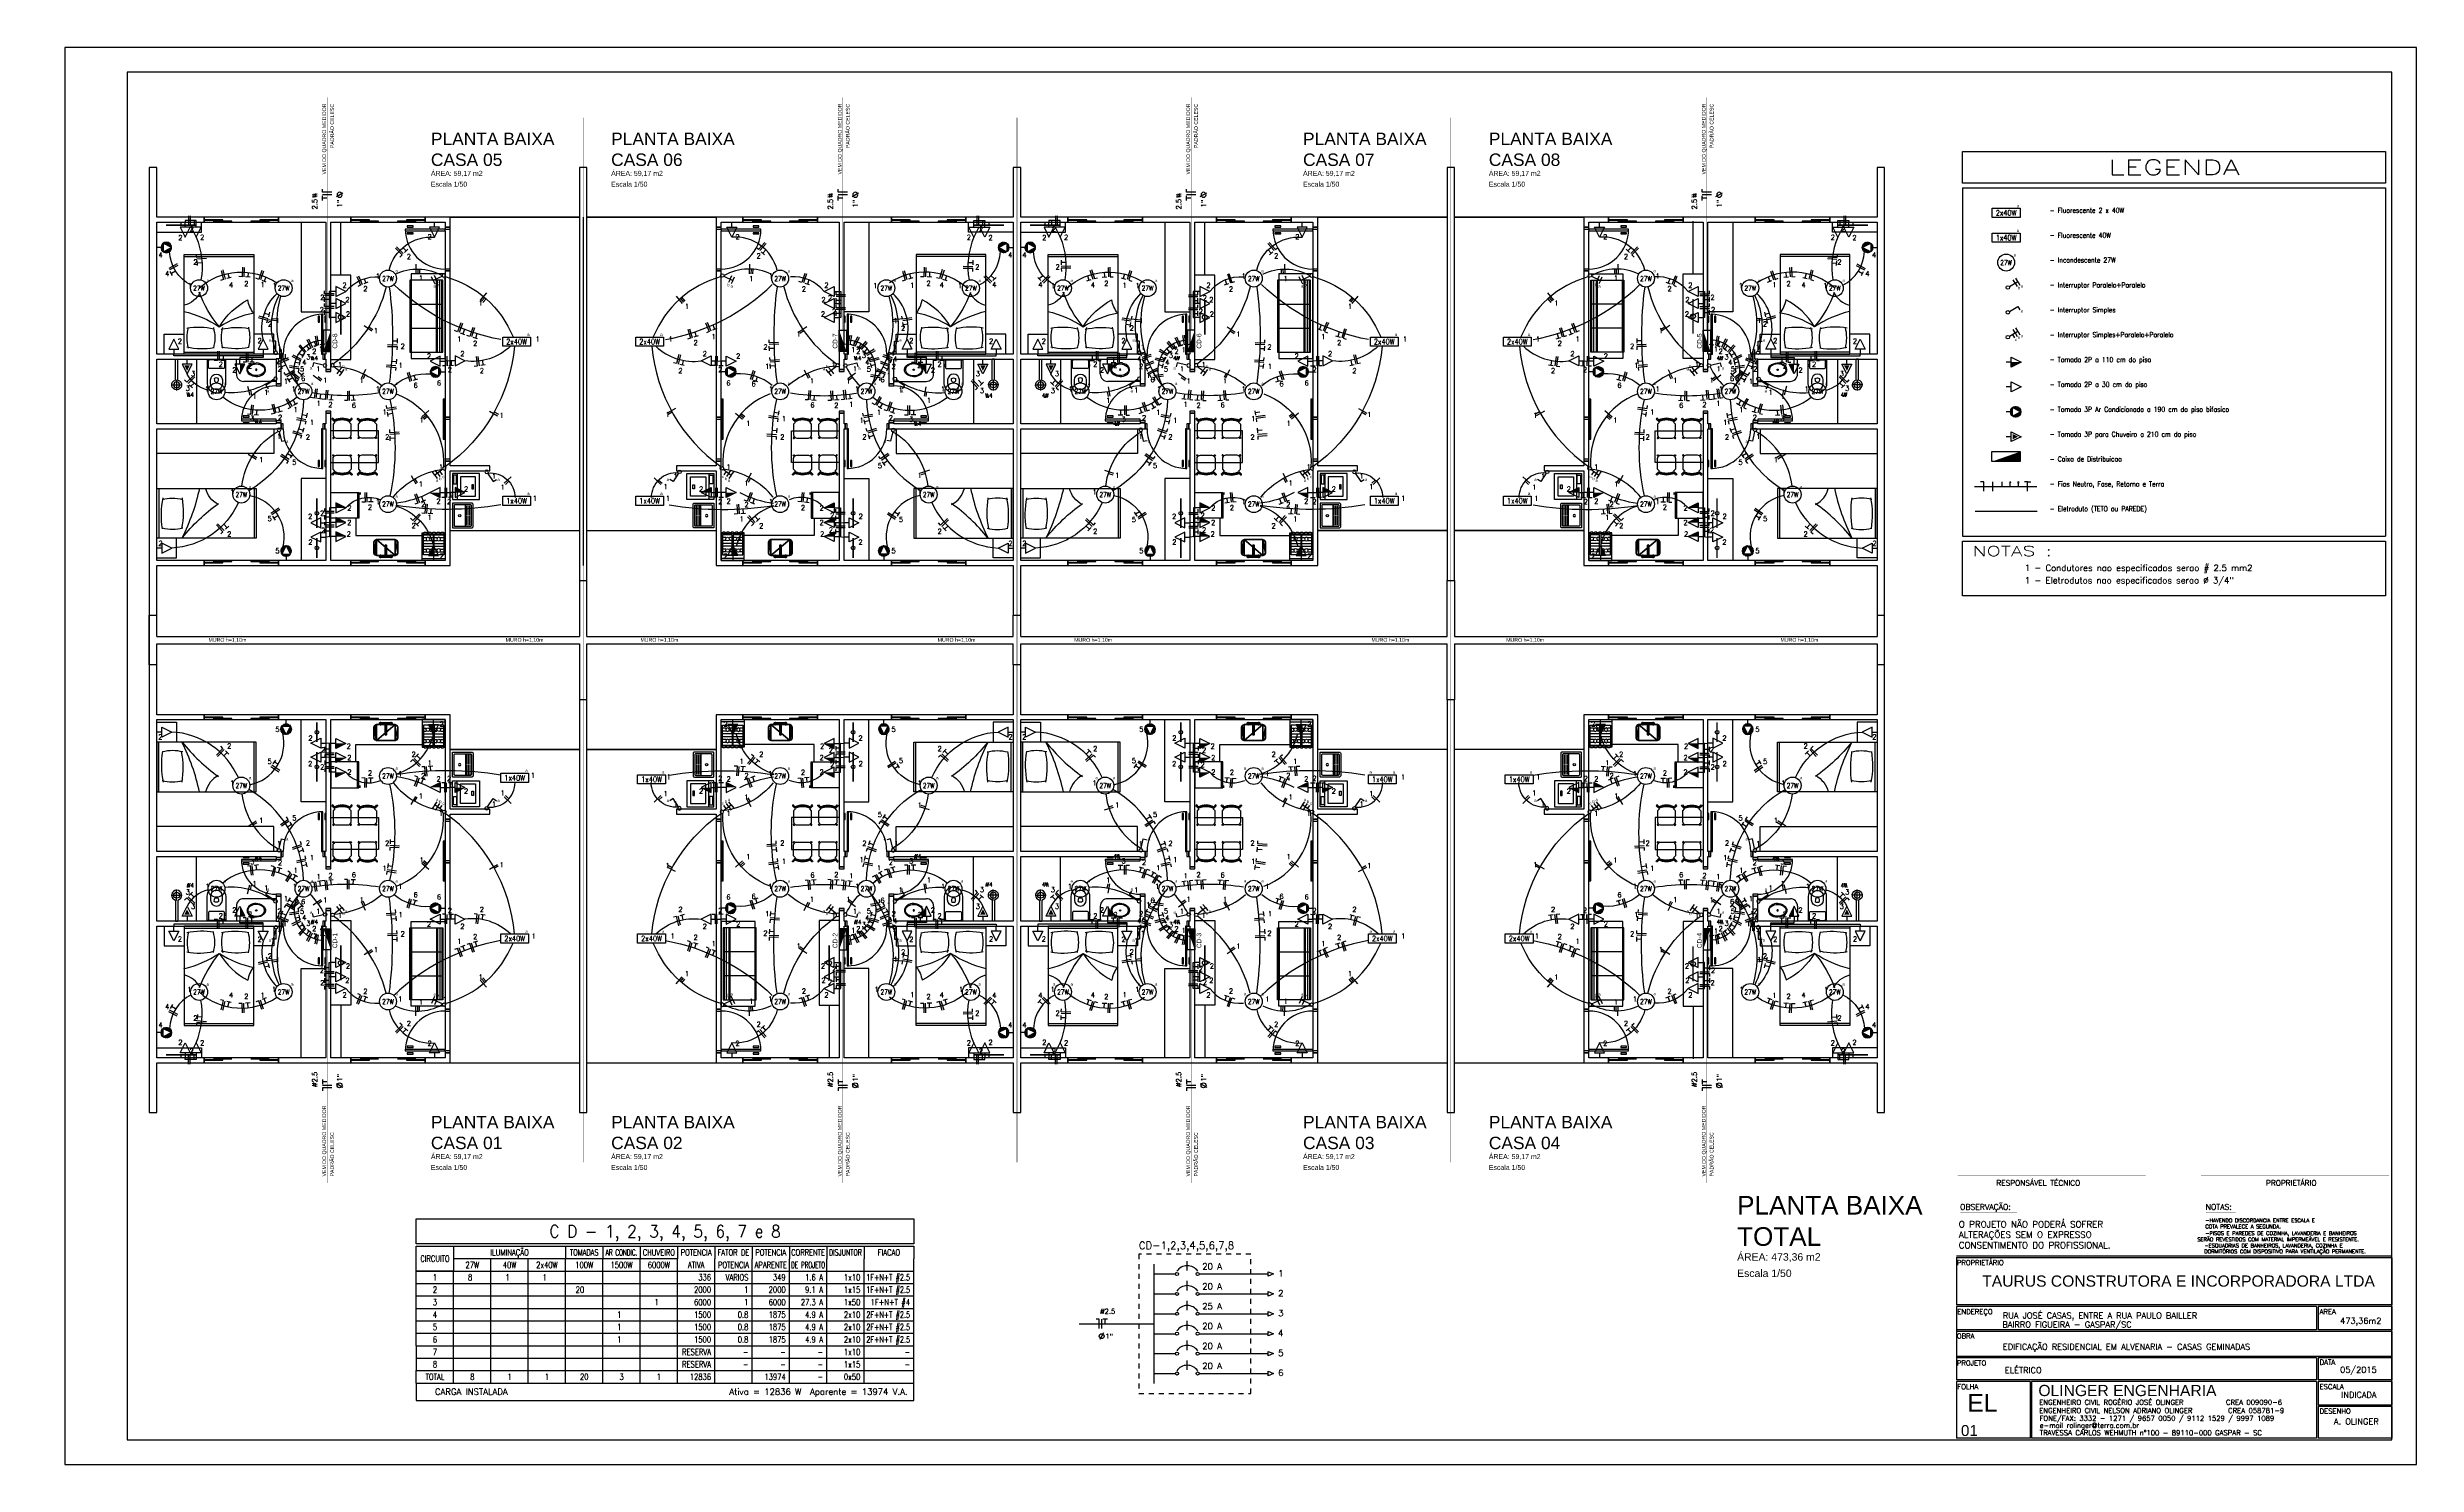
# Model space of a CAD drawing. Header units: metres. Extents: x 49 to 320, y -91 to 27.
# Drawn here: x 141.26 to 188.88, y -75.23 to -46.74 of the extents above; entities that cross this region are included whole.
import ezdxf
from ezdxf.enums import TextEntityAlignment as Align

# ---------------------------------------------------------------- set-up
doc = ezdxf.new("R2010")
doc.units = ezdxf.units.M
doc.header["$LTSCALE"] = 0.2
doc.linetypes.add('HIDDEN', pattern=[0.5, 0.25, -0.25])
for name, color, linetype in [('ARQ-___-___-LEG', 3, 'Continuous'), ('ARQ-___-___-VST', 9, 'Continuous'), ('ARQ-EQP', 24, 'Continuous'), ('ARQ-EQP-___-INT', 7, 'Continuous'), ('ARQ-FLH', 7, 'Continuous'), ('ARQ-MOB-___-INT', 7, 'Continuous'), ('BITOLA', 7, 'Continuous'), ('CIRCUITO', 7, 'Continuous'), ('CIRCUITO_FIACAO', 10, 'Continuous'), ('INTERRUPTORES', 6, 'Continuous'), ('L_QUADRO_CARGAS_LINHA', 5, 'Continuous'), ('L_QUADRO_CARGAS_TEXTO', 3, 'Continuous'), ('LUMINARIAS', 1, 'Continuous'), ('SOMENTE_FIACAO', 3, 'Continuous'), ('SOMENTE_TUBULACAO', 5, 'Continuous'), ('TEXTO_INTERRUPTOR', 7, 'Continuous'), ('TOMADAS', 3, 'Continuous')]:
    doc.layers.add(name, color=color, linetype=linetype)
doc.styles.add('CL100', font='ROMANS.SHX', dxfattribs={"height": 125})
doc.styles.add('CL40', font='ROMANS.SHX', dxfattribs={"height": 50})
doc.styles.add('CL60', font='ROMANS.SHX', dxfattribs={"height": 75})
doc.styles.add('REGUA100', font='arial.ttf')
doc.styles.add('REGUA120', font='arial.ttf')
doc.styles.add('REGUA200', font='arial.ttf')
doc.styles.add('REGUA60', font='arial.ttf')
doc.styles.add('REGUA80', font='arial.ttf')
doc.styles.add('ROMANS', font='romans', dxfattribs={"height": 6})
doc.styles.get("Standard").update_dxf_attribs({"font": 'arial.ttf'})

# ---------------------------------------------------------------- blocks, each defined once
blk = doc.blocks.new('MBSOF232')
at = {"color": 0}
blk.add_lwpolyline([(100, 80), (-100, 80), (-100, 0), (-85, 0), (-85, -3), (85, -3), (85, 0), (100, 0)], close=True, dxfattribs=at)
at = {"layer": 'ARQ-MOB-___-INT'}
for p, q in [((85, 72.6), (-85, 72.6)), ((85, 67.9), (-85, 67.9)), ((85, 61.9), (-85, 61.9)), ((85, 59.9), (-85, 59.9)), ((-28.5, -3), (-28.5, 75)), ((28.3, -3), (28.3, 75)), ((85, 0.7), (-85, 0.7)), ((85, -1.3), (-85, -1.3))]:
    blk.add_line(p, q, dxfattribs=at)
blk.add_lwpolyline([(85, 0), (85, 75), (-85, 75), (-85, 0)], dxfattribs=at)
blk = doc.blocks.new('MCCUB1_3')
at = {"color": 254}
mesh = blk.add_polyface(dxfattribs=at)
corners = [(-24, -37, 70), (-22.5, -40.5, 70), (-19, -42, 70), (-24, -15, 70), (-22.5, -11.5, 70), (-19, -10, 70), (19, -10, 70), (19, -42, 70), (24, -15, 70), (24, -37, 70), (22.5, -40.5, 70), (22.5, -11.5, 70), (-24, -37, 85), (-22.5, -40.5, 85), (-19, -42, 85), (19, -42, 85), (22.5, -40.5, 85), (24, -37, 85), (24, -15, 85), (22.5, -11.5, 85), (19, -10, 85), (-19, -10, 85), (-22.5, -11.5, 85), (-24, -15, 85)]
mesh.append_faces([[corners[k] for k in face] for face in [(9, 7, 10), (6, 8, 11)]], dxfattribs={"vtx0": -1, "color": 254})
mesh.append_faces([[corners[k] for k in face] for face in [(0, 2, 3), (3, 2, 4), (4, 2, 5), (5, 2, 6), (8, 7, 9)]], dxfattribs={"vtx0": -1, "vtx1": -1, "color": 254})
mesh.append_faces([[corners[k] for k in face] for face in [(6, 7, 8)]], dxfattribs={"vtx0": -1, "vtx1": -1, "vtx2": -1, "color": 254})
mesh.append_faces([[corners[k] for k in face] for face in [(6, 2, 7)]], dxfattribs={"vtx0": -1, "vtx2": -1, "color": 254})
mesh.append_faces([[corners[k] for k in face] for face in [(12, 13, 0), (13, 14, 1), (14, 15, 2), (15, 16, 7), (16, 17, 10), (17, 18, 9), (18, 19, 8), (19, 20, 11), (20, 21, 6), (21, 22, 5), (22, 23, 4), (23, 12, 3)]], dxfattribs={"vtx1": -1, "color": 254})
mesh.append_faces([[corners[k] for k in face] for face in [(0, 1, 2), (13, 1, 0), (14, 2, 1), (15, 7, 2), (16, 10, 7), (17, 9, 10), (18, 8, 9), (19, 11, 8), (20, 6, 11), (21, 5, 6), (22, 4, 5), (23, 3, 4), (12, 0, 3)]], dxfattribs={"vtx2": -1, "color": 254})
mesh = blk.add_polyface(dxfattribs=at)
corners = [(-1.4, -30.5, 100.3), (-1.4, -30.5, 95.5), (-0.1, -31.3, 95.5), (-0.1, -31.3, 100.6), (-1.4, -29, 99.7), (-1.4, -29, 95.5), (-0.1, -28.3, 99.4), (-0.1, -28.3, 95.5), (1.2, -29, 99.7), (1.2, -29, 95.5), (1.2, -30.5, 100.3), (1.2, -30.5, 95.5), (-1.4, -27.2, 103.6), (-0.1, -27.5, 104.3), (-1.4, -26.6, 102.1), (-0.1, -26.3, 101.3), (1.2, -26.6, 102.1), (1.2, -27.2, 103.6), (-1.4, -10.6, 103.6), (-0.1, -10.3, 104.3), (-1.4, -11.2, 102.1), (-0.1, -11.5, 101.3), (1.2, -11.2, 102.1), (1.2, -10.6, 103.6), (-1.4, -7.6, 100.5), (-0.1, -7, 101), (-1.4, -8.6, 99.5), (-0.1, -9.2, 98.9), (1.2, -8.6, 99.5), (1.2, -7.6, 100.5), (-12.1, -6.6, 100), (-12.1, -7.3, 101.3), (11.9, -7.3, 101.3), (11.9, -6.6, 100), (-12.1, -7.4, 98.7), (11.9, -7.4, 98.7), (-12.1, -8.9, 98.7), (11.9, -8.9, 98.7), (-12.1, -9.6, 100), (11.9, -9.6, 100), (-12.1, -8.8, 101.3), (11.9, -8.8, 101.3), (12.5, -6.6, 106.9), (11.2, -5.7, 106.9), (9.7, -5.7, 106.9), (8.4, -6.6, 106.9), (7.9, -8.1, 106.9), (8.4, -9.6, 106.9), (9.6, -10.5, 106.9), (12.4, -9.6, 106.9), (11.2, -10.5, 106.9), (12.9, -8.1, 106.9), (12.5, -6.6, 101.9), (11.2, -5.7, 101.9), (9.7, -5.7, 101.9), (8.4, -6.6, 101.9), (7.9, -8.1, 101.9), (8.4, -9.6, 101.9), (9.6, -10.5, 101.9), (11.2, -10.5, 101.9), (12.4, -9.6, 101.9), (12.9, -8.1, 101.9), (-8.1, -8.1, 101.9), (-8.5, -6.6, 101.9), (-8.5, -6.6, 106.9), (-8.1, -8.1, 106.9), (-8.6, -9.6, 101.9), (-8.6, -9.6, 106.9), (-9.8, -10.5, 101.9), (-9.8, -10.5, 106.9), (-11.4, -10.5, 101.9), (-11.4, -10.5, 106.9), (-12.6, -9.6, 101.9), (-12.6, -9.6, 106.9), (-13.1, -8.1, 101.9), (-13.1, -8.1, 106.9), (-12.6, -6.6, 101.9), (-12.6, -6.6, 106.9), (-11.3, -5.7, 101.9), (-11.3, -5.7, 106.9), (-9.8, -5.7, 101.9), (-9.8, -5.7, 106.9)]
mesh.append_faces([[corners[k] for k in face] for face in [(30, 31, 32, 33), (34, 30, 33, 35), (36, 34, 35, 37), (38, 36, 37, 39), (40, 38, 39, 41), (31, 40, 41, 32), (52, 53, 43, 42), (53, 54, 44, 43), (54, 55, 45, 44), (55, 56, 46, 45), (56, 57, 47, 46), (57, 58, 48, 47), (58, 59, 50, 48), (59, 60, 49, 50), (60, 61, 51, 49), (61, 52, 42, 51), (62, 63, 64, 65), (66, 62, 65, 67), (68, 66, 67, 69), (70, 68, 69, 71), (72, 70, 71, 73), (74, 72, 73, 75), (76, 74, 75, 77), (78, 76, 77, 79), (80, 78, 79, 81), (63, 80, 81, 64)]], dxfattribs={"color": 254})
mesh.append_faces([[corners[k] for k in face] for face in [(32, 37, 35, 33), (49, 48, 50), (42, 49, 51), (64, 67, 65), (67, 71, 69)]], dxfattribs={"vtx0": -1, "color": 254})
mesh.append_faces([[corners[k] for k in face] for face in [(32, 39, 37), (42, 44, 45), (42, 45, 46), (42, 46, 47), (42, 47, 48), (64, 73, 71), (64, 75, 73), (64, 77, 75), (64, 79, 77)]], dxfattribs={"vtx0": -1, "vtx2": -1, "color": 254})
mesh.append_faces([[corners[k] for k in face] for face in [(24, 18, 19, 25), (26, 20, 18, 24), (27, 21, 20, 26), (28, 22, 21, 27), (29, 23, 22, 28), (25, 19, 23, 29)]], dxfattribs={"vtx1": -1, "color": 254})
mesh.append_faces([[corners[k] for k in face] for face in [(36, 38, 31)]], dxfattribs={"vtx1": -1, "vtx2": -1, "color": 254})
mesh.append_faces([[corners[k] for k in face] for face in [(12, 0, 3, 13), (14, 4, 0, 12), (15, 6, 4, 14), (16, 8, 6, 15), (17, 10, 8, 16), (13, 3, 10, 17), (18, 12, 13, 19), (20, 14, 12, 18), (21, 15, 14, 20), (22, 16, 15, 21), (23, 17, 16, 22), (19, 13, 17, 23)]], dxfattribs={"vtx1": -1, "vtx3": -1, "color": 254})
mesh.append_faces([[corners[k] for k in face] for face in [(32, 41, 39), (30, 34, 36, 31), (38, 40, 31), (42, 43, 44), (64, 81, 79)]], dxfattribs={"vtx2": -1, "color": 254})
mesh.append_faces([[corners[k] for k in face] for face in [(0, 1, 2, 3), (4, 5, 1, 0), (6, 7, 5, 4), (8, 9, 7, 6), (10, 11, 9, 8), (3, 2, 11, 10)]], dxfattribs={"vtx3": -1, "color": 254})
blk = doc.blocks.new('EQF4B__2')
at = {"color": 0}
blk.add_lwpolyline([(25.5, -5), (-25.5, -5), (-25.5, -66.5), (-21.4, -66.5), (-21.4, -67.9), (-16.2, -67.9), (-16.2, -66.5), (-11.3, -66.5), (-11.3, -67.9), (-6.2, -67.9), (-6.2, -66.5), (-1.7, -66.5), (-1.7, -67.9), (3.5, -67.9), (3.5, -66.5), (7.8, -66.5), (7.8, -67.9), (13, -67.9), (13, -66.5), (17, -66.5), (17, -67.9), (22.2, -67.9), (22.2, -66.5), (25.5, -66.5)], close=True, dxfattribs=at)
at = {"layer": 'ARQ-EQP-___-INT'}
for p, q in [((-25.3, -9.7), (25.3, -9.7)), ((-22.6, -24.1), (-16.8, -24.1)), ((-22.6, -30.6), (-16.8, -30.6)), ((-22.6, -36.7), (-1.4, -36.7)), ((-22.6, -43.3), (-1.4, -43.3)), ((-22.6, -49.6), (-16.8, -49.6)), ((-8.7, -24.1), (-1.4, -24.1)), ((-8.7, -30.6), (-1.4, -30.6)), ((-8.7, -49.6), (-1.4, -49.6)), ((1.4, -24.1), (7.2, -24.1)), ((1.4, -30.6), (7.2, -30.6)), ((1.4, -36.7), (22.6, -36.7)), ((1.4, -43.3), (22.6, -43.3)), ((1.4, -49.6), (7.2, -49.6)), ((15.3, -24.1), (22.6, -24.1)), ((15.3, -30.6), (22.6, -30.6)), ((15.3, -49.6), (22.6, -49.6)), ((-25.3, -64.4), (25.3, -64.4)), ((-22.6, -56.1), (-16.8, -56.1)), ((-8.7, -56.1), (-1.4, -56.1)), ((1.4, -56.1), (7.2, -56.1)), ((15.3, -56.1), (22.6, -56.1))]:
    blk.add_line(p, q, dxfattribs=at)
for points in [[(-22.6, -62.6), (-1.4, -62.6), (-1.4, -17.4), (-22.6, -17.4)], [(1.4, -62.6), (22.6, -62.6), (22.6, -17.4), (1.4, -17.4)]]:
    blk.add_lwpolyline(points, close=True, dxfattribs=at)
for centre in [(-12.8, -27.3), (-12.8, -52.8), (11.3, -27.3), (11.3, -52.8)]:
    blk.add_circle(centre, 4.04, dxfattribs=at)
blk = doc.blocks.new('EQREFR22')
at = {"color": 0}
blk.add_lwpolyline([(30.5, -10), (-30.5, -10), (-30.5, -76), (30.5, -76)], close=True, dxfattribs=at)
at = {"layer": 'ARQ-EQP-___-INT'}
for p, q in [((-30.5, -73), (30.5, -73)), ((-30.5, -79), (-25.5, -79))]:
    blk.add_line(p, q, dxfattribs=at)
blk = doc.blocks.new('MBCAD4_2')
at = {"color": 0}
blk.add_lwpolyline([(0, 49.7, 0.106639), (-19.2, 45.5), (-23.5, 49.9), (-25.1, 49.4), (-25.6, 47.8), (-18, 39.9), (-22.5, 34.9), (-22.5, 7.9, 0.159591), (-21, 3.3), (-23.5, 0.8), (-23, -0.8), (-21.3, -1.3), (-19, 1.2, 0.162734), (-14.5, -0.1), (0, -0.1), (14.5, -0.1, 0.162734), (19, 1.2), (21.3, -1.3), (23, -0.8), (23.5, 0.8), (21, 3.3, 0.159591), (22.5, 7.9), (22.5, 34.9), (18, 39.9), (25.6, 47.8), (25.1, 49.4), (23.5, 49.9), (19.2, 45.5, 0.106639), (0, 49.7)], format="xyb", dxfattribs=at)
at = {"layer": 'ARQ-MOB-___-INT'}
for p, q in [((-19, 1.2), (-21, 3.3)), ((-17.2, 41.8), (-19.2, 45.5)), ((17.2, 41.8), (19.2, 45.5)), ((19, 1.2), (21, 3.3))]:
    blk.add_line(p, q, dxfattribs=at)
for points in [[(-20.5, 46.8), (-22.2, 46.4), (-22.6, 44.7)], [(-19.2, 45.3), (-20, 43.7), (-21.7, 43.6)], [(19.2, 45.3), (20, 43.7), (21.7, 43.6)], [(20.5, 46.8), (22.2, 46.4), (22.6, 44.7)]]:
    blk.add_lwpolyline(points, dxfattribs=at)
for radius in [43.9, 41.7]:
    blk.add_arc((0, 3.8), radius, 65.57124, 114.39729, dxfattribs=at)
blk = doc.blocks.new('EQLAV1_2')
at = {"color": 0}
blk.add_lwpolyline([(30.8, -10), (-30.8, -10), (-30.8, -73.5), (30.8, -73.5)], close=True, dxfattribs=at)
at = {"layer": 'ARQ-EQP-___-INT'}
blk.add_line((30.8, -21.3), (-30.8, -21.3), dxfattribs=at)
for points in [[(22.9, -64.6), (22.9, -28.8), (-23, -28.8), (-23, -64.6)], [(4, -59.7), (4, -55.7), (-6, -55.7), (-6, -59.7)], [(6.4, -19.6), (26.4, -19.6), (26.4, -12.1), (6.4, -12.1)]]:
    blk.add_lwpolyline(points, close=True, dxfattribs=at)
blk = doc.blocks.new('SAT13S_2')
at = {"layer": 'ARQ-EQP', "color": 0, "linetype": 'ByBlock'}
blk.add_lwpolyline([(-26.5, -48.5), (26.5, -48.5, 0.414214), (29.5, -45.5), (29.5, -1, 0.414214), (28.5, 0), (-28.5, 0, 0.414214), (-29.5, -1), (-29.5, -45.5, 0.414214)], format="xyb", close=True, dxfattribs=at)
at = {"layer": 'ARQ-EQP-___-INT'}
for points in [[(25.5, -27.7), (25.5, -6, 0.414214), (23.5, -4), (-23.5, -4, 0.414214), (-25.5, -6), (-25.5, -27.7)], [(-25.5, -27.8), (-25.5, -29.7, 0.414214), (-24.5, -30.6), (-23.2, -30.6), (23.1, -30.6), (24.5, -30.6, 0.414214), (25.5, -29.7), (25.5, -27.8)], [(-25.5, -30.5), (-25.5, -42.5, 0.414214), (-23.5, -44.5)], [(-23.5, -44.5), (23.5, -44.5, 0.414214), (25.5, -42.5), (25.5, -30.5, 0.414214)], [(-23.2, -33), (-0.9, -33, 0.414214)], [(-23.2, -37), (-0.9, -37, 0.414214)], [(-23.2, -41), (-0.9, -41, 0.414214)], [(0.8, -33), (23.1, -33, 0.414214)], [(0.8, -37), (23.1, -37, 0.414214)], [(0.8, -41), (23.1, -41, 0.414214)]]:
    blk.add_lwpolyline(points, format="xyb", dxfattribs=at)
blk.add_circle((0, -17), 2.8, dxfattribs=at)
blk = doc.blocks.new('SAC616S2')
at = {"layer": 'ARQ-EQP', "color": 0, "linetype": 'ByBlock'}
blk.add_lwpolyline([(18.2, -1.5, -0.329256), (18.5, -1.9), (18.5, -49.6, -0.412623), (0, -68, -0.412623), (-18.5, -49.6), (-18.5, -14.5), (-18.9, -14.5), (-18.9, -11), (-18.5, -11), (-18.5, -1.9, -0.329256), (-18.2, -1.5), (-17.3, -1.5), (0, -1.5), (17.3, -1.5)], format="xyb", close=True, dxfattribs=at)
at = {"layer": 'ARQ-EQP-___-INT'}
for p, q in [((-18.5, -11), (-16, -11)), ((-18.5, -14.5), (-16, -14.5))]:
    blk.add_line(p, q, dxfattribs=at)
blk.add_lwpolyline([(-14, -1.5, 0.324141), (-16, -3.5), (-16, -17.5, 0.333333), (-14.5, -19), (0, -19), (14.5, -19, 0.333333), (16, -17.5), (16, -3.5, 0.324141), (14, -1.5, 0.324141)], format="xyb", dxfattribs=at)
for points in [[(0, -61.7, 0.418677), (11.8, -50), (11.8, -42.1, 0.411784), (0, -30.2, 0.411784), (-11.8, -42.1), (-11.8, -50, 0.418677)], [(0, -47, -0.428571), (-4, -43.3), (-4.3, -39.3, -0.16754), (0, -37.8, -0.16754), (4.3, -39.3), (4, -43.3, -0.428571)]]:
    blk.add_lwpolyline(points, format="xyb", close=True, dxfattribs=at)
blk.add_point((3.3, -68), dxfattribs=at)
blk = doc.blocks.new('SACHS__2')
at = {"layer": 'ARQ-EQP', "color": 0, "linetype": 'ByBlock'}
for p, q in [((42.3, 2.4), (0, 2.4)), ((0, 2.4), (0, -2.4)), ((42.3, -2.4), (0, -2.4))]:
    blk.add_line(p, q, dxfattribs=at)
blk.add_arc((52, 0), 10, 193.8865, 166.1135, dxfattribs=at)
at = {"layer": 'ARQ-EQP-___-INT'}
for p, q in [((41.6, 0), (63.2, 0)), ((52, 11.2), (52, -11.2))]:
    blk.add_line(p, q, dxfattribs=at)
blk.add_circle((52, 0), 6, dxfattribs=at)
blk = doc.blocks.new('SAL37S_2')
at = {"layer": 'ARQ-EQP-___-INT'}
for points in [[(0, -10, 0.145827), (-16.8, -14.9, 0.090827), (-22, -19.4, 0.12568), (-24.8, -26.7, 0.221372), (-20.6, -38.8, 0.186059), (0, -46.5, 0.186059)], [(0, -10, -0.145827), (16.8, -14.9, -0.090827), (22, -19.4, -0.12568), (24.8, -26.7, -0.221372), (20.6, -38.8, -0.186059), (0, -46.5, -0.186059)]]:
    blk.add_lwpolyline(points, format="xyb", dxfattribs=at)
blk.add_lwpolyline([(0, -12.5, 0.14623), (-15.5, -17, 0.09047), (-20, -20.9, 0.123903), (-22.4, -27, 0.21906), (-18.9, -37, 0.185248), (0, -44.1, 0.185248), (18.8, -37, 0.21906), (22.3, -27, 0.123903), (20, -20.9, 0.09047), (15.5, -17, 0.14623)], format="xyb", close=True, dxfattribs=at)
blk.add_circle((0, -28.3), 1.8, dxfattribs=at)
blk = doc.blocks.new('MDCCAS22')
at = {"color": 0}
blk.add_lwpolyline([(140, 0), (0, 0), (0, -200), (140, -200)], close=True, dxfattribs=at)
at = {"layer": 'ARQ-MOB-___-INT'}
for p, q in [((0, -4), (140, -4)), ((0, -196), (140, -196))]:
    blk.add_line(p, q, dxfattribs=at)
for centre, radius, start, end in [((36.1, -140.6), 130.3, 79.4574, 103.5108), ((82.9, -32.7), 76.8, 164.4859, 195.5141), ((-15.2, -32.7), 76.8, 344.4859, 15.5141), ((103.9, -146.6), 135.9, 78.8076, 102.3609), ((152, -32.7), 76.8, 164.4859, 195.5141), ((55.1, -33.5), 76.8, 344.4859, 15.5141), ((-55.5, 137.5), 230.1, 283.8685, 303.2771), ((29.7, 76), 130.3, 259.2981, 283.3522), ((243.1, -201.8), 226.4, 139.561, 159.9361), ((178.6, 112.9), 199.5, 237.2741, 259.1518), ((195, 19.5), 144.8, 210.9361, 242.5714), ((106.9, 82.4), 136, 256.2959, 279.8409), ((188.2, -119.8), 61.2, 142.0564, 169.8271), ((-12, -146.7), 50, 27.333, 76.0256)]:
    blk.add_arc(centre, radius, start, end, dxfattribs=at)
blk = doc.blocks.new('MDCSOL_2')
at = {"color": 0}
blk.add_lwpolyline([(100, 0), (0, 0), (0, -200), (100, -200)], close=True, dxfattribs=at)
at = {"layer": 'ARQ-MOB-___-INT'}
for p, q in [((0, -4), (100, -4)), ((0, -196), (100, -196))]:
    blk.add_line(p, q, dxfattribs=at)
for centre, radius, start, end in [((52.9, -178), 168.8, 80.3508, 101.4751), ((96.5, -31.4), 76.8, 164.4859, 195.5141), ((6, -31.9), 76.8, 344.4859, 15.5141), ((-91.7, 334.7), 430.4, 282.26, 296.444), ((47.8, 115.6), 168.8, 260.2113, 281.3355), ((323.6, -332.3), 359.5, 128.467, 144.6276), ((-12, -146.7), 50, 27.333, 76.0256)]:
    blk.add_arc(centre, radius, start, end, dxfattribs=at)
blk = doc.blocks.new('Titul1')
at = {"color": 6, "style": 'REGUA200', "width": 1.4}
blk.add_attdef('TITULO', (0, 0), '', height=5, dxfattribs=at)
at = {"color": 0, "style": 'REGUA80', "width": 1.4}
blk.add_attdef('ESCALA', (0, -3.98), '', height=2, dxfattribs=at)
blk = doc.blocks.new('*U321', base_point=(1831, -37))
blk.add_lwpolyline([(1802.5, -37), (1802.5, -17), (1859.5, -17), (1859.5, -37)], close=True)
blk.add_trace([(1859.5, -17), (1802.5, -37), (1859.5, -37)])
blk = doc.blocks.new('*U322', base_point=(1391.2, 303))
at = {"linetype": 'Continuous'}
blk.add_circle((1391.2, 303), 17, dxfattribs=at)
at = {"linetype": 'Continuous', "style": 'ROMANS', "width": 0.7}
blk.add_text('27W', height=10, dxfattribs=at).set_placement((1391.2, 303), align=Align.MIDDLE)
blk = doc.blocks.new('*U323', base_point=(1566.2, 303))
at = {"linetype": 'Continuous'}
blk.add_circle((1566.2, 303), 17, dxfattribs=at)
at = {"linetype": 'Continuous', "style": 'ROMANS', "width": 0.7}
blk.add_text('27W', height=10, dxfattribs=at).set_placement((1566.2, 303), align=Align.MIDDLE)
blk = doc.blocks.new('*U324', base_point=(1441.2, 510.5))
at = {"linetype": 'Continuous'}
blk.add_circle((1441.2, 510.5), 17, dxfattribs=at)
at = {"linetype": 'Continuous', "style": 'ROMANS', "width": 0.7}
blk.add_text('27W', height=10, dxfattribs=at).set_placement((1441.2, 510.5), align=Align.MIDDLE)
blk = doc.blocks.new('*U325', base_point=(1526.2, 95.5))
at = {"linetype": 'Continuous'}
blk.add_circle((1526.2, 95.5), 17, dxfattribs=at)
at = {"linetype": 'Continuous', "style": 'ROMANS', "width": 0.7}
blk.add_text('27W', height=10, dxfattribs=at).set_placement((1526.2, 95.5), align=Align.MIDDLE)
blk = doc.blocks.new('*U326', base_point=(1356.2, 95.5))
at = {"linetype": 'Continuous'}
blk.add_circle((1356.2, 95.5), 17, dxfattribs=at)
at = {"linetype": 'Continuous', "style": 'ROMANS', "width": 0.7}
blk.add_text('27W', height=10, dxfattribs=at).set_placement((1356.2, 95.5), align=Align.MIDDLE)
blk = doc.blocks.new('*U327', base_point=(1990.7, 328))
blk.add_lwpolyline([(1962.7, 318.7), (1962.7, 337.2), (2018.7, 337.2), (2018.7, 318.7)], close=True)
at = {"style": 'ROMANS', "width": 0.75}
blk.add_text('1x40W', height=11, dxfattribs=at).set_placement((1990.7, 328), align=Align.MIDDLE)
blk = doc.blocks.new('*U328', base_point=(1736, 529.7))
at = {"linetype": 'Continuous'}
blk.add_circle((1736, 529.7), 17, dxfattribs=at)
at = {"linetype": 'Continuous', "style": 'ROMANS', "width": 0.7}
blk.add_text('27W', height=10, dxfattribs=at).set_placement((1736, 529.7), align=Align.MIDDLE)
blk = doc.blocks.new('*U329', base_point=(1736, 303))
at = {"linetype": 'Continuous'}
blk.add_circle((1736, 303), 17, dxfattribs=at)
at = {"linetype": 'Continuous', "style": 'ROMANS', "width": 0.7}
blk.add_text('27W', height=10, dxfattribs=at).set_placement((1736, 303), align=Align.MIDDLE)
blk = doc.blocks.new('*U330', base_point=(1736, 76.3))
at = {"linetype": 'Continuous'}
blk.add_circle((1736, 76.3), 17, dxfattribs=at)
at = {"linetype": 'Continuous', "style": 'ROMANS', "width": 0.7}
blk.add_text('27W', height=10, dxfattribs=at).set_placement((1736, 76.3), align=Align.MIDDLE)
blk = doc.blocks.new('*U331', base_point=(2524.2, 529.7))
at = {"linetype": 'Continuous'}
blk.add_circle((2524.2, 529.7), 17, dxfattribs=at)
at = {"linetype": 'Continuous', "style": 'ROMANS', "width": 0.7}
blk.add_text('27W', height=10, dxfattribs=at).set_placement((2524.2, 529.7), align=Align.MIDDLE)
blk = doc.blocks.new('*U332', base_point=(2524.2, 303))
at = {"linetype": 'Continuous'}
blk.add_circle((2524.2, 303), 17, dxfattribs=at)
at = {"linetype": 'Continuous', "style": 'ROMANS', "width": 0.7}
blk.add_text('27W', height=10, dxfattribs=at).set_placement((2524.2, 303), align=Align.MIDDLE)
blk = doc.blocks.new('*U333', base_point=(2524.2, 76.3))
at = {"linetype": 'Continuous'}
blk.add_circle((2524.2, 76.3), 17, dxfattribs=at)
at = {"linetype": 'Continuous', "style": 'ROMANS', "width": 0.7}
blk.add_text('27W', height=10, dxfattribs=at).set_placement((2524.2, 76.3), align=Align.MIDDLE)
blk = doc.blocks.new('*U334', base_point=(2697.7, 303))
at = {"linetype": 'Continuous'}
blk.add_circle((2697.7, 303), 17, dxfattribs=at)
at = {"linetype": 'Continuous', "style": 'ROMANS', "width": 0.7}
blk.add_text('27W', height=10, dxfattribs=at).set_placement((2697.7, 303), align=Align.MIDDLE)
blk = doc.blocks.new('*U335', base_point=(2872.7, 303))
at = {"linetype": 'Continuous'}
blk.add_circle((2872.7, 303), 17, dxfattribs=at)
at = {"linetype": 'Continuous', "style": 'ROMANS', "width": 0.7}
blk.add_text('27W', height=10, dxfattribs=at).set_placement((2872.7, 303), align=Align.MIDDLE)
blk = doc.blocks.new('*U336', base_point=(2907.7, 95.5))
at = {"linetype": 'Continuous'}
blk.add_circle((2907.7, 95.5), 17, dxfattribs=at)
at = {"linetype": 'Continuous', "style": 'ROMANS', "width": 0.7}
blk.add_text('27W', height=10, dxfattribs=at).set_placement((2907.7, 95.5), align=Align.MIDDLE)
blk = doc.blocks.new('*U337', base_point=(2737.7, 95.5))
at = {"linetype": 'Continuous'}
blk.add_circle((2737.7, 95.5), 17, dxfattribs=at)
at = {"linetype": 'Continuous', "style": 'ROMANS', "width": 0.7}
blk.add_text('27W', height=10, dxfattribs=at).set_placement((2737.7, 95.5), align=Align.MIDDLE)
blk = doc.blocks.new('*U338', base_point=(2822.7, 510.5))
at = {"linetype": 'Continuous'}
blk.add_circle((2822.7, 510.5), 17, dxfattribs=at)
at = {"linetype": 'Continuous', "style": 'ROMANS', "width": 0.7}
blk.add_text('27W', height=10, dxfattribs=at).set_placement((2822.7, 510.5), align=Align.MIDDLE)
blk = doc.blocks.new('*U339', base_point=(3177.7, 510.5))
at = {"linetype": 'Continuous'}
blk.add_circle((3177.7, 510.5), 17, dxfattribs=at)
at = {"linetype": 'Continuous', "style": 'ROMANS', "width": 0.7}
blk.add_text('27W', height=10, dxfattribs=at).set_placement((3177.7, 510.5), align=Align.MIDDLE)
blk = doc.blocks.new('*U340', base_point=(3127.7, 303))
at = {"linetype": 'Continuous'}
blk.add_circle((3127.7, 303), 17, dxfattribs=at)
at = {"linetype": 'Continuous', "style": 'ROMANS', "width": 0.7}
blk.add_text('27W', height=10, dxfattribs=at).set_placement((3127.7, 303), align=Align.MIDDLE)
blk = doc.blocks.new('*U341', base_point=(3302.7, 303))
at = {"linetype": 'Continuous'}
blk.add_circle((3302.7, 303), 17, dxfattribs=at)
at = {"linetype": 'Continuous', "style": 'ROMANS', "width": 0.7}
blk.add_text('27W', height=10, dxfattribs=at).set_placement((3302.7, 303), align=Align.MIDDLE)
blk = doc.blocks.new('*U342', base_point=(3262.7, 95.5))
at = {"linetype": 'Continuous'}
blk.add_circle((3262.7, 95.5), 17, dxfattribs=at)
at = {"linetype": 'Continuous', "style": 'ROMANS', "width": 0.7}
blk.add_text('27W', height=10, dxfattribs=at).set_placement((3262.7, 95.5), align=Align.MIDDLE)
blk = doc.blocks.new('*U343', base_point=(3092.7, 95.5))
at = {"linetype": 'Continuous'}
blk.add_circle((3092.7, 95.5), 17, dxfattribs=at)
at = {"linetype": 'Continuous', "style": 'ROMANS', "width": 0.7}
blk.add_text('27W', height=10, dxfattribs=at).set_placement((3092.7, 95.5), align=Align.MIDDLE)
blk = doc.blocks.new('*U344', base_point=(3476.2, 529.7))
at = {"linetype": 'Continuous'}
blk.add_circle((3476.2, 529.7), 17, dxfattribs=at)
at = {"linetype": 'Continuous', "style": 'ROMANS', "width": 0.7}
blk.add_text('27W', height=10, dxfattribs=at).set_placement((3476.2, 529.7), align=Align.MIDDLE)
blk = doc.blocks.new('*U345', base_point=(3476.2, 303))
at = {"linetype": 'Continuous'}
blk.add_circle((3476.2, 303), 17, dxfattribs=at)
at = {"linetype": 'Continuous', "style": 'ROMANS', "width": 0.7}
blk.add_text('27W', height=10, dxfattribs=at).set_placement((3476.2, 303), align=Align.MIDDLE)
blk = doc.blocks.new('*U346', base_point=(3476.2, 76.3))
at = {"linetype": 'Continuous'}
blk.add_circle((3476.2, 76.3), 17, dxfattribs=at)
at = {"linetype": 'Continuous', "style": 'ROMANS', "width": 0.7}
blk.add_text('27W', height=10, dxfattribs=at).set_placement((3476.2, 76.3), align=Align.MIDDLE)
blk = doc.blocks.new('*U347', base_point=(4264.5, 529.7))
at = {"linetype": 'Continuous'}
blk.add_circle((4264.5, 529.7), 17, dxfattribs=at)
at = {"linetype": 'Continuous', "style": 'ROMANS', "width": 0.7}
blk.add_text('27W', height=10, dxfattribs=at).set_placement((4264.5, 529.7), align=Align.MIDDLE)
blk = doc.blocks.new('*U348', base_point=(4264.5, 303))
at = {"linetype": 'Continuous'}
blk.add_circle((4264.5, 303), 17, dxfattribs=at)
at = {"linetype": 'Continuous', "style": 'ROMANS', "width": 0.7}
blk.add_text('27W', height=10, dxfattribs=at).set_placement((4264.5, 303), align=Align.MIDDLE)
blk = doc.blocks.new('*U349', base_point=(4264.5, 76.3))
at = {"linetype": 'Continuous'}
blk.add_circle((4264.5, 76.3), 17, dxfattribs=at)
at = {"linetype": 'Continuous', "style": 'ROMANS', "width": 0.7}
blk.add_text('27W', height=10, dxfattribs=at).set_placement((4264.5, 76.3), align=Align.MIDDLE)
blk = doc.blocks.new('*U350', base_point=(4644.2, 95.5))
at = {"linetype": 'Continuous'}
blk.add_circle((4644.2, 95.5), 17, dxfattribs=at)
at = {"linetype": 'Continuous', "style": 'ROMANS', "width": 0.7}
blk.add_text('27W', height=10, dxfattribs=at).set_placement((4644.2, 95.5), align=Align.MIDDLE)
blk = doc.blocks.new('*U351', base_point=(4474.2, 95.5))
at = {"linetype": 'Continuous'}
blk.add_circle((4474.2, 95.5), 17, dxfattribs=at)
at = {"linetype": 'Continuous', "style": 'ROMANS', "width": 0.7}
blk.add_text('27W', height=10, dxfattribs=at).set_placement((4474.2, 95.5), align=Align.MIDDLE)
blk = doc.blocks.new('*U352', base_point=(4609.2, 303))
at = {"linetype": 'Continuous'}
blk.add_circle((4609.2, 303), 17, dxfattribs=at)
at = {"linetype": 'Continuous', "style": 'ROMANS', "width": 0.7}
blk.add_text('27W', height=10, dxfattribs=at).set_placement((4609.2, 303), align=Align.MIDDLE)
blk = doc.blocks.new('*U353', base_point=(4434.2, 303))
at = {"linetype": 'Continuous'}
blk.add_circle((4434.2, 303), 17, dxfattribs=at)
at = {"linetype": 'Continuous', "style": 'ROMANS', "width": 0.7}
blk.add_text('27W', height=10, dxfattribs=at).set_placement((4434.2, 303), align=Align.MIDDLE)
blk = doc.blocks.new('*U354', base_point=(4559.2, 510.5))
at = {"linetype": 'Continuous'}
blk.add_circle((4559.2, 510.5), 17, dxfattribs=at)
at = {"linetype": 'Continuous', "style": 'ROMANS', "width": 0.7}
blk.add_text('27W', height=10, dxfattribs=at).set_placement((4559.2, 510.5), align=Align.MIDDLE)
blk = doc.blocks.new('*U355', base_point=(4644.2, 1510.5))
at = {"linetype": 'Continuous'}
blk.add_circle((4644.2, 1510.5), 17, dxfattribs=at)
at = {"linetype": 'Continuous', "style": 'ROMANS', "width": 0.7}
blk.add_text('27W', height=10, dxfattribs=at).set_placement((4644.2, 1510.5), align=Align.MIDDLE)
blk = doc.blocks.new('*U356', base_point=(4474.2, 1510.5))
at = {"linetype": 'Continuous'}
blk.add_circle((4474.2, 1510.5), 17, dxfattribs=at)
at = {"linetype": 'Continuous', "style": 'ROMANS', "width": 0.7}
blk.add_text('27W', height=10, dxfattribs=at).set_placement((4474.2, 1510.5), align=Align.MIDDLE)
blk = doc.blocks.new('*U357', base_point=(4264.5, 1529.7))
at = {"linetype": 'Continuous'}
blk.add_circle((4264.5, 1529.7), 17, dxfattribs=at)
at = {"linetype": 'Continuous', "style": 'ROMANS', "width": 0.7}
blk.add_text('27W', height=10, dxfattribs=at).set_placement((4264.5, 1529.7), align=Align.MIDDLE)
blk = doc.blocks.new('*U358', base_point=(4264.5, 1303))
at = {"linetype": 'Continuous'}
blk.add_circle((4264.5, 1303), 17, dxfattribs=at)
at = {"linetype": 'Continuous', "style": 'ROMANS', "width": 0.7}
blk.add_text('27W', height=10, dxfattribs=at).set_placement((4264.5, 1303), align=Align.MIDDLE)
blk = doc.blocks.new('*U359', base_point=(4264.5, 1076.3))
at = {"linetype": 'Continuous'}
blk.add_circle((4264.5, 1076.3), 17, dxfattribs=at)
at = {"linetype": 'Continuous', "style": 'ROMANS', "width": 0.7}
blk.add_text('27W', height=10, dxfattribs=at).set_placement((4264.5, 1076.3), align=Align.MIDDLE)
blk = doc.blocks.new('*U360', base_point=(4609.2, 1303))
at = {"linetype": 'Continuous'}
blk.add_circle((4609.2, 1303), 17, dxfattribs=at)
at = {"linetype": 'Continuous', "style": 'ROMANS', "width": 0.7}
blk.add_text('27W', height=10, dxfattribs=at).set_placement((4609.2, 1303), align=Align.MIDDLE)
blk = doc.blocks.new('*U361', base_point=(4434.2, 1303))
at = {"linetype": 'Continuous'}
blk.add_circle((4434.2, 1303), 17, dxfattribs=at)
at = {"linetype": 'Continuous', "style": 'ROMANS', "width": 0.7}
blk.add_text('27W', height=10, dxfattribs=at).set_placement((4434.2, 1303), align=Align.MIDDLE)
blk = doc.blocks.new('*U362', base_point=(4559.2, 1095.5))
at = {"linetype": 'Continuous'}
blk.add_circle((4559.2, 1095.5), 17, dxfattribs=at)
at = {"linetype": 'Continuous', "style": 'ROMANS', "width": 0.7}
blk.add_text('27W', height=10, dxfattribs=at).set_placement((4559.2, 1095.5), align=Align.MIDDLE)
blk = doc.blocks.new('*U363', base_point=(3476.2, 1529.7))
at = {"linetype": 'Continuous'}
blk.add_circle((3476.2, 1529.7), 17, dxfattribs=at)
at = {"linetype": 'Continuous', "style": 'ROMANS', "width": 0.7}
blk.add_text('27W', height=10, dxfattribs=at).set_placement((3476.2, 1529.7), align=Align.MIDDLE)
blk = doc.blocks.new('*U364', base_point=(3476.2, 1303))
at = {"linetype": 'Continuous'}
blk.add_circle((3476.2, 1303), 17, dxfattribs=at)
at = {"linetype": 'Continuous', "style": 'ROMANS', "width": 0.7}
blk.add_text('27W', height=10, dxfattribs=at).set_placement((3476.2, 1303), align=Align.MIDDLE)
blk = doc.blocks.new('*U365', base_point=(3476.2, 1076.3))
at = {"linetype": 'Continuous'}
blk.add_circle((3476.2, 1076.3), 17, dxfattribs=at)
at = {"linetype": 'Continuous', "style": 'ROMANS', "width": 0.7}
blk.add_text('27W', height=10, dxfattribs=at).set_placement((3476.2, 1076.3), align=Align.MIDDLE)
blk = doc.blocks.new('*U366', base_point=(3177.7, 1095.5))
at = {"linetype": 'Continuous'}
blk.add_circle((3177.7, 1095.5), 17, dxfattribs=at)
at = {"linetype": 'Continuous', "style": 'ROMANS', "width": 0.7}
blk.add_text('27W', height=10, dxfattribs=at).set_placement((3177.7, 1095.5), align=Align.MIDDLE)
blk = doc.blocks.new('*U367', base_point=(3127.7, 1303))
at = {"linetype": 'Continuous'}
blk.add_circle((3127.7, 1303), 17, dxfattribs=at)
at = {"linetype": 'Continuous', "style": 'ROMANS', "width": 0.7}
blk.add_text('27W', height=10, dxfattribs=at).set_placement((3127.7, 1303), align=Align.MIDDLE)
blk = doc.blocks.new('*U368', base_point=(3302.7, 1303))
at = {"linetype": 'Continuous'}
blk.add_circle((3302.7, 1303), 17, dxfattribs=at)
at = {"linetype": 'Continuous', "style": 'ROMANS', "width": 0.7}
blk.add_text('27W', height=10, dxfattribs=at).set_placement((3302.7, 1303), align=Align.MIDDLE)
blk = doc.blocks.new('*U369', base_point=(2907.7, 1510.5))
at = {"linetype": 'Continuous'}
blk.add_circle((2907.7, 1510.5), 17, dxfattribs=at)
at = {"linetype": 'Continuous', "style": 'ROMANS', "width": 0.7}
blk.add_text('27W', height=10, dxfattribs=at).set_placement((2907.7, 1510.5), align=Align.MIDDLE)
blk = doc.blocks.new('*U370', base_point=(2737.7, 1510.5))
at = {"linetype": 'Continuous'}
blk.add_circle((2737.7, 1510.5), 17, dxfattribs=at)
at = {"linetype": 'Continuous', "style": 'ROMANS', "width": 0.7}
blk.add_text('27W', height=10, dxfattribs=at).set_placement((2737.7, 1510.5), align=Align.MIDDLE)
blk = doc.blocks.new('*U371', base_point=(3262.7, 1510.5))
at = {"linetype": 'Continuous'}
blk.add_circle((3262.7, 1510.5), 17, dxfattribs=at)
at = {"linetype": 'Continuous', "style": 'ROMANS', "width": 0.7}
blk.add_text('27W', height=10, dxfattribs=at).set_placement((3262.7, 1510.5), align=Align.MIDDLE)
blk = doc.blocks.new('*U372', base_point=(3092.7, 1510.5))
at = {"linetype": 'Continuous'}
blk.add_circle((3092.7, 1510.5), 17, dxfattribs=at)
at = {"linetype": 'Continuous', "style": 'ROMANS', "width": 0.7}
blk.add_text('27W', height=10, dxfattribs=at).set_placement((3092.7, 1510.5), align=Align.MIDDLE)
blk = doc.blocks.new('*U373', base_point=(2872.7, 1303))
at = {"linetype": 'Continuous'}
blk.add_circle((2872.7, 1303), 17, dxfattribs=at)
at = {"linetype": 'Continuous', "style": 'ROMANS', "width": 0.7}
blk.add_text('27W', height=10, dxfattribs=at).set_placement((2872.7, 1303), align=Align.MIDDLE)
blk = doc.blocks.new('*U374', base_point=(2822.7, 1095.5))
at = {"linetype": 'Continuous'}
blk.add_circle((2822.7, 1095.5), 17, dxfattribs=at)
at = {"linetype": 'Continuous', "style": 'ROMANS', "width": 0.7}
blk.add_text('27W', height=10, dxfattribs=at).set_placement((2822.7, 1095.5), align=Align.MIDDLE)
blk = doc.blocks.new('*U375', base_point=(2697.7, 1303))
at = {"linetype": 'Continuous'}
blk.add_circle((2697.7, 1303), 17, dxfattribs=at)
at = {"linetype": 'Continuous', "style": 'ROMANS', "width": 0.7}
blk.add_text('27W', height=10, dxfattribs=at).set_placement((2697.7, 1303), align=Align.MIDDLE)
blk = doc.blocks.new('*U376', base_point=(2524.2, 1529.7))
at = {"linetype": 'Continuous'}
blk.add_circle((2524.2, 1529.7), 17, dxfattribs=at)
at = {"linetype": 'Continuous', "style": 'ROMANS', "width": 0.7}
blk.add_text('27W', height=10, dxfattribs=at).set_placement((2524.2, 1529.7), align=Align.MIDDLE)
blk = doc.blocks.new('*U377', base_point=(2524.2, 1303))
at = {"linetype": 'Continuous'}
blk.add_circle((2524.2, 1303), 17, dxfattribs=at)
at = {"linetype": 'Continuous', "style": 'ROMANS', "width": 0.7}
blk.add_text('27W', height=10, dxfattribs=at).set_placement((2524.2, 1303), align=Align.MIDDLE)
blk = doc.blocks.new('*U378', base_point=(2524.2, 1076.3))
at = {"linetype": 'Continuous'}
blk.add_circle((2524.2, 1076.3), 17, dxfattribs=at)
at = {"linetype": 'Continuous', "style": 'ROMANS', "width": 0.7}
blk.add_text('27W', height=10, dxfattribs=at).set_placement((2524.2, 1076.3), align=Align.MIDDLE)
blk = doc.blocks.new('*U379', base_point=(1736, 1529.7))
at = {"linetype": 'Continuous'}
blk.add_circle((1736, 1529.7), 17, dxfattribs=at)
at = {"linetype": 'Continuous', "style": 'ROMANS', "width": 0.7}
blk.add_text('27W', height=10, dxfattribs=at).set_placement((1736, 1529.7), align=Align.MIDDLE)
blk = doc.blocks.new('*U380', base_point=(1736, 1303))
at = {"linetype": 'Continuous'}
blk.add_circle((1736, 1303), 17, dxfattribs=at)
at = {"linetype": 'Continuous', "style": 'ROMANS', "width": 0.7}
blk.add_text('27W', height=10, dxfattribs=at).set_placement((1736, 1303), align=Align.MIDDLE)
blk = doc.blocks.new('*U381', base_point=(1736, 1076.3))
at = {"linetype": 'Continuous'}
blk.add_circle((1736, 1076.3), 17, dxfattribs=at)
at = {"linetype": 'Continuous', "style": 'ROMANS', "width": 0.7}
blk.add_text('27W', height=10, dxfattribs=at).set_placement((1736, 1076.3), align=Align.MIDDLE)
blk = doc.blocks.new('*U382', base_point=(1526.2, 1510.5))
at = {"linetype": 'Continuous'}
blk.add_circle((1526.2, 1510.5), 17, dxfattribs=at)
at = {"linetype": 'Continuous', "style": 'ROMANS', "width": 0.7}
blk.add_text('27W', height=10, dxfattribs=at).set_placement((1526.2, 1510.5), align=Align.MIDDLE)
blk = doc.blocks.new('*U383', base_point=(1356.2, 1510.5))
at = {"linetype": 'Continuous'}
blk.add_circle((1356.2, 1510.5), 17, dxfattribs=at)
at = {"linetype": 'Continuous', "style": 'ROMANS', "width": 0.7}
blk.add_text('27W', height=10, dxfattribs=at).set_placement((1356.2, 1510.5), align=Align.MIDDLE)
blk = doc.blocks.new('*U384', base_point=(1391.2, 1303))
at = {"linetype": 'Continuous'}
blk.add_circle((1391.2, 1303), 17, dxfattribs=at)
at = {"linetype": 'Continuous', "style": 'ROMANS', "width": 0.7}
blk.add_text('27W', height=10, dxfattribs=at).set_placement((1391.2, 1303), align=Align.MIDDLE)
blk = doc.blocks.new('*U385', base_point=(1566.2, 1303))
at = {"linetype": 'Continuous'}
blk.add_circle((1566.2, 1303), 17, dxfattribs=at)
at = {"linetype": 'Continuous', "style": 'ROMANS', "width": 0.7}
blk.add_text('27W', height=10, dxfattribs=at).set_placement((1566.2, 1303), align=Align.MIDDLE)
blk = doc.blocks.new('*U386', base_point=(1441.2, 1095.5))
at = {"linetype": 'Continuous'}
blk.add_circle((1441.2, 1095.5), 17, dxfattribs=at)
at = {"linetype": 'Continuous', "style": 'ROMANS', "width": 0.7}
blk.add_text('27W', height=10, dxfattribs=at).set_placement((1441.2, 1095.5), align=Align.MIDDLE)
blk = doc.blocks.new('*U387', base_point=(2265.7, 523))
blk.add_lwpolyline([(2237.7, 513.7), (2237.7, 532.2), (2293.7, 532.2), (2293.7, 513.7)], close=True)
at = {"style": 'ROMANS', "width": 0.75}
blk.add_text('1x40W', height=11, dxfattribs=at).set_placement((2265.7, 523), align=Align.MIDDLE)
blk = doc.blocks.new('*U388', base_point=(3734.7, 523))
blk.add_lwpolyline([(3706.7, 513.7), (3706.7, 532.2), (3762.7, 532.2), (3762.7, 513.7)], close=True)
at = {"style": 'ROMANS', "width": 0.75}
blk.add_text('1x40W', height=11, dxfattribs=at).set_placement((3734.7, 523), align=Align.MIDDLE)
blk = doc.blocks.new('*U389', base_point=(4009.7, 523))
blk.add_lwpolyline([(3981.7, 513.7), (3981.7, 532.2), (4037.7, 532.2), (4037.7, 513.7)], close=True)
at = {"style": 'ROMANS', "width": 0.75}
blk.add_text('1x40W', height=11, dxfattribs=at).set_placement((4009.7, 523), align=Align.MIDDLE)
blk = doc.blocks.new('*U390', base_point=(4006, 1083))
blk.add_lwpolyline([(3978, 1073.7), (3978, 1092.2), (4034, 1092.2), (4034, 1073.7)], close=True)
at = {"style": 'ROMANS', "width": 0.75}
blk.add_text('1x40W', height=11, dxfattribs=at).set_placement((4006, 1083), align=Align.MIDDLE)
blk = doc.blocks.new('*U391', base_point=(3738.5, 1083))
blk.add_lwpolyline([(3710.5, 1073.7), (3710.5, 1092.2), (3766.5, 1092.2), (3766.5, 1073.7)], close=True)
at = {"style": 'ROMANS', "width": 0.75}
blk.add_text('1x40W', height=11, dxfattribs=at).set_placement((3738.5, 1083), align=Align.MIDDLE)
blk = doc.blocks.new('*U392', base_point=(2262, 1083))
blk.add_lwpolyline([(2234, 1073.7), (2234, 1092.2), (2290, 1092.2), (2290, 1073.7)], close=True)
at = {"style": 'ROMANS', "width": 0.75}
blk.add_text('1x40W', height=11, dxfattribs=at).set_placement((2262, 1083), align=Align.MIDDLE)
blk = doc.blocks.new('*U393', base_point=(1994.5, 1083))
blk.add_lwpolyline([(1966.5, 1073.7), (1966.5, 1092.2), (2022.5, 1092.2), (2022.5, 1073.7)], close=True)
at = {"style": 'ROMANS', "width": 0.75}
blk.add_text('1x40W', height=11, dxfattribs=at).set_placement((1994.5, 1083), align=Align.MIDDLE)
blk = doc.blocks.new('*U394', base_point=(4009.7, 203))
blk.add_lwpolyline([(3981.7, 193.7), (3981.7, 212.2), (4037.7, 212.2), (4037.7, 193.7)], close=True)
at = {"style": 'ROMANS', "width": 0.75}
blk.add_text('2x40W', height=11, dxfattribs=at).set_placement((4009.7, 203), align=Align.MIDDLE)
blk = doc.blocks.new('*U395', base_point=(3734.7, 203))
blk.add_lwpolyline([(3706.7, 193.7), (3706.7, 212.2), (3762.7, 212.2), (3762.7, 193.7)], close=True)
at = {"style": 'ROMANS', "width": 0.75}
blk.add_text('2x40W', height=11, dxfattribs=at).set_placement((3734.7, 203), align=Align.MIDDLE)
blk = doc.blocks.new('*U396', base_point=(2265.7, 203))
blk.add_lwpolyline([(2237.7, 193.7), (2237.7, 212.2), (2293.7, 212.2), (2293.7, 193.7)], close=True)
at = {"style": 'ROMANS', "width": 0.75}
blk.add_text('2x40W', height=11, dxfattribs=at).set_placement((2265.7, 203), align=Align.MIDDLE)
blk = doc.blocks.new('*U397', base_point=(1990.7, 203))
blk.add_lwpolyline([(1962.7, 193.7), (1962.7, 212.2), (2018.7, 212.2), (2018.7, 193.7)], close=True)
at = {"style": 'ROMANS', "width": 0.75}
blk.add_text('2x40W', height=11, dxfattribs=at).set_placement((1990.7, 203), align=Align.MIDDLE)
blk = doc.blocks.new('*U398', base_point=(2262, 1403))
blk.add_lwpolyline([(2234, 1393.7), (2234, 1412.2), (2290, 1412.2), (2290, 1393.7)], close=True)
at = {"style": 'ROMANS', "width": 0.75}
blk.add_text('2x40W', height=11, dxfattribs=at).set_placement((2262, 1403), align=Align.MIDDLE)
blk = doc.blocks.new('*U399', base_point=(1994.5, 1403))
blk.add_lwpolyline([(1966.5, 1393.7), (1966.5, 1412.2), (2022.5, 1412.2), (2022.5, 1393.7)], close=True)
at = {"style": 'ROMANS', "width": 0.75}
blk.add_text('2x40W', height=11, dxfattribs=at).set_placement((1994.5, 1403), align=Align.MIDDLE)
blk = doc.blocks.new('*U400', base_point=(4006, 1403))
blk.add_lwpolyline([(3978, 1393.7), (3978, 1412.2), (4034, 1412.2), (4034, 1393.7)], close=True)
at = {"style": 'ROMANS', "width": 0.75}
blk.add_text('2x40W', height=11, dxfattribs=at).set_placement((4006, 1403), align=Align.MIDDLE)
blk = doc.blocks.new('*U401', base_point=(3738.5, 1403))
blk.add_lwpolyline([(3710.5, 1393.7), (3710.5, 1412.2), (3766.5, 1412.2), (3766.5, 1393.7)], close=True)
at = {"style": 'ROMANS', "width": 0.75}
blk.add_text('2x40W', height=11, dxfattribs=at).set_placement((3738.5, 1403), align=Align.MIDDLE)
blk = doc.blocks.new('*U402', base_point=(1511.2, 274.6))
at = {"color": 2}
for p, q in [((1490.5, 291.3), (1495.1, 297.9)), ((1506.9, 279.8), (1490.5, 291.3))]:
    blk.add_line(p, q, dxfattribs=at)
blk.add_circle((1509.8, 277.8), 3.5, dxfattribs=at)
blk = doc.blocks.new('*U403', base_point=(1514.2, 378))
at = {"color": 2}
for p, q in [((1517.5, 383.8), (1521.8, 403.3)), ((1521.8, 403.3), (1529.7, 401.6))]:
    blk.add_line(p, q, dxfattribs=at)
blk.add_circle((1516.8, 380.4), 3.5, dxfattribs=at)
blk = doc.blocks.new('*U404', base_point=(1513, 228))
at = {"color": 2}
for p, q in [((1510.3, 201.9), (1502.3, 202)), ((1510.7, 221.9), (1510.3, 201.9))]:
    blk.add_line(p, q, dxfattribs=at)
blk.add_circle((1510.7, 225.4), 3.5, dxfattribs=at)
blk = doc.blocks.new('*U405', base_point=(1611.2, 248.3))
at = {"color": 2}
for p, q in [((1586.4, 245.6), (1584.5, 253.4)), ((1605.9, 250.3), (1586.4, 245.6))]:
    blk.add_line(p, q, dxfattribs=at)
blk.add_circle((1609.3, 251.1), 3.5, dxfattribs=at)
blk = doc.blocks.new('*U406', base_point=(1931.3, 463))
at = {"color": 2}
for p, q in [((1936.3, 467.6), (1947.1, 484.4)), ((1947.1, 484.4), (1953.9, 480.1))]:
    blk.add_line(p, q, dxfattribs=at)
blk.add_circle((1934.4, 464.7), 3.5, dxfattribs=at)
blk = doc.blocks.new('*U407', base_point=(1850.7, 67.4))
for p, q in [((1827.1, 79.9), (1823.7, 72.6)), ((1827.1, 79.9), (1830.4, 87.1)), ((1845.3, 71.5), (1827.1, 79.9)), ((1832.9, 77.2), (1829.6, 69.9)), ((1832.9, 77.2), (1836.3, 84.4))]:
    blk.add_line(p, q)
blk.add_circle((1848.4, 70), 3.5)
blk = doc.blocks.new('*U408', base_point=(1621.2, 249.7))
for p, q in [((1627.4, 252.7), (1643, 265.3)), ((1638, 261.2), (1633, 267.5)), ((1643, 265.3), (1638, 271.5)), ((1638, 261.2), (1643, 255)), ((1643, 265.3), (1648, 259))]:
    blk.add_line(p, q)
blk.add_circle((1624.6, 250.5), 3.5)
blk = doc.blocks.new('*U409', base_point=(1850.7, 454.4))
for p, q in [((1830.4, 471.5), (1835.1, 478)), ((1830.4, 471.5), (1825.6, 465.1)), ((1846.5, 459.7), (1830.4, 471.5)), ((1835.6, 467.7), (1830.8, 461.3)), ((1835.6, 467.7), (1840.3, 474.2)), ((1840.5, 464.1), (1845.2, 470.5))]:
    blk.add_line(p, q)
blk.add_circle((1849.3, 457.6), 3.5)
blk = doc.blocks.new('*U410', base_point=(1332.1, 238))
for p, q in [((1322.1, 248), (1332.1, 268)), ((1342.1, 248), (1322.1, 248)), ((1332.1, 268), (1342.1, 248)), ((1332.1, 248), (1332.1, 238))]:
    blk.add_line(p, q)
blk.add_trace([(1326.7, 250.8), (1337.6, 250.8), (1332.1, 261.7)])
blk = doc.blocks.new('*X411')
at = {"color": 0}
for p, q in [((332.4, 758.5), (337.4, 763.5)), ((332.4, 757.6), (337.4, 762.6)), ((332.5, 759.4), (337.4, 764.3)), ((332.5, 756.7), (337.4, 761.7)), ((332.6, 755.9), (337.4, 760.8)), ((332.7, 760.5), (337.4, 765.2)), ((332.7, 755.2), (337.4, 759.9)), ((332.9, 754.5), (337.4, 759)), ((333, 761.7), (337.4, 766.1)), ((333.1, 753.8), (337.4, 758.1)), ((333.3, 753.2), (337.4, 757.3)), ((333.6, 763.2), (337.4, 767)), ((333.6, 752.5), (337.4, 756.4)), ((333.9, 752), (337.4, 755.5)), ((334.2, 751.4), (337.4, 754.6)), ((334.5, 750.9), (337.4, 753.7)), ((334.9, 750.3), (337.4, 752.8)), ((335.1, 765.5), (337.2, 767.7)), ((335.3, 749.8), (337.4, 752)), ((335.7, 749.4), (337.4, 751.1)), ((336.1, 748.9), (337.4, 750.2)), ((336.6, 748.5), (337.4, 749.3)), ((337.1, 748.1), (337.4, 748.4)), ((337.6, 747.7), (338, 748.1)), ((338, 767.5), (339.5, 769.1)), ((338.1, 747.3), (339.8, 749)), ((338.6, 767.3), (341, 769.7)), ((338.7, 747), (341.5, 749.9)), ((339.2, 767), (342.2, 770)), ((339.2, 746.7), (343.3, 750.8)), ((339.7, 766.7), (343.3, 770.2)), ((339.8, 746.4), (345.1, 751.7)), ((340.3, 766.4), (344.3, 770.3)), ((340.5, 746.2), (346.8, 752.5)), ((340.9, 766.1), (345.2, 770.3)), ((341.1, 745.9), (348.6, 753.4)), ((341.5, 765.8), (346, 770.3)), ((341.8, 745.7), (350.4, 754.3)), ((342.1, 765.5), (346.8, 770.2)), ((342.5, 745.6), (352.1, 755.2)), ((342.7, 765.2), (347.6, 770)), ((343.3, 764.9), (348.3, 769.9)), ((343.3, 745.4), (353.9, 756.1)), ((343.9, 764.6), (348.9, 769.7)), ((344.1, 745.4), (355.7, 757)), ((344.5, 764.3), (349.6, 769.4)), ((344.9, 745.3), (357.4, 757.8)), ((345.1, 764), (350.2, 769.2)), ((345.6, 763.7), (350.8, 768.9)), ((345.8, 745.4), (357.4, 756.9)), ((346.2, 763.4), (351.4, 768.5)), ((346.8, 763.1), (351.9, 768.2)), ((346.8, 745.5), (357.3, 755.9)), ((347.4, 762.8), (352.4, 767.8)), ((348, 762.5), (352.9, 767.4)), ((348, 745.7), (357, 754.8)), ((348.6, 762.2), (353.4, 767)), ((349.2, 761.9), (353.8, 766.6)), ((349.2, 746.1), (356.7, 753.5)), ((349.8, 761.7), (354.3, 766.1)), ((350.4, 761.4), (354.7, 765.7)), ((350.8, 746.8), (355.9, 751.9)), ((350.9, 761.1), (355, 765.2)), ((351.5, 760.8), (355.4, 764.6)), ((352.1, 760.5), (355.7, 764.1)), ((352.7, 760.2), (356, 763.5)), ((353.3, 759.9), (356.3, 762.9)), ((353.9, 759.6), (356.6, 762.3)), ((354.5, 759.3), (356.8, 761.6)), ((355.1, 759), (357, 761)), ((355.7, 758.7), (357.2, 760.2)), ((356.2, 758.4), (357.3, 759.5)), ((356.8, 758.1), (357.4, 758.7))]:
    blk.add_line(p, q, dxfattribs=at)
blk = doc.blocks.new('*U412', base_point=(1271.2, 13.7))
for p, q in [((1279.7, 13.7), (1271.2, 13.7)), ((1284, 22.2), (1301, 13.7)), ((1284, 5.2), (1284, 22.2)), ((1301, 13.7), (1284, 5.2))]:
    blk.add_line(p, q)
blk.add_circle((1290.4, 13.7), 10.6)
at = {"xscale": 0.85, "yscale": 0.85, "zscale": 0.85}
blk.add_blockref('*X411', (997.2, -630.5), dxfattribs=at)
blk = doc.blocks.new('*U413', base_point=(1531.2, 643))
for p, q in [((1531.2, 613.2), (1522.7, 630.2)), ((1522.7, 630.2), (1539.7, 630.2)), ((1531.2, 634.5), (1531.2, 643)), ((1539.7, 630.2), (1531.2, 613.2))]:
    blk.add_line(p, q)
blk.add_circle((1531.2, 623.9), 10.6)
at = {"xscale": 0.85, "yscale": 0.85, "zscale": 0.85, "rotation": 270}
blk.add_blockref('*X411', (887, 917.1), dxfattribs=at)
blk = doc.blocks.new('*U414', base_point=(1850.7, 263.8))
for p, q in [((1821, 263.8), (1838, 272.3)), ((1838, 255.3), (1821, 263.8)), ((1838, 272.3), (1838, 255.3)), ((1842.2, 263.8), (1850.7, 263.8))]:
    blk.add_line(p, q)
blk.add_circle((1831.6, 263.8), 10.6)
at = {"xscale": 0.85, "yscale": 0.85, "zscale": 0.85, "rotation": 180}
blk.add_blockref('*X411', (2124.8, 908), dxfattribs=at)
blk = doc.blocks.new('*U415', base_point=(1271.2, 618))
for p, q in [((1281.2, 628), (1301.2, 618)), ((1281.2, 608), (1281.2, 628)), ((1281.2, 618), (1271.2, 618)), ((1301.2, 618), (1281.2, 608))]:
    blk.add_line(p, q)
blk = doc.blocks.new('*U416', base_point=(1305.4, 228))
for p, q in [((1295.4, 218), (1315.4, 218)), ((1305.4, 198), (1295.4, 218)), ((1305.4, 218), (1305.4, 228)), ((1315.4, 218), (1305.4, 198))]:
    blk.add_line(p, q)
blk = doc.blocks.new('*U417', base_point=(1484.8, 228))
for p, q in [((1474.8, 218), (1494.8, 218)), ((1484.8, 198), (1474.8, 218)), ((1484.8, 218), (1484.8, 228)), ((1494.8, 218), (1484.8, 198))]:
    blk.add_line(p, q)
blk = doc.blocks.new('*U418', base_point=(1350.4, -37))
for p, q in [((1340.4, -27), (1350.4, -7)), ((1360.4, -27), (1340.4, -27)), ((1350.4, -7), (1360.4, -27)), ((1350.4, -27), (1350.4, -37))]:
    blk.add_line(p, q)
blk = doc.blocks.new('*U419', base_point=(1328.1, -37))
for p, q in [((1318.1, -27), (1328.1, -7)), ((1338.1, -27), (1318.1, -27)), ((1328.1, -7), (1338.1, -27)), ((1328.1, -27), (1328.1, -37))]:
    blk.add_line(p, q)
blk = doc.blocks.new('*U420', base_point=(1621.2, 102.2))
for p, q in [((1631.2, 102.2), (1621.2, 102.2)), ((1631.2, 112.2), (1651.2, 102.2)), ((1631.2, 92.2), (1631.2, 112.2)), ((1651.2, 102.2), (1631.2, 92.2))]:
    blk.add_line(p, q)
blk = doc.blocks.new('*U421', base_point=(1621.2, 126.2))
for p, q in [((1631.2, 126.2), (1621.2, 126.2)), ((1631.2, 136.2), (1651.2, 126.2)), ((1631.2, 116.2), (1631.2, 136.2)), ((1651.2, 126.2), (1631.2, 116.2))]:
    blk.add_line(p, q)
blk = doc.blocks.new('*U422', base_point=(1621.2, 154.5))
for p, q in [((1631.2, 154.5), (1621.2, 154.5)), ((1631.2, 164.5), (1651.2, 154.5)), ((1631.2, 144.5), (1631.2, 164.5)), ((1651.2, 154.5), (1631.2, 144.5))]:
    blk.add_line(p, q)
blk = doc.blocks.new('*U423', base_point=(1611.2, 595.8))
for p, q in [((1581.2, 595.8), (1601.2, 605.8)), ((1601.2, 585.8), (1581.2, 595.8)), ((1601.2, 605.8), (1601.2, 585.8)), ((1601.2, 595.8), (1611.2, 595.8))]:
    blk.add_line(p, q)
blk = doc.blocks.new('*U424', base_point=(1611.2, 567.3))
for p, q in [((1581.2, 567.3), (1601.2, 577.3)), ((1601.2, 577.3), (1601.2, 557.3)), ((1601.2, 557.3), (1581.2, 567.3)), ((1601.2, 567.3), (1611.2, 567.3))]:
    blk.add_line(p, q)
blk = doc.blocks.new('*U425', base_point=(1829.2, -37))
for p, q in [((1819.2, -27), (1829.2, -7)), ((1839.2, -27), (1819.2, -27)), ((1829.2, -7), (1839.2, -27)), ((1829.2, -27), (1829.2, -37))]:
    blk.add_line(p, q)
blk = doc.blocks.new('*U426', base_point=(1850.7, 242.1))
for p, q in [((1820.7, 242.1), (1840.7, 252.1)), ((1840.7, 232.1), (1820.7, 242.1)), ((1840.7, 252.1), (1840.7, 232.1)), ((1840.7, 242.1), (1850.7, 242.1))]:
    blk.add_line(p, q)
blk = doc.blocks.new('*U427', base_point=(1860.7, 241.7))
for p, q in [((1870.7, 241.7), (1860.7, 241.7)), ((1870.7, 251.7), (1890.7, 241.7)), ((1870.7, 231.7), (1870.7, 251.7)), ((1890.7, 241.7), (1870.7, 231.7))]:
    blk.add_line(p, q)
blk = doc.blocks.new('*U428', base_point=(1621.2, 513.5))
for p, q in [((1631.2, 513.5), (1621.2, 513.5)), ((1631.2, 503.5), (1631.2, 523.5)), ((1631.2, 523.5), (1651.2, 513.5)), ((1651.2, 513.5), (1631.2, 503.5))]:
    blk.add_line(p, q)
blk.add_trace([(1631.2, 513.5), (1631.2, 503.5), (1651.2, 513.5)])
blk = doc.blocks.new('*U429', base_point=(1621.2, 566.9))
for p, q in [((1631.2, 556.9), (1631.2, 576.9)), ((1631.2, 576.9), (1651.2, 566.9)), ((1631.2, 566.9), (1621.2, 566.9)), ((1651.2, 566.9), (1631.2, 556.9))]:
    blk.add_line(p, q)
blk.add_trace([(1631.2, 566.9), (1631.2, 556.9), (1651.2, 566.9)])
blk = doc.blocks.new('*U430', base_point=(1827.3, 643))
for p, q in [((1827.3, 613), (1817.3, 633)), ((1817.3, 633), (1837.3, 633)), ((1827.3, 633), (1827.3, 643)), ((1837.3, 633), (1827.3, 613))]:
    blk.add_line(p, q)
blk.add_trace([(1827.3, 633), (1817.3, 633), (1827.3, 613)])
blk = doc.blocks.new('*U431', base_point=(1860.7, 506.5))
for p, q in [((1870.7, 506.5), (1860.7, 506.5)), ((1870.7, 496.5), (1870.7, 516.5)), ((1870.7, 516.5), (1890.7, 506.5)), ((1890.7, 506.5), (1870.7, 496.5))]:
    blk.add_line(p, q)
blk.add_trace([(1870.7, 506.5), (1870.7, 496.5), (1890.7, 506.5)])
blk = doc.blocks.new('*U432', base_point=(1621.2, 595.1))
for p, q in [((1631.2, 595.1), (1621.2, 595.1)), ((1631.2, 585.1), (1631.2, 605.1)), ((1631.2, 605.1), (1651.2, 595.1)), ((1651.2, 595.1), (1631.2, 585.1))]:
    blk.add_line(p, q)
blk.add_trace([(1631.2, 595.1), (1631.2, 585.1), (1651.2, 595.1)])
blk = doc.blocks.new('*U433', base_point=(1850.7, 506.6))
for p, q in [((1820.7, 506.6), (1840.7, 516.6)), ((1840.7, 496.6), (1820.7, 506.6)), ((1840.7, 516.6), (1840.7, 496.6)), ((1840.7, 506.6), (1850.7, 506.6))]:
    blk.add_line(p, q)
blk.add_trace([(1840.7, 506.6), (1840.7, 516.6), (1820.7, 506.6)])
blk = doc.blocks.new('*U434', base_point=(1605.2, 199.6))
at = {"linetype": 'ByBlock'}
for start, end in [(283.8225, 283.8225), (133.0073, 268.3373)]:
    blk.add_arc((1607, 259.3), 59.7, start, end, dxfattribs=at)
blk = doc.blocks.new('*U435', base_point=(1553.8, 314.6))
at = {"linetype": 'ByBlock'}
blk.add_arc((1478.7, 221.3), 119.7, 51.1867, 128.8133, dxfattribs=at)
blk = doc.blocks.new('*U436', base_point=(1579.2, 292))
at = {"linetype": 'ByBlock'}
blk.add_arc((1485.2, 194.3), 135.6, 26.0561, 46.1153, dxfattribs=at)
blk = doc.blocks.new('*U437', base_point=(1583, 306.1))
at = {"linetype": 'ByBlock'}
blk.add_arc((1651.1, -104.3), 416, 80.5699, 99.4301, dxfattribs=at)
blk = doc.blocks.new('*U438', base_point=(1566.3, 320))
at = {"linetype": 'ByBlock'}
for start, end in [(64.7151, 64.7151), (1.8724, 60.2579)]:
    blk.add_arc((1347.9, 312.9), 218.6, start, end, dxfattribs=at)
blk = doc.blocks.new('*U439', base_point=(1555.2, 290.1))
at = {"linetype": 'ByBlock'}
for start, end in [(201.0979, 201.0979), (141.9676, 196.2101)]:
    blk.add_arc((1712.2, 167.2), 199.3, start, end, dxfattribs=at)
blk = doc.blocks.new('*U440', base_point=(1512.8, 85.1))
at = {"linetype": 'ByBlock'}
for start, end in [(311.5472, 311.5472), (228.4528, 303.9415)]:
    blk.add_arc((1441.2, 191.4), 128.2, start, end, dxfattribs=at)
blk = doc.blocks.new('*U441', base_point=(1517.4, 110))
at = {"linetype": 'ByBlock'}
blk.add_arc((1637.2, 172.8), 135.3, 158.7442, 207.6767, dxfattribs=at)
blk = doc.blocks.new('*U442', base_point=(1513, 106.1))
at = {"linetype": 'ByBlock'}
blk.add_arc((1580.9, 177.2), 98.3, 167.8199, 226.3276, dxfattribs=at)
blk = doc.blocks.new('*U443', base_point=(1340.3, 89.6))
at = {"linetype": 'ByBlock'}
blk.add_arc((1375.4, 19.5), 78.4, 116.5763, 178.208, dxfattribs=at)
blk = doc.blocks.new('*U444', base_point=(1360, 78.9))
at = {"linetype": 'ByBlock'}
for start, end in [(16.0202, 16.0202), (337.4598, 9.7518)]:
    blk.add_arc((1206.8, 52.6), 155.5, start, end, dxfattribs=at)
blk = doc.blocks.new('*U445', base_point=(1484.8, 228))
at = {"linetype": 'ByBlock'}
blk.add_lwpolyline([(1484.8, 228), (1484.8, 231.7), (1305.4, 231.7), (1305.4, 228)], dxfattribs=at)
blk = doc.blocks.new('*U446', base_point=(1374.4, 300.8))
at = {"linetype": 'ByBlock'}
blk.add_arc((1391.2, 235.6), 67.4, 104.4877, 151.2627, dxfattribs=at)
blk = doc.blocks.new('*U447', base_point=(1408.1, 305.4))
at = {"linetype": 'ByBlock'}
blk.add_arc((1420.8, 159.1), 146.9, 54.3876, 94.9675, dxfattribs=at)
blk = doc.blocks.new('*U448', base_point=(1438.4, 238))
for p, q in [((1428.4, 248), (1438.4, 268)), ((1448.4, 248), (1428.4, 248)), ((1438.4, 268), (1448.4, 248)), ((1438.4, 248), (1438.4, 238))]:
    blk.add_line(p, q)
blk.add_trace([(1438.4, 248), (1448.4, 248), (1438.4, 268)])
blk = doc.blocks.new('*U449', base_point=(1484.8, 228))
at = {"linetype": 'ByBlock'}
blk.add_lwpolyline([(1484.8, 228), (1484.8, 234.8), (1438.4, 234.8), (1438.4, 238)], dxfattribs=at)
blk = doc.blocks.new('*U450', base_point=(1442.2, 493.5))
at = {"linetype": 'ByBlock'}
blk.add_arc((1587.6, 510.5), 146.3, 186.6595, 240.2672, dxfattribs=at)
blk = doc.blocks.new('*U451', base_point=(1458.2, 512.2))
at = {"linetype": 'ByBlock'}
blk.add_arc((1441.2, 596.1), 85.6, 281.4006, 13.1531, dxfattribs=at)
blk = doc.blocks.new('*U452', base_point=(1435.2, 526.4))
at = {"linetype": 'ByBlock'}
blk.add_arc((1294.1, 463.8), 154.4, 23.936, 87.3569, dxfattribs=at)
blk = doc.blocks.new('*U453', base_point=(1739.9, 319.5))
at = {"linetype": 'ByBlock'}
blk.add_arc((1289.7, 416.3), 460.4, 347.8657, 12.1343, dxfattribs=at)
blk = doc.blocks.new('*U454', base_point=(1738.5, 286.2))
at = {"linetype": 'ByBlock'}
blk.add_arc((1024.4, 189.7), 720.6, 352.3026, 7.6974, dxfattribs=at)
blk = doc.blocks.new('*U455', base_point=(1723.6, 291.4))
at = {"linetype": 'ByBlock'}
blk.add_arc((1614.1, 421.4), 169.9, 274.6137, 310.0908, dxfattribs=at)
blk = doc.blocks.new('*U456', base_point=(1732.4, 92.9))
at = {"linetype": 'ByBlock'}
blk.add_arc((1470.1, 27), 270.4, 14.1091, 54.6618, dxfattribs=at)
blk = doc.blocks.new('*U457', base_point=(1719.3, 73))
at = {"linetype": 'ByBlock'}
for start, end in [(287.5629, 287.5629), (218.434, 275.0674)]:
    blk.add_arc((1712.4, 150.8), 78.1, start, end, dxfattribs=at)
blk = doc.blocks.new('*U458', base_point=(1750.5, 67.5))
at = {"linetype": 'ByBlock'}
blk.add_arc((1795.2, 157.2), 100.2, 243.5312, 299.7785, dxfattribs=at)
blk = doc.blocks.new('*U459', base_point=(1738.2, 59.5))
at = {"linetype": 'ByBlock'}
blk.add_arc((1822.5, 79.3), 86.5, 193.2213, 274.4607, dxfattribs=at)
blk = doc.blocks.new('*U460', base_point=(1752.3, 307.9))
at = {"linetype": 'ByBlock'}
blk.add_arc((1702.1, 444.5), 145.5, 290.1609, 4.0559, dxfattribs=at)
blk = doc.blocks.new('*U461', base_point=(1748.2, 291.1))
at = {"linetype": 'ByBlock'}
blk.add_arc((1814, 371), 103.5, 230.5201, 274.3367, dxfattribs=at)
blk = doc.blocks.new('*U462', base_point=(1748, 88.4))
at = {"linetype": 'ByBlock'}
blk.add_arc((2037.4, -210.3), 415.9, 100.3381, 134.0944, dxfattribs=at)
blk = doc.blocks.new('*U463', base_point=(1982.1, 212.2))
at = {"linetype": 'ByBlock'}
blk.add_arc((1905.6, 131.8), 111, 46.4822, 97.7139, dxfattribs=at)
blk = doc.blocks.new('*U464', base_point=(1860.7, 241.7))
at = {"linetype": 'ByBlock'}
blk.add_lwpolyline([(1860.7, 241.7), (1860.7, 241.7), (1850.7, 242.1), (1850.7, 242.1)], dxfattribs=at)
blk = doc.blocks.new('*U465', base_point=(1987.3, 193.7))
at = {"linetype": 'ByBlock'}
blk.add_arc((1796.6, 270.6), 205.6, 285.3323, 338.0302, dxfattribs=at)
blk = doc.blocks.new('*U466', base_point=(1990.1, 212.2))
at = {"linetype": 'ByBlock'}
blk.add_arc((1658.8, 183.2), 332.5, 5.0083, 54.6869, dxfattribs=at)
blk = doc.blocks.new('*U467', base_point=(1721.5, 520.8))
at = {"linetype": 'ByBlock'}
blk.add_arc((1697.5, 576.6), 60.7, 220.323, 293.2558, dxfattribs=at)
blk = doc.blocks.new('*U468', base_point=(1752.5, 533.5))
at = {"linetype": 'ByBlock'}
blk.add_arc((1719, 640), 111.7, 287.5031, 345.998, dxfattribs=at)
blk = doc.blocks.new('*U469', base_point=(1746.1, 516))
at = {"linetype": 'ByBlock'}
blk.add_arc((1868.8, 616.6), 158.7, 219.361, 261.8872, dxfattribs=at)
blk = doc.blocks.new('*U470', base_point=(1752.9, 528))
at = {"linetype": 'ByBlock'}
blk.add_arc((1724.4, 319.3), 210.6, 62.7673, 82.2073, dxfattribs=at)
blk = doc.blocks.new('*U471', base_point=(1752.8, 532.5))
at = {"linetype": 'ByBlock'}
blk.add_arc((1853.9, -116.9), 657.2, 80.4659, 98.8513, dxfattribs=at)
blk = doc.blocks.new('*U472', base_point=(1991.5, 516.7))
at = {"linetype": 'ByBlock'}
for start, end in [(10.214, 10.214), (264.5603, 359.5629)]:
    blk.add_arc((1941.5, 517), 50, start, end, dxfattribs=at)
blk = doc.blocks.new('*U473', base_point=(1850.7, 506.6))
at = {"linetype": 'ByBlock'}
blk.add_lwpolyline([(1850.7, 506.6), (1850.7, 506.6), (1860.7, 506.5), (1860.7, 506.5)], dxfattribs=at)
blk = doc.blocks.new('*U474', base_point=(1621.2, 537.3))
at = {"linetype": 'ByBlock'}
blk.add_lwpolyline([(1621.2, 537.3), (1618.4, 537.3), (1618.4, 566.9), (1621.2, 566.9)], dxfattribs=at)
blk = doc.blocks.new('*U475', base_point=(1621.2, 566.9))
at = {"linetype": 'ByBlock'}
blk.add_lwpolyline([(1621.2, 566.9), (1618.4, 566.9), (1618.4, 595.1), (1621.2, 595.1)], dxfattribs=at)
blk = doc.blocks.new('*U476', base_point=(1621.2, 566.9))
at = {"linetype": 'ByBlock'}
blk.add_lwpolyline([(1621.2, 566.9), (1621.2, 566.9), (1611.2, 567.3), (1611.2, 567.3)], dxfattribs=at)
blk = doc.blocks.new('*U477', base_point=(1621.2, 595.1))
at = {"linetype": 'ByBlock'}
blk.add_lwpolyline([(1621.2, 595.1), (1621.2, 595.1), (1611.2, 595.8), (1611.2, 595.8)], dxfattribs=at)
blk = doc.blocks.new('*U478', base_point=(1621.2, 102.2))
at = {"linetype": 'ByBlock'}
blk.add_lwpolyline([(1621.2, 102.2), (1618, 102.2), (1618, 126.2), (1621.2, 126.2)], dxfattribs=at)
blk = doc.blocks.new('*U479', base_point=(1621.2, 126.2))
at = {"linetype": 'ByBlock'}
blk.add_lwpolyline([(1621.2, 126.2), (1618, 126.2), (1618, 154.5), (1621.2, 154.5)], dxfattribs=at)
blk = doc.blocks.new('*U480', base_point=(1350.4, -37))
at = {"linetype": 'ByBlock'}
blk.add_lwpolyline([(1350.4, -37), (1350.4, -40.4), (1328.1, -40.4), (1328.1, -37)], dxfattribs=at)
blk = doc.blocks.new('*U481', base_point=(2818.1, 238))
at = {"linetype": 'ByBlock'}
blk.add_lwpolyline([(2818.1, 238), (2818.1, 235.2), (2779.2, 235.2), (2779.2, 228), (2779.2, 228)], dxfattribs=at)
blk = doc.blocks.new('N')
for p, q in [((0, 9.5), (-6.3, 9.5)), ((0, -9.5), (0, 9.5))]:
    blk.add_line(p, q)
blk = doc.blocks.new('F')
blk.add_line((0, -9.5), (0, 9.5))
blk = doc.blocks.new('T')
at = {"linetype": 'Continuous'}
for p, q in [((4.6, 9.5), (-4.6, 9.5)), ((0, 0), (0, 9.5))]:
    blk.add_line(p, q, dxfattribs=at)
blk = doc.blocks.new('*U486', base_point=(1597.2, 201.6))
at = {"layer": 'SOMENTE_FIACAO', "linetype": 'ByBlock', "rotation": 350.3883811900001}
for name, p in [('N', (1591.3, 201.4)), ('F', (1594.7, 200.8)), ('T', (1602.7, 199.5))]:
    blk.add_blockref(name, p, dxfattribs=at)
blk = doc.blocks.new('*U487', base_point=(1540.1, 323.7))
at = {"layer": 'SOMENTE_FIACAO', "linetype": 'ByBlock', "rotation": 329.07498224}
for name, p in [('N', (1535.3, 327)), ('F', (1538.3, 325.2)), ('T', (1545.2, 321))]:
    blk.add_blockref(name, p, dxfattribs=at)
blk = doc.blocks.new('*U488', base_point=(1594.6, 307.1))
at = {"layer": 'SOMENTE_FIACAO', "linetype": 'ByBlock', "rotation": 7.82594547}
for name, p in [('N', (1588.7, 307.1)), ('F', (1592.2, 307.6)), ('T', (1600.2, 308.7))]:
    blk.add_blockref(name, p, dxfattribs=at)
blk = doc.blocks.new('*U489', base_point=(1560.8, 355.1))
at = {"layer": 'SOMENTE_FIACAO', "linetype": 'ByBlock', "rotation": 281.2321801000001}
for name, p in [('N', (1561.2, 361.1)), ('F', (1561.8, 357.7)), ('T', (1563.4, 349.8))]:
    blk.add_blockref(name, p, dxfattribs=at)
blk = doc.blocks.new('*U490', base_point=(1543.2, 269.9))
at = {"layer": 'SOMENTE_FIACAO', "linetype": 'ByBlock', "rotation": 58.74463088}
for name, p in [('N', (1538.8, 265.7)), ('F', (1540.6, 268.7)), ('T', (1544.8, 275.6))]:
    blk.add_blockref(name, p, dxfattribs=at)
blk = doc.blocks.new('R')
blk.add_line((0, 0), (0, 9.5))
blk = doc.blocks.new('*U491', base_point=(1457.6, 300.9))
at = {"layer": 'SOMENTE_FIACAO', "linetype": 'ByBlock', "rotation": 345.4423853999999}
for name, p in [('F', (1456, 301.7)), ('R', (1459.4, 300.8))]:
    blk.add_blockref(name, p, dxfattribs=at)
blk = doc.blocks.new('*U492', base_point=(1504.1, 158.1))
at = {"layer": 'SOMENTE_FIACAO', "linetype": 'ByBlock', "rotation": 276.3259745}
for name, p in [('F', (1502.6, 159.7)), ('R', (1503, 156.2))]:
    blk.add_blockref(name, p, dxfattribs=at)
blk = doc.blocks.new('*U493', base_point=(1484.2, 72.6))
at = {"layer": 'SOMENTE_FIACAO', "linetype": 'ByBlock', "rotation": 19.89384190000001}
for name, p in [('N', (1479.4, 68.9)), ('F', (1482.7, 70.1)), ('T', (1490.3, 72.9))]:
    blk.add_blockref(name, p, dxfattribs=at)
blk = doc.blocks.new('*U494', base_point=(1464.6, 433.3))
at = {"layer": 'SOMENTE_FIACAO', "linetype": 'ByBlock', "rotation": 302.10964491}
for name, p in [('F', (1462.7, 434.2)), ('R', (1464.6, 431.2))]:
    blk.add_blockref(name, p, dxfattribs=at)
blk = doc.blocks.new('*U495', base_point=(1593.6, 274))
at = {"layer": 'SOMENTE_FIACAO', "linetype": 'ByBlock', "rotation": 306.34365779}
for name, p in [('F', (1593.4, 276)), ('R', (1595.5, 273.2))]:
    blk.add_blockref(name, p, dxfattribs=at)
blk = doc.blocks.new('*U496', base_point=(1742, 342.3))
at = {"layer": 'SOMENTE_FIACAO', "linetype": 'ByBlock', "rotation": 80.70374457}
for name, p in [('N', (1743.2, 336.2)), ('F', (1743.7, 339.7)), ('T', (1745, 347.7))]:
    blk.add_blockref(name, p, dxfattribs=at)
blk = doc.blocks.new('*U497', base_point=(1742, 248.1))
at = {"layer": 'SOMENTE_FIACAO', "linetype": 'ByBlock', "rotation": 274.65914162}
for name, p in [('N', (1742.1, 254)), ('F', (1742.4, 250.5)), ('T', (1743, 242.4))]:
    blk.add_blockref(name, p, dxfattribs=at)
blk = doc.blocks.new('*U498', base_point=(1883.6, 178.3))
at = {"layer": 'SOMENTE_FIACAO', "linetype": 'ByBlock', "rotation": 21.58688346}
for name, p in [('N', (1879, 174.3)), ('F', (1882.2, 175.6)), ('T', (1889.7, 178.6))]:
    blk.add_blockref(name, p, dxfattribs=at)
blk = doc.blocks.new('*U499', base_point=(1951, 347))
at = {"layer": 'SOMENTE_FIACAO', "linetype": 'ByBlock', "rotation": 299.26544644}
for name, p in [('F', (1948, 347.3)), ('R', (1949.7, 344.2))]:
    blk.add_blockref(name, p, dxfattribs=at)
blk = doc.blocks.new('*U500', base_point=(1929.9, 115))
at = {"layer": 'SOMENTE_FIACAO', "linetype": 'ByBlock', "rotation": 40.57567479}
for name, p in [('F', (1927.7, 112.2)), ('R', (1930.3, 114.5)), ('R', (1933, 116.8))]:
    blk.add_blockref(name, p, dxfattribs=at)
blk = doc.blocks.new('*U501', base_point=(1694.9, 173.3))
at = {"layer": 'SOMENTE_FIACAO', "linetype": 'ByBlock', "rotation": 303.05878063}
for name, p in [('F', (1695.8, 176)), ('R', (1697.7, 173.1))]:
    blk.add_blockref(name, p, dxfattribs=at)
blk = doc.blocks.new('*U502', base_point=(1795.7, 57.9))
at = {"layer": 'SOMENTE_FIACAO', "linetype": 'ByBlock', "rotation": 0.28799911}
for name, p in [('F', (1792.2, 57)), ('R', (1795.7, 57)), ('R', (1799.2, 57))]:
    blk.add_blockref(name, p, dxfattribs=at)
blk = doc.blocks.new('*U503', base_point=(1687.6, 270.6))
at = {"layer": 'SOMENTE_FIACAO', "linetype": 'ByBlock', "rotation": 25.96132079000001}
for name, p in [('F', (1686.9, 267.9)), ('R', (1690.1, 269.4))]:
    blk.add_blockref(name, p, dxfattribs=at)
blk = doc.blocks.new('*U504', base_point=(1812.3, 351.4))
at = {"layer": 'SOMENTE_FIACAO', "linetype": 'ByBlock', "rotation": 49.80434210000001}
for name, p in [('F', (1811, 347.9)), ('R', (1813.3, 350.6)), ('R', (1815.5, 353.3))]:
    blk.add_blockref(name, p, dxfattribs=at)
blk = doc.blocks.new('*U505', base_point=(1789.1, 480.5))
at = {"layer": 'SOMENTE_FIACAO', "linetype": 'ByBlock', "rotation": 329.65297938}
for name, p in [('F', (1787.1, 480.5)), ('R', (1790.1, 478.8))]:
    blk.add_blockref(name, p, dxfattribs=at)
blk = doc.blocks.new('*U506', base_point=(1977, 483.3))
at = {"layer": 'SOMENTE_FIACAO', "linetype": 'ByBlock', "rotation": 46.41548264}
for name, p in [('F', (1976.5, 481.3)), ('R', (1979, 483.8))]:
    blk.add_blockref(name, p, dxfattribs=at)
blk = doc.blocks.new('*U507', base_point=(1816.6, 536.7))
at = {"layer": 'SOMENTE_FIACAO', "linetype": 'ByBlock', "rotation": 3.269272079999999}
for name, p in [('N', (1810.6, 538.9)), ('F', (1814.1, 539.1)), ('T', (1822.2, 539.6))]:
    blk.add_blockref(name, p, dxfattribs=at)
blk = doc.blocks.new('*U508', base_point=(2667.9, 201.3))
at = {"layer": 'SOMENTE_FIACAO', "linetype": 'ByBlock', "rotation": 10.63878627}
for name, p in [('N', (2662.3, 199.6)), ('F', (2665.8, 200.2)), ('T', (2673.7, 201.7))]:
    blk.add_blockref(name, p, dxfattribs=at)
blk = doc.blocks.new('*U509', base_point=(2725.2, 323.6))
at = {"layer": 'SOMENTE_FIACAO', "linetype": 'ByBlock', "rotation": 30.37507652}
for name, p in [('T', (2729.7, 327.5)), ('N', (2719.7, 321.6)), ('F', (2722.7, 323.4))]:
    blk.add_blockref(name, p, dxfattribs=at)
blk = doc.blocks.new('*U510', base_point=(2703.7, 356.5))
at = {"layer": 'SOMENTE_FIACAO', "linetype": 'ByBlock', "rotation": 78.39183063}
for name, p in [('N', (2700.8, 351.2)), ('F', (2701.5, 354.6)), ('T', (2703.2, 362.5))]:
    blk.add_blockref(name, p, dxfattribs=at)
blk = doc.blocks.new('*U511', base_point=(2657.8, 308.6))
at = {"layer": 'SOMENTE_FIACAO', "linetype": 'ByBlock', "rotation": 353.79237064}
for name, p in [('N', (2652.1, 309.9)), ('F', (2655.6, 309.6)), ('T', (2663.6, 308.7))]:
    blk.add_blockref(name, p, dxfattribs=at)
blk = doc.blocks.new('*U512', base_point=(2728.3, 258.8))
at = {"layer": 'SOMENTE_FIACAO', "linetype": 'ByBlock', "rotation": 297.42262544}
for name, p in [('N', (2726, 264.2)), ('F', (2727.7, 261.1)), ('T', (2731.4, 253.9))]:
    blk.add_blockref(name, p, dxfattribs=at)
blk = doc.blocks.new('*U513', base_point=(2778.2, 67.7))
at = {"layer": 'SOMENTE_FIACAO', "linetype": 'ByBlock', "rotation": 343.3321522000001}
for name, p in [('N', (2772.9, 70.3)), ('F', (2776.3, 69.3)), ('T', (2784, 67))]:
    blk.add_blockref(name, p, dxfattribs=at)
blk = doc.blocks.new('*U514', base_point=(2515.7, 245.8))
at = {"layer": 'SOMENTE_FIACAO', "linetype": 'ByBlock', "rotation": 85.51595876999998}
for name, p in [('N', (2513.3, 240.2)), ('F', (2513.6, 243.7)), ('T', (2514.2, 251.8))]:
    blk.add_blockref(name, p, dxfattribs=at)
blk = doc.blocks.new('*U515', base_point=(2513, 351.1))
at = {"layer": 'SOMENTE_FIACAO', "linetype": 'ByBlock', "rotation": 278.17968302}
for name, p in [('N', (2510.2, 356.5)), ('F', (2510.7, 353.1)), ('T', (2511.8, 345.1))]:
    blk.add_blockref(name, p, dxfattribs=at)
blk = doc.blocks.new('*U516', base_point=(2383.5, 172))
at = {"layer": 'SOMENTE_FIACAO', "linetype": 'ByBlock', "rotation": 336.73548515}
for name, p in [('N', (2378.1, 174.1)), ('F', (2381.3, 172.7)), ('T', (2388.7, 169.5))]:
    blk.add_blockref(name, p, dxfattribs=at)
blk = doc.blocks.new('*U517', base_point=(2443.4, 537.4))
at = {"layer": 'SOMENTE_FIACAO', "linetype": 'ByBlock', "rotation": 357.08768205}
for name, p in [('N', (2437.7, 539.8)), ('F', (2441.2, 539.6)), ('T', (2449.3, 539.2))]:
    blk.add_blockref(name, p, dxfattribs=at)
blk = doc.blocks.new('*U518', base_point=(2814.4, 466.6))
at = {"layer": 'SOMENTE_FIACAO', "linetype": 'ByBlock', "rotation": 72.36675413}
for name, p in [('F', (2815.3, 464.5)), ('R', (2816.4, 467.8))]:
    blk.add_blockref(name, p, dxfattribs=at)
blk = doc.blocks.new('*U519', base_point=(2817.2, 302.4))
at = {"layer": 'SOMENTE_FIACAO', "linetype": 'ByBlock', "rotation": 10.2935086}
for name, p in [('F', (2815.2, 303.3)), ('R', (2818.7, 303.9))]:
    blk.add_blockref(name, p, dxfattribs=at)
blk = doc.blocks.new('*U520', base_point=(2760.1, 160))
at = {"layer": 'SOMENTE_FIACAO', "linetype": 'ByBlock', "rotation": 84.48042533}
for name, p in [('F', (2761.2, 158.1)), ('R', (2761.6, 161.6))]:
    blk.add_blockref(name, p, dxfattribs=at)
blk = doc.blocks.new('*U521', base_point=(2670.2, 272.8))
at = {"layer": 'SOMENTE_FIACAO', "linetype": 'ByBlock', "rotation": 54.14379192}
for name, p in [('F', (2667.9, 272.3)), ('R', (2669.9, 275.1))]:
    blk.add_blockref(name, p, dxfattribs=at)
blk = doc.blocks.new('*U522', base_point=(2280.3, 483.9))
at = {"layer": 'SOMENTE_FIACAO', "linetype": 'ByBlock', "rotation": 313.73165355}
for name, p in [('F', (2277.6, 483.7)), ('R', (2280, 481.2))]:
    blk.add_blockref(name, p, dxfattribs=at)
blk = doc.blocks.new('*U523', base_point=(2463.3, 476.3))
at = {"layer": 'SOMENTE_FIACAO', "linetype": 'ByBlock', "rotation": 28.31073473}
for name, p in [('F', (2461.4, 476.1)), ('R', (2464.5, 477.7))]:
    blk.add_blockref(name, p, dxfattribs=at)
blk = doc.blocks.new('*U524', base_point=(2445.3, 351.4))
at = {"layer": 'SOMENTE_FIACAO', "linetype": 'ByBlock', "rotation": 310.47168382}
for name, p in [('F', (2441.4, 352.7)), ('R', (2443.7, 350.1)), ('R', (2446, 347.4))]:
    blk.add_blockref(name, p, dxfattribs=at)
blk = doc.blocks.new('*U525', base_point=(2578.3, 267))
at = {"layer": 'SOMENTE_FIACAO', "linetype": 'ByBlock', "rotation": 335.13352304}
for name, p in [('F', (2576.8, 268)), ('R', (2580, 266.5))]:
    blk.add_blockref(name, p, dxfattribs=at)
blk = doc.blocks.new('*U526', base_point=(2571.1, 179.4))
at = {"layer": 'SOMENTE_FIACAO', "linetype": 'ByBlock', "rotation": 55.62120412000001}
for name, p in [('F', (2569.7, 178.3)), ('R', (2571.7, 181.1))]:
    blk.add_blockref(name, p, dxfattribs=at)
blk = doc.blocks.new('*U527', base_point=(2465.8, 58))
at = {"layer": 'SOMENTE_FIACAO', "linetype": 'ByBlock', "rotation": 2.60554396}
for name, p in [('F', (2462.4, 56.9)), ('R', (2465.9, 57.1)), ('R', (2469.4, 57.2))]:
    blk.add_blockref(name, p, dxfattribs=at)
blk = doc.blocks.new('*U528', base_point=(2324.6, 117.5))
at = {"layer": 'SOMENTE_FIACAO', "linetype": 'ByBlock', "rotation": 318.55643906}
for name, p in [('F', (2321.2, 118.9)), ('R', (2323.8, 116.6)), ('R', (2326.4, 114.2))]:
    blk.add_blockref(name, p, dxfattribs=at)
blk = doc.blocks.new('*U529', base_point=(2306.7, 343.3))
at = {"layer": 'SOMENTE_FIACAO', "linetype": 'ByBlock', "rotation": 61.18016064999999}
for name, p in [('F', (2305.5, 342)), ('R', (2307.2, 345))]:
    blk.add_blockref(name, p, dxfattribs=at)
blk = doc.blocks.new('*U530', base_point=(1582.5, 205.6))
at = {"layer": 'SOMENTE_FIACAO', "linetype": 'ByBlock', "rotation": 335.47512272}
for name, p in [('N', (1576.9, 207.4)), ('F', (1580.1, 205.9)), ('T', (1587.5, 202.6))]:
    blk.add_blockref(name, p, dxfattribs=at)
blk = doc.blocks.new('*U531', base_point=(1510.1, 335.1))
at = {"layer": 'SOMENTE_FIACAO', "linetype": 'ByBlock', "rotation": 344.5980592}
for name, p in [('N', (1505, 338.2)), ('F', (1508.3, 337.3)), ('T', (1516.1, 335.2))]:
    blk.add_blockref(name, p, dxfattribs=at)
blk = doc.blocks.new('*U532', base_point=(1554.4, 383.3))
at = {"layer": 'SOMENTE_FIACAO', "linetype": 'ByBlock', "rotation": 288.84336618}
for name, p in [('N', (1552.9, 388.9)), ('F', (1554, 385.6)), ('T', (1556.6, 378))]:
    blk.add_blockref(name, p, dxfattribs=at)
blk = doc.blocks.new('*U533', base_point=(1616.4, 309.8))
at = {"layer": 'SOMENTE_FIACAO', "linetype": 'ByBlock', "rotation": 4.785748150000001}
for name, p in [('N', (1610.6, 309.8)), ('F', (1614.1, 310.1)), ('T', (1622.2, 310.8))]:
    blk.add_blockref(name, p, dxfattribs=at)
blk = doc.blocks.new('*U534', base_point=(1529.3, 244.4))
at = {"layer": 'SOMENTE_FIACAO', "linetype": 'ByBlock', "rotation": 67.13835379999999}
for name, p in [('N', (1526.3, 239.4)), ('F', (1527.7, 242.6)), ('T', (1530.8, 250))]:
    blk.add_blockref(name, p, dxfattribs=at)
blk = doc.blocks.new('*U535', base_point=(1487.1, 151.8))
at = {"layer": 'SOMENTE_FIACAO', "linetype": 'ByBlock', "rotation": 285.18414306}
for name, p in [('N', (1484.5, 157.1)), ('F', (1485.4, 153.7)), ('T', (1487.5, 145.9))]:
    blk.add_blockref(name, p, dxfattribs=at)
blk = doc.blocks.new('*U536', base_point=(1456.8, 234.7))
at = {"layer": 'SOMENTE_FIACAO', "linetype": 'ByBlock'}
for name, p in [('N', (1451, 234.8)), ('F', (1454.5, 234.8)), ('T', (1462.6, 234.8))]:
    blk.add_blockref(name, p, dxfattribs=at)
blk = doc.blocks.new('*U537', base_point=(1399, 231.5))
at = {"layer": 'SOMENTE_FIACAO', "linetype": 'ByBlock'}
for name, p in [('N', (1393.2, 231.7)), ('F', (1396.7, 231.7)), ('T', (1404.8, 231.7))]:
    blk.add_blockref(name, p, dxfattribs=at)
blk = doc.blocks.new('*U538', base_point=(1448.7, 65.9))
at = {"layer": 'SOMENTE_FIACAO', "linetype": 'ByBlock', "rotation": 3.401011499999999}
for name, p in [('N', (1443.1, 63.1)), ('F', (1446.6, 63.3)), ('T', (1454.6, 63.8))]:
    blk.add_blockref(name, p, dxfattribs=at)
blk = doc.blocks.new('*U539', base_point=(1361, 38.9))
at = {"layer": 'SOMENTE_FIACAO', "linetype": 'ByBlock', "rotation": 84.93625435}
for name, p in [('T', (1362.2, 44.6)), ('N', (1361.2, 33.1)), ('F', (1361.5, 36.6))]:
    blk.add_blockref(name, p, dxfattribs=at)
blk = doc.blocks.new('*U540', base_point=(1340.6, -40.5))
at = {"layer": 'SOMENTE_FIACAO', "linetype": 'ByBlock'}
for name, p in [('N', (1334.8, -40.4)), ('F', (1338.3, -40.4)), ('T', (1346.4, -40.4))]:
    blk.add_blockref(name, p, dxfattribs=at)
blk = doc.blocks.new('*U541', base_point=(1400.2, 572.7))
at = {"layer": 'SOMENTE_FIACAO', "linetype": 'ByBlock', "rotation": 315.75007743}
for name, p in [('N', (1397.7, 578.4)), ('F', (1400.2, 575.9)), ('T', (1406, 570.3))]:
    blk.add_blockref(name, p, dxfattribs=at)
blk = doc.blocks.new('*U542', base_point=(1744.9, 207.1))
at = {"layer": 'SOMENTE_FIACAO', "linetype": 'ByBlock', "rotation": 271.38361364}
for name, p in [('N', (1744.6, 212.8)), ('F', (1744.7, 209.3)), ('T', (1744.9, 201.3))]:
    blk.add_blockref(name, p, dxfattribs=at)
blk = doc.blocks.new('*U543', base_point=(1683.1, 79.8))
at = {"layer": 'SOMENTE_FIACAO', "linetype": 'ByBlock', "rotation": 337.55176784}
for name, p in [('N', (1677.3, 80.8)), ('F', (1680.5, 79.5)), ('T', (1687.9, 76.4))]:
    blk.add_blockref(name, p, dxfattribs=at)
blk = doc.blocks.new('*U544', base_point=(1617.7, 112.7))
at = {"layer": 'SOMENTE_FIACAO', "linetype": 'ByBlock', "rotation": 90}
for name, p in [('T', (1618, 118.5)), ('F', (1618, 110.4)), ('N', (1618, 106.9))]:
    blk.add_blockref(name, p, dxfattribs=at)
blk = doc.blocks.new('*U545', base_point=(1618.1, 138.4))
at = {"layer": 'SOMENTE_FIACAO', "linetype": 'ByBlock', "rotation": 90}
for name, p in [('T', (1618, 144.2)), ('F', (1618, 136.1)), ('N', (1618, 132.6))]:
    blk.add_blockref(name, p, dxfattribs=at)
blk = doc.blocks.new('*U546', base_point=(1762.5, 18.7))
at = {"layer": 'SOMENTE_FIACAO', "linetype": 'ByBlock', "rotation": 315.3018301000001}
for name, p in [('N', (1757.5, 21.8)), ('F', (1760, 19.4)), ('T', (1765.7, 13.7))]:
    blk.add_blockref(name, p, dxfattribs=at)
blk = doc.blocks.new('*U547', base_point=(1909.4, 184.4))
at = {"layer": 'SOMENTE_FIACAO', "linetype": 'ByBlock', "rotation": 17.96026046}
for name, p in [('N', (1903.6, 183.6)), ('F', (1907, 184.6)), ('T', (1914.6, 187.1))]:
    blk.add_blockref(name, p, dxfattribs=at)
blk = doc.blocks.new('*U548', base_point=(1919.6, 239.1))
at = {"layer": 'SOMENTE_FIACAO', "linetype": 'ByBlock', "rotation": 352.56615035}
for name, p in [('N', (1914.3, 242.6)), ('F', (1917.7, 242.1)), ('T', (1925.7, 241.1))]:
    blk.add_blockref(name, p, dxfattribs=at)
blk = doc.blocks.new('*U549', base_point=(1749.4, 391.3))
at = {"layer": 'SOMENTE_FIACAO', "linetype": 'ByBlock', "rotation": 86.88894559}
for name, p in [('N', (1749.2, 385.6)), ('F', (1749.4, 389.1)), ('T', (1749.8, 397.1))]:
    blk.add_blockref(name, p, dxfattribs=at)
blk = doc.blocks.new('*U550', base_point=(1695.6, 519.1))
at = {"layer": 'SOMENTE_FIACAO', "linetype": 'ByBlock', "rotation": 358.06436746}
for name, p in [('N', (1689.7, 516.1)), ('F', (1693.2, 516)), ('T', (1701.2, 515.7))]:
    blk.add_blockref(name, p, dxfattribs=at)
blk = doc.blocks.new('*U551', base_point=(1618.6, 550.4))
at = {"layer": 'SOMENTE_FIACAO', "linetype": 'ByBlock', "rotation": 90}
for name, p in [('T', (1618.4, 556.2)), ('F', (1618.4, 548.1)), ('N', (1618.4, 544.6))]:
    blk.add_blockref(name, p, dxfattribs=at)
blk = doc.blocks.new('*U552', base_point=(1618.6, 578))
at = {"layer": 'SOMENTE_FIACAO', "linetype": 'ByBlock', "rotation": 90}
for name, p in [('T', (1618.4, 583.8)), ('F', (1618.4, 575.7)), ('N', (1618.4, 572.2))]:
    blk.add_blockref(name, p, dxfattribs=at)
blk = doc.blocks.new('*U553', base_point=(1795.2, 561.3))
at = {"layer": 'SOMENTE_FIACAO', "linetype": 'ByBlock', "rotation": 44.09993332}
for name, p in [('T', (1800.8, 563.9)), ('N', (1792.5, 555.8)), ('F', (1795, 558.2))]:
    blk.add_blockref(name, p, dxfattribs=at)
blk = doc.blocks.new('*U554', base_point=(1797.2, 514))
at = {"layer": 'SOMENTE_FIACAO', "linetype": 'ByBlock', "rotation": 339.49288918}
for name, p in [('N', (1792.7, 518.7)), ('F', (1796, 517.4)), ('T', (1803.6, 514.6))]:
    blk.add_blockref(name, p, dxfattribs=at)
blk = doc.blocks.new('*U555', base_point=(1856.1, 507))
at = {"layer": 'SOMENTE_FIACAO', "linetype": 'ByBlock', "rotation": 359.3596697}
for name, p in [('N', (1850.3, 506.6)), ('F', (1853.8, 506.6)), ('T', (1861.9, 506.5))]:
    blk.add_blockref(name, p, dxfattribs=at)
blk = doc.blocks.new('*U556', base_point=(1856.9, 241.9))
at = {"layer": 'SOMENTE_FIACAO', "linetype": 'ByBlock', "rotation": 357.96668479}
for name, p in [('N', (1851.2, 242.1)), ('F', (1854.7, 242)), ('T', (1862.8, 241.7))]:
    blk.add_blockref(name, p, dxfattribs=at)
blk = doc.blocks.new('*U557', base_point=(1568.2, 216.1))
at = {"layer": 'SOMENTE_FIACAO', "linetype": 'ByBlock', "rotation": 318.13209357}
for name, p in [('N', (1562.8, 218.7)), ('F', (1565.4, 216.4)), ('T', (1571.4, 211))]:
    blk.add_blockref(name, p, dxfattribs=at)
blk = doc.blocks.new('bitol')
for p, q in [((2.3, 3.2), (9.5, 3.2)), ((3.1, 6.9), (10.4, 6.9)), ((5.3, 10), (3.3, 0)), ((9.4, 10), (7.4, 0))]:
    blk.add_line(p, q)
at = {"style": 'ROMANS'}
blk.add_attdef('BS', (10.8, 0), '', height=10, dxfattribs=at)
blk = doc.blocks.new('*U559', base_point=(1466.6, 338.7))
at = {"layer": 'SOMENTE_FIACAO', "linetype": 'ByBlock', "rotation": 5.888467540000001}
for name, p in [('N', (1460.7, 339.8)), ('F', (1464.2, 340.1)), ('T', (1472.2, 341))]:
    blk.add_blockref(name, p, dxfattribs=at)
blk = doc.blocks.new('*U560', base_point=(1342.4, 282.2))
at = {"layer": 'SOMENTE_FIACAO', "linetype": 'ByBlock', "rotation": 46.29906515}
for name, p in [('F', (1340.9, 280.5)), ('T', (1346.5, 286.3)), ('N', (1338.5, 278))]:
    blk.add_blockref(name, p, dxfattribs=at)
blk = doc.blocks.new('*U561', base_point=(1555.6, 232.5))
at = {"layer": 'SOMENTE_FIACAO', "linetype": 'ByBlock', "rotation": 297.61497872}
for name, p in [('N', (1551.4, 236.8)), ('F', (1553, 233.7)), ('T', (1556.7, 226.5))]:
    blk.add_blockref(name, p, dxfattribs=at)
blk = doc.blocks.new('*U562', base_point=(1523.4, 226.7))
at = {"layer": 'SOMENTE_FIACAO', "linetype": 'ByBlock'}
for name, p in [('N', (1517.6, 228)), ('F', (1521.1, 228)), ('T', (1529.2, 228))]:
    blk.add_blockref(name, p, dxfattribs=at)
blk = doc.blocks.new('*U563', base_point=(1409.1, 69.6))
at = {"layer": 'SOMENTE_FIACAO', "linetype": 'ByBlock', "rotation": 345.20985766}
for name, p in [('N', (1402.9, 69)), ('F', (1406.3, 68.1)), ('T', (1414.1, 66))]:
    blk.add_blockref(name, p, dxfattribs=at)
blk = doc.blocks.new('*U564', base_point=(1306.9, 56.2))
at = {"layer": 'SOMENTE_FIACAO', "linetype": 'ByBlock', "rotation": 61.78883470000001}
for name, p in [('F', (1303.6, 51.4)), ('F', (1305.2, 54.5)), ('T', (1309, 61.6))]:
    blk.add_blockref(name, p, dxfattribs=at)
blk = doc.blocks.new('*U565', base_point=(1548.7, 250.3))
at = {"layer": 'SOMENTE_FIACAO', "linetype": 'ByBlock', "rotation": 278.79667711}
for name, p in [('N', (1547.1, 255.9)), ('F', (1547.6, 252.5)), ('T', (1548.8, 244.5))]:
    blk.add_blockref(name, p, dxfattribs=at)
blk = doc.blocks.new('*U566', base_point=(1530.3, 432.1))
at = {"layer": 'SOMENTE_FIACAO', "linetype": 'ByBlock', "rotation": 303.1718478}
for name, p in [('N', (1527.7, 437.3)), ('F', (1529.6, 434.4)), ('T', (1534, 427.6))]:
    blk.add_blockref(name, p, dxfattribs=at)
blk = doc.blocks.new('*U567', base_point=(1510.8, 548.6))
at = {"layer": 'SOMENTE_FIACAO', "linetype": 'ByBlock', "rotation": 55.66643596000002}
for name, p in [('F', (1508.6, 543)), ('F', (1510.6, 545.9)), ('T', (1515.2, 552.6))]:
    blk.add_blockref(name, p, dxfattribs=at)
blk = doc.blocks.new('*U568', base_point=(1550.5, 271.1))
at = {"layer": 'SOMENTE_FIACAO', "linetype": 'ByBlock', "rotation": 78.25304967}
for name, p in [('N', (1547.3, 265.8)), ('F', (1548, 269.2)), ('T', (1549.7, 277.1))]:
    blk.add_blockref(name, p, dxfattribs=at)
blk = doc.blocks.new('*U569', base_point=(1660.3, 311))
at = {"layer": 'SOMENTE_FIACAO', "linetype": 'ByBlock', "rotation": 358.73242407}
for name, p in [('N', (1654.5, 311.8)), ('F', (1658, 311.7)), ('T', (1666.1, 311.5))]:
    blk.add_blockref(name, p, dxfattribs=at)
blk = doc.blocks.new('*U570', base_point=(1782.9, 273.3))
at = {"layer": 'SOMENTE_FIACAO', "linetype": 'ByBlock', "rotation": 342.3746685500001}
for name, p in [('F', (1777.1, 274.1)), ('F', (1780.5, 273.1)), ('T', (1788.2, 270.6))]:
    blk.add_blockref(name, p, dxfattribs=at)
blk = doc.blocks.new('*U571', base_point=(2680.8, 205.2))
at = {"layer": 'SOMENTE_FIACAO', "linetype": 'ByBlock', "rotation": 23.75053618999999}
for name, p in [('N', (2675.8, 202.3)), ('F', (2679, 203.7)), ('T', (2686.4, 207))]:
    blk.add_blockref(name, p, dxfattribs=at)
blk = doc.blocks.new('*U572', base_point=(2747.8, 334.5))
at = {"layer": 'SOMENTE_FIACAO', "linetype": 'ByBlock', "rotation": 18.29727333}
for name, p in [('N', (2742.2, 333.1)), ('F', (2745.5, 334.2)), ('T', (2753.1, 336.8))]:
    blk.add_blockref(name, p, dxfattribs=at)
blk = doc.blocks.new('*U573', base_point=(2710.5, 386.1))
at = {"layer": 'SOMENTE_FIACAO', "linetype": 'ByBlock', "rotation": 70.40643759999999}
for name, p in [('N', (2708.2, 380.7)), ('F', (2709.4, 384)), ('T', (2712.1, 391.6))]:
    blk.add_blockref(name, p, dxfattribs=at)
blk = doc.blocks.new('*U574', base_point=(2631.8, 310.4))
at = {"layer": 'SOMENTE_FIACAO', "linetype": 'ByBlock', "rotation": 357.3840892900001}
for name, p in [('N', (2626.1, 311.6)), ('F', (2629.6, 311.4)), ('T', (2637.6, 311))]:
    blk.add_blockref(name, p, dxfattribs=at)
blk = doc.blocks.new('*U575', base_point=(2857.6, 569.6))
at = {"layer": 'SOMENTE_FIACAO', "linetype": 'ByBlock', "rotation": 46.70467799000001}
for name, p in [('N', (2853.5, 565.4)), ('F', (2855.9, 568)), ('T', (2861.5, 573.8))]:
    blk.add_blockref(name, p, dxfattribs=at)
blk = doc.blocks.new('*U576', base_point=(2735.5, 243.5))
at = {"layer": 'SOMENTE_FIACAO', "linetype": 'ByBlock', "rotation": 292.53173877}
for name, p in [('N', (2733.7, 249)), ('F', (2735, 245.7)), ('T', (2738.1, 238.3))]:
    blk.add_blockref(name, p, dxfattribs=at)
blk = doc.blocks.new('*U577', base_point=(2818.8, 63))
at = {"layer": 'SOMENTE_FIACAO', "linetype": 'ByBlock', "rotation": 1.60808932}
for name, p in [('N', (2813.1, 63.1)), ('F', (2816.6, 63.2)), ('T', (2824.6, 63.5))]:
    blk.add_blockref(name, p, dxfattribs=at)
blk = doc.blocks.new('*U578', base_point=(2902, 49.4))
at = {"layer": 'SOMENTE_FIACAO', "linetype": 'ByBlock', "rotation": 271.16543662}
for name, p in [('N', (2901.6, 55.2)), ('F', (2901.7, 51.7)), ('T', (2901.9, 43.6))]:
    blk.add_blockref(name, p, dxfattribs=at)
blk = doc.blocks.new('*U579', base_point=(2925.2, -40.4))
at = {"layer": 'SOMENTE_FIACAO', "linetype": 'ByBlock'}
for name, p in [('N', (2919.5, -40.4)), ('F', (2923, -40.4)), ('T', (2931, -40.4))]:
    blk.add_blockref(name, p, dxfattribs=at)
blk = doc.blocks.new('*U580', base_point=(2779.9, 162.2))
at = {"layer": 'SOMENTE_FIACAO', "linetype": 'ByBlock', "rotation": 81.13581409}
for name, p in [('N', (2779.4, 156.4)), ('F', (2779.9, 159.8)), ('T', (2781.2, 167.8))]:
    blk.add_blockref(name, p, dxfattribs=at)
blk = doc.blocks.new('*U581', base_point=(2800.5, 235.3))
at = {"layer": 'SOMENTE_FIACAO', "linetype": 'ByBlock'}
for name, p in [('N', (2794.7, 235.2)), ('F', (2798.2, 235.2)), ('T', (2806.3, 235.2))]:
    blk.add_blockref(name, p, dxfattribs=at)
blk = doc.blocks.new('*U582', base_point=(2843.3, 231.6))
at = {"layer": 'SOMENTE_FIACAO', "linetype": 'ByBlock'}
for name, p in [('N', (2837.5, 231.7)), ('F', (2841, 231.7)), ('T', (2849.1, 231.7))]:
    blk.add_blockref(name, p, dxfattribs=at)
blk = doc.blocks.new('*U583', base_point=(2512.9, 210.9))
at = {"layer": 'SOMENTE_FIACAO', "linetype": 'ByBlock', "rotation": 88.30810192}
for name, p in [('N', (2511.7, 205.2)), ('F', (2511.8, 208.6)), ('T', (2512, 216.7))]:
    blk.add_blockref(name, p, dxfattribs=at)
blk = doc.blocks.new('*U584', base_point=(2575.9, 78.4))
at = {"layer": 'SOMENTE_FIACAO', "linetype": 'ByBlock', "rotation": 18.61657323}
for name, p in [('N', (2571, 74.9)), ('F', (2574.3, 76)), ('T', (2582, 78.6))]:
    blk.add_blockref(name, p, dxfattribs=at)
blk = doc.blocks.new('*U585', base_point=(2646.1, 114.4))
at = {"layer": 'SOMENTE_FIACAO', "linetype": 'ByBlock', "rotation": 90}
for name, p in [('T', (2646, 120.2)), ('F', (2646, 112.1)), ('N', (2646, 108.6))]:
    blk.add_blockref(name, p, dxfattribs=at)
blk = doc.blocks.new('*U586', base_point=(2645.5, 140.8))
at = {"layer": 'SOMENTE_FIACAO', "linetype": 'ByBlock', "rotation": 90}
for name, p in [('T', (2646, 146.6)), ('F', (2646, 138.5)), ('N', (2646, 135))]:
    blk.add_blockref(name, p, dxfattribs=at)
blk = doc.blocks.new('*U587', base_point=(2490.7, 14.9))
at = {"layer": 'SOMENTE_FIACAO', "linetype": 'ByBlock', "rotation": 41.38205096000001}
for name, p in [('N', (2486.9, 10.5)), ('F', (2489.5, 12.8)), ('T', (2495.6, 18.2))]:
    blk.add_blockref(name, p, dxfattribs=at)
blk = doc.blocks.new('*U588', base_point=(2347.1, 186.2))
at = {"layer": 'SOMENTE_FIACAO', "linetype": 'ByBlock', "rotation": 342.10813305}
for name, p in [('N', (2341.4, 187.3)), ('F', (2344.7, 186.2)), ('T', (2352.4, 183.7))]:
    blk.add_blockref(name, p, dxfattribs=at)
blk = doc.blocks.new('*U589', base_point=(2324.5, 236.4))
at = {"layer": 'SOMENTE_FIACAO', "linetype": 'ByBlock', "rotation": 14.13164469}
for name, p in [('N', (2318.1, 238)), ('F', (2321.5, 238.8)), ('T', (2329.4, 240.8))]:
    blk.add_blockref(name, p, dxfattribs=at)
blk = doc.blocks.new('*U590', base_point=(2399.9, 241.9))
at = {"layer": 'SOMENTE_FIACAO', "linetype": 'ByBlock', "rotation": 2.03331521}
for name, p in [('N', (2394.1, 241.7)), ('F', (2397.6, 241.8)), ('T', (2405.7, 242.1))]:
    blk.add_blockref(name, p, dxfattribs=at)
blk = doc.blocks.new('*U591', base_point=(2467, 516.5))
at = {"layer": 'SOMENTE_FIACAO', "linetype": 'ByBlock', "rotation": 20.21929583}
for name, p in [('N', (2461.4, 515)), ('F', (2464.7, 516.2)), ('T', (2472.3, 519))]:
    blk.add_blockref(name, p, dxfattribs=at)
blk = doc.blocks.new('*U592', base_point=(2400, 506.4))
at = {"layer": 'SOMENTE_FIACAO', "linetype": 'ByBlock', "rotation": 0.6403303000000002}
for name, p in [('N', (2394.2, 506.5)), ('F', (2397.7, 506.5)), ('T', (2405.8, 506.6))]:
    blk.add_blockref(name, p, dxfattribs=at)
blk = doc.blocks.new('*U593', base_point=(2507.5, 387))
at = {"layer": 'SOMENTE_FIACAO', "linetype": 'ByBlock', "rotation": 273.64961857}
for name, p in [('N', (2506.9, 392.8)), ('F', (2507.1, 389.3)), ('T', (2507.6, 381.2))]:
    blk.add_blockref(name, p, dxfattribs=at)
blk = doc.blocks.new('*U594', base_point=(2573, 516.1))
at = {"layer": 'SOMENTE_FIACAO', "linetype": 'ByBlock', "rotation": 6.154330830000001}
for name, p in [('N', (2567.2, 515.6)), ('F', (2570.7, 516)), ('T', (2578.7, 516.9))]:
    blk.add_blockref(name, p, dxfattribs=at)
blk = doc.blocks.new('*U595', base_point=(2469.9, 558.9))
at = {"layer": 'SOMENTE_FIACAO', "linetype": 'ByBlock', "rotation": 317.1970994}
for name, p in [('N', (2464.9, 562)), ('F', (2467.5, 559.6)), ('T', (2473.4, 554.2))]:
    blk.add_blockref(name, p, dxfattribs=at)
blk = doc.blocks.new('*U596', base_point=(2645.3, 552.1))
at = {"layer": 'SOMENTE_FIACAO', "linetype": 'ByBlock', "rotation": 90}
for name, p in [('T', (2645.5, 557.9)), ('F', (2645.5, 549.8)), ('N', (2645.5, 546.3))]:
    blk.add_blockref(name, p, dxfattribs=at)
blk = doc.blocks.new('*U597', base_point=(2645.4, 579.6))
at = {"layer": 'SOMENTE_FIACAO', "linetype": 'ByBlock', "rotation": 90}
for name, p in [('T', (2645.5, 585.4)), ('F', (2645.5, 577.3)), ('N', (2645.5, 573.8))]:
    blk.add_blockref(name, p, dxfattribs=at)
blk = doc.blocks.new('*U598', base_point=(2694.6, 213.6))
at = {"layer": 'SOMENTE_FIACAO', "linetype": 'ByBlock', "rotation": 39.44598987}
for name, p in [('N', (2690.5, 209.5)), ('F', (2693.2, 211.8)), ('T', (2699.4, 216.9))]:
    blk.add_blockref(name, p, dxfattribs=at)
blk = doc.blocks.new('*U599', base_point=(2786.4, 340.6))
at = {"layer": 'SOMENTE_FIACAO', "linetype": 'ByBlock', "rotation": 359.43138145}
for name, p in [('N', (2780.6, 341.1)), ('F', (2784.1, 341)), ('T', (2792.2, 340.9))]:
    blk.add_blockref(name, p, dxfattribs=at)
blk = doc.blocks.new('*U600', base_point=(2918.3, 284.1))
at = {"layer": 'SOMENTE_FIACAO', "linetype": 'ByBlock', "rotation": 316.81205534}
for name, p in [('N', (2914.7, 288.7)), ('F', (2917.2, 286.3)), ('T', (2923.1, 280.8))]:
    blk.add_blockref(name, p, dxfattribs=at)
blk = doc.blocks.new('*U601', base_point=(2707.3, 228.6))
at = {"layer": 'SOMENTE_FIACAO', "linetype": 'ByBlock', "rotation": 58.54093424}
for name, p in [('T', (2711, 233.1)), ('N', (2704.9, 223.2)), ('F', (2706.8, 226.2))]:
    blk.add_blockref(name, p, dxfattribs=at)
blk = doc.blocks.new('*U602', base_point=(2740.7, 229.4))
at = {"layer": 'SOMENTE_FIACAO', "linetype": 'ByBlock', "rotation": 288.20652481}
for name, p in [('N', (2739.3, 235)), ('F', (2740.4, 231.7)), ('T', (2742.9, 224))]:
    blk.add_blockref(name, p, dxfattribs=at)
blk = doc.blocks.new('*U603', base_point=(2853, 68.7))
at = {"layer": 'SOMENTE_FIACAO', "linetype": 'ByBlock', "rotation": 17.11009382}
for name, p in [('N', (2847.4, 67.2)), ('F', (2850.8, 68.2)), ('T', (2858.5, 70.6))]:
    blk.add_blockref(name, p, dxfattribs=at)
blk = doc.blocks.new('*U604', base_point=(2714.3, 243.4))
at = {"layer": 'SOMENTE_FIACAO', "linetype": 'ByBlock', "rotation": 74.46085579999999}
for name, p in [('N', (2713, 237.8)), ('F', (2713.9, 241.1)), ('T', (2716.1, 248.9))]:
    blk.add_blockref(name, p, dxfattribs=at)
blk = doc.blocks.new('*U605', base_point=(2737.9, 437.6))
at = {"layer": 'SOMENTE_FIACAO', "linetype": 'ByBlock', "rotation": 55.01672209}
for name, p in [('N', (2733.7, 433.4)), ('F', (2735.7, 436.3)), ('T', (2740.3, 442.9))]:
    blk.add_blockref(name, p, dxfattribs=at)
blk = doc.blocks.new('*U606', base_point=(2752, 550.5))
at = {"layer": 'SOMENTE_FIACAO', "linetype": 'ByBlock', "rotation": 302.78682292}
for name, p in [('F', (2747.7, 554.6)), ('F', (2749.6, 551.7)), ('T', (2753.9, 544.9))]:
    blk.add_blockref(name, p, dxfattribs=at)
blk = doc.blocks.new('*U607', base_point=(2943.7, 73.8))
at = {"layer": 'SOMENTE_FIACAO', "linetype": 'ByBlock', "rotation": 314.57112833}
for name, p in [('F', (2940.4, 78.6)), ('F', (2942.8, 76.1)), ('T', (2948.5, 70.4))]:
    blk.add_blockref(name, p, dxfattribs=at)
blk = doc.blocks.new('*U608', base_point=(2715.4, 267.8))
at = {"layer": 'SOMENTE_FIACAO', "linetype": 'ByBlock', "rotation": 278.28594645}
for name, p in [('N', (2715.3, 273.7)), ('F', (2715.8, 270.2)), ('T', (2716.9, 262.2))]:
    blk.add_blockref(name, p, dxfattribs=at)
blk = doc.blocks.new('*U609', base_point=(2586.9, 310.1))
at = {"layer": 'SOMENTE_FIACAO', "linetype": 'ByBlock', "rotation": 3.587455530000001}
for name, p in [('N', (2581.1, 310.6)), ('F', (2584.6, 310.8)), ('T', (2592.6, 311.3))]:
    blk.add_blockref(name, p, dxfattribs=at)
blk = doc.blocks.new('*U610', base_point=(2472, 273.6))
at = {"layer": 'SOMENTE_FIACAO', "linetype": 'ByBlock', "rotation": 16.82414026}
for name, p in [('F', (2466.9, 270.3)), ('F', (2470.3, 271.3)), ('T', (2478, 273.6))]:
    blk.add_blockref(name, p, dxfattribs=at)
blk = doc.blocks.new('diam')
blk.add_line((8.5, 11.5), (1.1, -1.7))
blk.add_circle((5, 5), 5)
at = {"style": 'ROMANS'}
blk.add_attdef('DS', (12.4, 0), '', height=10, dxfattribs=at)
blk = doc.blocks.new('*U612', base_point=(-2155.5, 331))
at = {"linetype": 'ByBlock'}
blk.add_lwpolyline([(-2183.5, 321.8), (-2183.5, 340.3), (-2127.5, 340.3), (-2127.5, 321.8)], close=True, dxfattribs=at)
at = {"linetype": 'ByBlock', "style": 'ROMANS', "width": 0.75}
blk.add_text('2x40W', height=11, dxfattribs=at).set_placement((-2155.5, 331), align=Align.MIDDLE)
at = {"layer": 'TEXTO_INTERRUPTOR', "linetype": 'ByBlock'}
blk.add_text('a', height=6, dxfattribs=at).set_placement((-2132, 345.4), align=Align.MIDDLE_CENTER)
blk = doc.blocks.new('*U613', base_point=(-2155.5, 281))
at = {"linetype": 'ByBlock'}
blk.add_lwpolyline([(-2183.5, 271.8), (-2183.5, 290.3), (-2127.5, 290.3), (-2127.5, 271.8)], close=True, dxfattribs=at)
at = {"linetype": 'ByBlock', "style": 'ROMANS', "width": 0.75}
blk.add_text('1x40W', height=11, dxfattribs=at).set_placement((-2155.5, 281), align=Align.MIDDLE)
at = {"layer": 'TEXTO_INTERRUPTOR', "linetype": 'ByBlock'}
blk.add_text('a', height=6, dxfattribs=at).set_placement((-2132, 295.6), align=Align.MIDDLE_CENTER)
blk = doc.blocks.new('*U614', base_point=(-2155.5, 231))
at = {"linetype": 'Continuous'}
blk.add_circle((-2155.5, 231), 17, dxfattribs=at)
at = {"linetype": 'Continuous', "style": 'ROMANS', "width": 0.7}
blk.add_text('27W', height=10, dxfattribs=at).set_placement((-2155.6, 231), align=Align.MIDDLE)
at = {"layer": 'TEXTO_INTERRUPTOR', "linetype": 'ByBlock'}
blk.add_text('a', height=6, dxfattribs=at).set_placement((-2138.1, 246.7), align=Align.MIDDLE_CENTER)
blk = doc.blocks.new('*U615', base_point=(-2155.5, 181))
at = {"linetype": 'ByBlock'}
for p, q in [((-2149, 182.8), (-2131.7, 192.8)), ((-2137.3, 189.5), (-2141.3, 196.5)), ((-2131.7, 192.8), (-2135.7, 199.7)), ((-2131.7, 192.8), (-2127.7, 185.8)), ((-2137.3, 189.5), (-2133.3, 182.6))]:
    blk.add_line(p, q, dxfattribs=at)
blk.add_circle((-2152, 181), 3.5, dxfattribs=at)
at = {"layer": 'TEXTO_INTERRUPTOR', "linetype": 'ByBlock'}
for s, p in [('b', (-2129.8, 180.1)), ('a', (-2123.8, 184.1))]:
    blk.add_text(s, height=6, dxfattribs=at).set_placement(p, align=Align.MIDDLE_CENTER)
blk = doc.blocks.new('*U616', base_point=(-2155.5, 131))
at = {"color": 2, "linetype": 'ByBlock'}
for p, q in [((-2149, 132.8), (-2131.7, 142.8)), ((-2131.7, 142.8), (-2127.7, 135.8))]:
    blk.add_line(p, q, dxfattribs=at)
blk.add_circle((-2152, 131), 3.5, dxfattribs=at)
at = {"layer": 'TEXTO_INTERRUPTOR', "linetype": 'ByBlock'}
blk.add_text('a', height=6, dxfattribs=at).set_placement((-2123.8, 134.1), align=Align.MIDDLE_CENTER)
blk = doc.blocks.new('*U617', base_point=(-2155.5, 81))
at = {"linetype": 'ByBlock'}
for p, q in [((-2137.3, 89.5), (-2141.3, 96.5)), ((-2131.7, 92.8), (-2135.7, 99.7)), ((-2149, 82.8), (-2131.7, 92.8)), ((-2142.6, 86.5), (-2138.6, 79.6)), ((-2137.3, 89.5), (-2133.3, 82.6)), ((-2131.7, 92.8), (-2127.7, 85.8))]:
    blk.add_line(p, q, dxfattribs=at)
blk.add_circle((-2152, 81), 3.5, dxfattribs=at)
at = {"layer": 'TEXTO_INTERRUPTOR', "linetype": 'ByBlock'}
for s, p in [('c', (-2135.8, 76.1)), ('b', (-2129.8, 80.1)), ('a', (-2123.8, 84.1))]:
    blk.add_text(s, height=6, dxfattribs=at).set_placement(p, align=Align.MIDDLE_CENTER)
blk = doc.blocks.new('*U618', base_point=(-2155.5, 31))
at = {"linetype": 'ByBlock'}
for p, q in [((-2145.5, 31), (-2155.5, 31)), ((-2145.5, 21), (-2145.5, 41)), ((-2145.5, 41), (-2125.5, 31)), ((-2125.5, 31), (-2145.5, 21))]:
    blk.add_line(p, q, dxfattribs=at)
blk.add_trace([(-2145.5, 31), (-2145.5, 21), (-2125.5, 31)], dxfattribs=at)
blk = doc.blocks.new('*U619', base_point=(-2155.5, -19))
at = {"linetype": 'ByBlock'}
for p, q in [((-2145.5, -19), (-2155.5, -19)), ((-2145.5, -9), (-2125.5, -19)), ((-2145.5, -29), (-2145.5, -9)), ((-2125.5, -19), (-2145.5, -29))]:
    blk.add_line(p, q, dxfattribs=at)
blk = doc.blocks.new('*U620', base_point=(-2155.5, -69))
at = {"linetype": 'ByBlock'}
for p, q in [((-2147, -69), (-2155.5, -69)), ((-2142.8, -60.5), (-2125.8, -69)), ((-2142.8, -77.5), (-2142.8, -60.5)), ((-2125.8, -69), (-2142.8, -77.5))]:
    blk.add_line(p, q, dxfattribs=at)
blk.add_circle((-2136.4, -69), 10.6, dxfattribs=at)
at = {"linetype": 'ByBlock', "xscale": 0.85, "yscale": 0.85, "zscale": 0.85}
blk.add_blockref('*X411', (-2429.6, -713.1), dxfattribs=at)
blk = doc.blocks.new('*U621', base_point=(-2155.5, -119))
at = {"linetype": 'ByBlock'}
for p, q in [((-2145.5, -119), (-2155.5, -119)), ((-2145.5, -129), (-2145.5, -109)), ((-2145.5, -109), (-2125.5, -119)), ((-2125.5, -119), (-2145.5, -129))]:
    blk.add_line(p, q, dxfattribs=at)
blk.add_trace([(-2142.7, -113.5), (-2142.7, -124.5), (-2131.8, -119)], dxfattribs=at)
blk = doc.blocks.new('*U622', base_point=(-2155.5, -169))
at = {"linetype": 'ByBlock'}
blk.add_lwpolyline([(-2184, -169), (-2184, -149), (-2127, -149), (-2127, -169)], close=True, dxfattribs=at)
blk.add_trace([(-2127, -149), (-2184, -169), (-2127, -169)], dxfattribs=at)
blk = doc.blocks.new('leg_fia')
for p, q in [((-63.4, 0), (61.6, 0)), ((-45, 9.5), (-51.3, 9.5)), ((-45, -9.5), (-45, 9.5)), ((-26.5, -9.5), (-26.5, 9.5)), ((-8.3, 0), (-8.3, 9.5)), ((8.3, 0), (8.3, 9.5)), ((24.6, 0), (24.6, 9.5)), ((43, 9.5), (36.6, 9.5)), ((43, -9.5), (43, 9.5)), ((43, 9.5), (49.3, 9.5))]:
    blk.add_line(p, q)
at = {"const_width": 2}
blk.add_lwpolyline([(7.3, 8.3, 1), (9.3, 8.3, 1)], format="xyb", close=True, dxfattribs=at)
at = {"linetype": 'Continuous', "const_width": 3.96}
blk.add_lwpolyline([(22.6, 8.3), (26.6, 8.3)], dxfattribs=at)

msp = doc.modelspace()

# ---------------------------------------------------------------- linework, layer by layer
at = {"color": 15}
for p, q in [((188.883, -46.737), (141.615, -46.737)), ((141.615, -46.737), (141.615, -75.231)), ((188.883, -75.231), (188.883, -46.737)), ((141.615, -75.231), (188.883, -75.231))]:
    msp.add_line(p, q, dxfattribs=at)
at = {"color": 0}
for p, q in [((188.383, -47.237), (142.865, -47.237)), ((142.865, -47.237), (142.865, -74.731)), ((188.383, -74.731), (188.383, -47.237)), ((142.865, -74.731), (188.383, -74.731))]:
    msp.add_line(p, q, dxfattribs=at)
at = {"linetype": 'ByBlock'}
for p, q in [((179.758, -48.832), (188.258, -48.832)), ((179.758, -49.464), (179.758, -48.832)), ((188.258, -48.832), (188.258, -49.464)), ((188.258, -49.464), (179.758, -49.464)), ((179.758, -49.564), (188.258, -49.564)), ((179.758, -49.564), (179.758, -56.564)), ((188.258, -49.564), (188.258, -56.564)), ((179.758, -56.564), (188.258, -56.564)), ((179.758, -56.664), (188.258, -56.664)), ((179.758, -57.764), (179.758, -56.664)), ((188.258, -56.664), (188.258, -57.764)), ((188.258, -57.764), (179.758, -57.764))]:
    msp.add_line(p, q, dxfattribs=at)
for p, q in [((143.31, -49.153), (143.31, -58.153)), ((143.46, -49.153), (143.31, -49.153)), ((143.46, -50.153), (143.46, -49.153)), ((151.955, -49.153), (151.955, -57.453)), ((152.105, -49.153), (151.955, -49.153)), ((152.105, -57.453), (152.105, -49.153)), ((160.675, -49.153), (160.675, -50.153)), ((160.825, -49.153), (160.675, -49.153)), ((160.825, -50.153), (160.825, -49.153)), ((169.395, -49.153), (169.395, -57.453)), ((169.545, -49.153), (169.395, -49.153)), ((169.545, -57.453), (169.545, -49.153)), ((178.04, -49.153), (178.04, -50.153)), ((178.19, -49.153), (178.04, -49.153)), ((178.19, -58.153), (178.19, -49.153)), ((144.41, -50.153), (143.46, -50.153)), ((143.46, -52.903), (143.46, -50.253)), ((143.46, -50.253), (144.41, -50.253)), ((143.46, -50.453), (144.36, -50.453)), ((144.36, -50.453), (144.36, -50.253)), ((144.41, -50.253), (144.41, -50.153)), ((144.411, -50.153), (144.41, -50.153)), ((144.41, -50.153), (144.41, -50.253)), ((144.41, -50.253), (144.411, -50.253)), ((145.909, -50.153), (144.411, -50.153)), ((144.411, -50.253), (144.411, -50.153)), ((144.411, -50.253), (145.909, -50.253)), ((144.787, -50.205), (144.417, -50.205)), ((144.417, -50.205), (144.417, -50.21)), ((144.417, -50.21), (144.787, -50.21)), ((144.971, -50.23), (144.602, -50.23)), ((144.602, -50.23), (144.602, -50.235)), ((144.602, -50.235), (144.971, -50.235)), ((144.787, -50.21), (144.787, -50.205)), ((144.971, -50.235), (144.971, -50.23)), ((145.719, -50.23), (145.35, -50.23)), ((145.35, -50.23), (145.35, -50.235)), ((145.35, -50.235), (145.719, -50.235)), ((145.903, -50.205), (145.534, -50.205)), ((145.534, -50.205), (145.534, -50.21)), ((145.534, -50.21), (145.903, -50.21)), ((145.719, -50.235), (145.719, -50.23)), ((145.903, -50.21), (145.903, -50.205)), ((145.91, -50.153), (145.909, -50.153)), ((145.909, -50.153), (145.909, -50.253)), ((145.909, -50.253), (145.91, -50.253)), ((145.91, -50.153), (145.91, -50.253)), ((147.358, -50.153), (145.91, -50.153)), ((145.91, -50.253), (145.91, -50.153)), ((145.91, -50.253), (146.86, -50.253)), ((146.36, -50.253), (146.36, -52.053)), ((146.86, -50.253), (146.86, -52.903)), ((146.96, -53.213), (146.96, -50.253)), ((146.96, -50.253), (147.358, -50.253)), ((147.159, -51.314), (147.159, -50.253)), ((147.358, -50.253), (147.358, -50.153)), ((147.359, -50.153), (147.358, -50.153)), ((147.358, -50.153), (147.358, -50.253)), ((147.358, -50.253), (147.359, -50.253)), ((148.857, -50.153), (147.359, -50.153)), ((147.359, -50.253), (147.359, -50.153)), ((147.359, -50.253), (148.857, -50.253)), ((147.734, -50.205), (147.365, -50.205)), ((147.365, -50.205), (147.365, -50.21)), ((147.365, -50.21), (147.734, -50.21)), ((147.919, -50.23), (147.55, -50.23)), ((147.55, -50.23), (147.55, -50.235)), ((147.55, -50.235), (147.919, -50.235)), ((147.734, -50.21), (147.734, -50.205)), ((147.919, -50.235), (147.919, -50.23)), ((148.666, -50.23), (148.297, -50.23)), ((148.297, -50.23), (148.297, -50.235)), ((148.297, -50.235), (148.666, -50.235)), ((149.255, -50.393), (148.455, -50.393)), ((148.455, -50.393), (148.455, -50.423)), ((148.455, -50.423), (149.255, -50.423)), ((148.851, -50.205), (148.482, -50.205)), ((148.482, -50.205), (148.482, -50.21)), ((148.482, -50.21), (148.851, -50.21)), ((148.615, -50.328), (148.495, -50.328)), ((148.495, -50.328), (148.495, -50.353)), ((148.495, -50.353), (148.615, -50.353)), ((148.615, -50.463), (148.495, -50.463)), ((148.495, -50.463), (148.495, -50.488)), ((148.615, -50.353), (148.615, -50.328)), ((148.615, -50.488), (148.615, -50.463)), ((148.666, -50.235), (148.666, -50.23)), ((148.851, -50.21), (148.851, -50.205)), ((148.858, -50.153), (148.857, -50.153)), ((148.857, -50.153), (148.857, -50.253)), ((148.857, -50.253), (148.858, -50.253)), ((148.858, -50.153), (148.858, -50.253)), ((149.355, -50.153), (148.858, -50.153)), ((148.858, -50.253), (148.858, -50.153)), ((148.858, -50.253), (149.255, -50.253)), ((149.255, -50.253), (149.255, -50.353)), ((149.255, -50.353), (149.355, -50.353)), ((149.355, -50.353), (149.255, -50.353)), ((149.255, -50.353), (149.255, -50.393)), ((149.255, -50.393), (149.355, -50.393)), ((149.255, -50.423), (149.255, -50.393)), ((149.255, -50.423), (149.255, -51.193)), ((149.355, -50.153), (151.955, -50.153)), ((149.355, -50.353), (149.355, -50.153)), ((151.955, -50.153), (149.355, -50.153)), ((149.355, -50.393), (149.355, -50.353)), ((149.355, -51.193), (149.355, -50.393)), ((149.355, -51.193), (149.355, -50.393)), ((152.03, -50.153), (152.03, -57.153)), ((152.105, -50.153), (154.705, -50.153)), ((154.705, -50.153), (152.105, -50.153)), ((154.705, -50.153), (154.705, -50.353)), ((155.24, -50.153), (154.705, -50.153)), ((154.705, -50.353), (154.805, -50.353)), ((154.805, -50.353), (154.705, -50.353)), ((154.705, -50.353), (154.705, -50.393)), ((154.705, -50.393), (154.805, -50.393)), ((154.705, -50.393), (154.705, -51.193)), ((154.705, -50.393), (154.705, -51.193)), ((154.805, -50.353), (154.805, -50.253)), ((154.805, -50.253), (155.24, -50.253)), ((154.805, -50.393), (154.805, -50.353)), ((155.605, -50.393), (154.805, -50.393)), ((154.805, -50.393), (154.805, -50.423)), ((154.805, -50.423), (155.605, -50.423)), ((154.805, -51.193), (154.805, -50.423)), ((155.24, -50.253), (155.24, -50.153)), ((155.241, -50.153), (155.24, -50.153)), ((155.24, -50.153), (155.24, -50.253)), ((155.24, -50.253), (155.241, -50.253)), ((156.739, -50.153), (155.241, -50.153)), ((155.241, -50.253), (155.241, -50.153)), ((155.241, -50.253), (156.739, -50.253)), ((155.617, -50.205), (155.247, -50.205)), ((155.247, -50.205), (155.247, -50.21)), ((155.247, -50.21), (155.617, -50.21)), ((155.801, -50.23), (155.432, -50.23)), ((155.432, -50.23), (155.432, -50.235)), ((155.432, -50.235), (155.801, -50.235)), ((155.445, -50.328), (155.445, -50.353)), ((155.565, -50.328), (155.445, -50.328)), ((155.445, -50.353), (155.565, -50.353)), ((155.445, -50.463), (155.445, -50.488)), ((155.565, -50.463), (155.445, -50.463)), ((155.565, -50.353), (155.565, -50.328)), ((155.565, -50.488), (155.565, -50.463)), ((155.605, -50.423), (155.605, -50.393)), ((155.617, -50.21), (155.617, -50.205)), ((155.801, -50.235), (155.801, -50.23)), ((156.549, -50.23), (156.18, -50.23)), ((156.18, -50.23), (156.18, -50.235)), ((156.18, -50.235), (156.549, -50.235)), ((156.733, -50.205), (156.364, -50.205)), ((156.364, -50.205), (156.364, -50.21)), ((156.364, -50.21), (156.733, -50.21)), ((156.549, -50.235), (156.549, -50.23)), ((156.733, -50.21), (156.733, -50.205)), ((156.74, -50.153), (156.739, -50.153)), ((156.739, -50.153), (156.739, -50.253)), ((156.739, -50.253), (156.74, -50.253)), ((156.74, -50.153), (156.74, -50.253)), ((158.225, -50.153), (156.74, -50.153)), ((156.74, -50.253), (156.74, -50.153)), ((156.74, -50.253), (157.175, -50.253)), ((157.175, -50.253), (157.175, -53.213)), ((157.275, -52.903), (157.275, -50.253)), ((157.275, -50.253), (158.225, -50.253)), ((157.775, -50.253), (157.775, -52.053)), ((158.225, -50.253), (158.225, -50.153)), ((158.226, -50.153), (158.225, -50.153)), ((158.225, -50.153), (158.225, -50.253)), ((158.225, -50.253), (158.226, -50.253)), ((159.724, -50.153), (158.226, -50.153)), ((158.226, -50.253), (158.226, -50.153)), ((158.226, -50.253), (159.724, -50.253)), ((158.602, -50.205), (158.232, -50.205)), ((158.232, -50.205), (158.232, -50.21)), ((158.232, -50.21), (158.602, -50.21)), ((158.786, -50.23), (158.417, -50.23)), ((158.417, -50.23), (158.417, -50.235)), ((158.417, -50.235), (158.786, -50.235)), ((158.602, -50.21), (158.602, -50.205)), ((158.786, -50.235), (158.786, -50.23)), ((159.534, -50.23), (159.165, -50.23)), ((159.165, -50.23), (159.165, -50.235)), ((159.165, -50.235), (159.534, -50.235)), ((159.718, -50.205), (159.349, -50.205)), ((159.349, -50.205), (159.349, -50.21)), ((159.349, -50.21), (159.718, -50.21)), ((159.534, -50.235), (159.534, -50.23)), ((159.718, -50.21), (159.718, -50.205)), ((159.725, -50.153), (159.724, -50.153)), ((159.724, -50.153), (159.724, -50.253)), ((159.724, -50.253), (159.725, -50.253)), ((159.725, -50.153), (159.725, -50.253)), ((160.675, -50.153), (159.725, -50.153)), ((159.725, -50.253), (159.725, -50.153)), ((159.725, -50.253), (160.675, -50.253)), ((159.775, -50.453), (159.775, -50.253)), ((160.675, -50.453), (159.775, -50.453)), ((160.675, -50.253), (160.675, -52.903)), ((161.775, -50.153), (160.825, -50.153)), ((160.825, -52.903), (160.825, -50.253)), ((160.825, -50.253), (161.775, -50.253)), ((160.825, -50.453), (161.725, -50.453)), ((161.725, -50.453), (161.725, -50.253)), ((161.775, -50.253), (161.775, -50.153)), ((161.776, -50.153), (161.775, -50.153)), ((161.775, -50.153), (161.775, -50.253)), ((161.775, -50.253), (161.776, -50.253)), ((163.274, -50.153), (161.776, -50.153)), ((161.776, -50.253), (161.776, -50.153)), ((161.776, -50.253), (163.274, -50.253)), ((162.152, -50.205), (161.782, -50.205)), ((161.782, -50.205), (161.782, -50.21)), ((161.782, -50.21), (162.152, -50.21)), ((162.336, -50.23), (161.967, -50.23)), ((161.967, -50.23), (161.967, -50.235)), ((161.967, -50.235), (162.336, -50.235)), ((162.152, -50.21), (162.152, -50.205)), ((162.336, -50.235), (162.336, -50.23)), ((163.084, -50.23), (162.715, -50.23)), ((162.715, -50.23), (162.715, -50.235)), ((162.715, -50.235), (163.084, -50.235)), ((163.268, -50.205), (162.899, -50.205)), ((162.899, -50.205), (162.899, -50.21)), ((162.899, -50.21), (163.268, -50.21)), ((163.084, -50.235), (163.084, -50.23)), ((163.268, -50.21), (163.268, -50.205)), ((163.275, -50.153), (163.274, -50.153)), ((163.274, -50.153), (163.274, -50.253)), ((163.274, -50.253), (163.275, -50.253)), ((163.275, -50.153), (163.275, -50.253)), ((164.76, -50.153), (163.275, -50.153)), ((163.275, -50.253), (163.275, -50.153)), ((163.275, -50.253), (164.225, -50.253)), ((163.725, -50.253), (163.725, -52.053)), ((164.225, -50.253), (164.225, -52.903)), ((164.325, -53.213), (164.325, -50.253)), ((164.325, -50.253), (164.76, -50.253)), ((164.525, -51.314), (164.525, -50.253)), ((164.76, -50.253), (164.76, -50.153)), ((164.761, -50.153), (164.76, -50.153)), ((164.76, -50.153), (164.76, -50.253)), ((164.76, -50.253), (164.761, -50.253)), ((166.259, -50.153), (164.761, -50.153)), ((164.761, -50.253), (164.761, -50.153)), ((164.761, -50.253), (166.259, -50.253)), ((165.137, -50.205), (164.767, -50.205)), ((164.767, -50.205), (164.767, -50.21)), ((164.767, -50.21), (165.137, -50.21)), ((165.321, -50.23), (164.952, -50.23)), ((164.952, -50.23), (164.952, -50.235)), ((164.952, -50.235), (165.321, -50.235)), ((165.137, -50.21), (165.137, -50.205)), ((165.321, -50.235), (165.321, -50.23)), ((166.069, -50.23), (165.7, -50.23)), ((165.7, -50.23), (165.7, -50.235)), ((165.7, -50.235), (166.069, -50.235)), ((166.253, -50.205), (165.884, -50.205)), ((165.884, -50.205), (165.884, -50.21)), ((165.884, -50.21), (166.253, -50.21)), ((166.695, -50.393), (165.895, -50.393)), ((165.895, -50.393), (165.895, -50.423)), ((165.895, -50.423), (166.695, -50.423)), ((166.055, -50.328), (165.935, -50.328)), ((165.935, -50.328), (165.935, -50.353)), ((165.935, -50.353), (166.055, -50.353)), ((166.055, -50.463), (165.935, -50.463)), ((165.935, -50.463), (165.935, -50.488)), ((166.055, -50.353), (166.055, -50.328)), ((166.055, -50.488), (166.055, -50.463)), ((166.069, -50.235), (166.069, -50.23)), ((166.253, -50.21), (166.253, -50.205)), ((166.26, -50.153), (166.259, -50.153)), ((166.259, -50.153), (166.259, -50.253)), ((166.259, -50.253), (166.26, -50.253)), ((166.26, -50.153), (166.26, -50.253)), ((166.795, -50.153), (166.26, -50.153)), ((166.26, -50.253), (166.26, -50.153)), ((166.26, -50.253), (166.695, -50.253)), ((166.695, -50.253), (166.695, -50.353)), ((166.695, -50.353), (166.795, -50.353)), ((166.795, -50.353), (166.695, -50.353)), ((166.695, -50.353), (166.695, -50.393)), ((166.695, -50.393), (166.795, -50.393)), ((166.695, -50.423), (166.695, -50.393)), ((166.695, -50.423), (166.695, -51.193)), ((166.795, -50.153), (169.395, -50.153)), ((166.795, -50.353), (166.795, -50.153)), ((169.395, -50.153), (166.795, -50.153)), ((166.795, -50.393), (166.795, -50.353)), ((166.795, -51.193), (166.795, -50.393)), ((166.795, -51.193), (166.795, -50.393)), ((169.545, -50.153), (172.145, -50.153)), ((172.145, -50.153), (169.545, -50.153)), ((172.643, -50.153), (172.145, -50.153)), ((172.145, -50.153), (172.145, -50.353)), ((172.145, -50.353), (172.245, -50.353)), ((172.245, -50.353), (172.145, -50.353)), ((172.145, -50.353), (172.145, -50.393)), ((172.145, -50.393), (172.245, -50.393)), ((172.145, -50.393), (172.145, -51.193)), ((172.145, -50.393), (172.145, -51.193)), ((172.245, -50.253), (172.643, -50.253)), ((172.245, -50.353), (172.245, -50.253)), ((172.245, -50.393), (172.245, -50.353)), ((173.045, -50.393), (172.245, -50.393)), ((172.245, -50.393), (172.245, -50.423)), ((172.245, -50.423), (173.045, -50.423)), ((172.245, -51.193), (172.245, -50.423)), ((172.643, -50.253), (172.643, -50.153)), ((172.644, -50.153), (172.643, -50.153)), ((172.643, -50.153), (172.643, -50.253)), ((172.643, -50.253), (172.644, -50.253)), ((174.142, -50.153), (172.644, -50.153)), ((172.644, -50.253), (172.644, -50.153)), ((172.644, -50.253), (174.142, -50.253)), ((173.019, -50.205), (172.65, -50.205)), ((172.65, -50.205), (172.65, -50.21)), ((172.65, -50.21), (173.019, -50.21)), ((173.204, -50.23), (172.835, -50.23)), ((172.835, -50.23), (172.835, -50.235)), ((172.835, -50.235), (173.204, -50.235)), ((172.885, -50.328), (172.885, -50.353)), ((173.005, -50.328), (172.885, -50.328)), ((172.885, -50.353), (173.005, -50.353)), ((172.885, -50.463), (172.885, -50.488)), ((173.005, -50.463), (172.885, -50.463)), ((173.005, -50.353), (173.005, -50.328)), ((173.005, -50.488), (173.005, -50.463)), ((173.019, -50.21), (173.019, -50.205)), ((173.045, -50.423), (173.045, -50.393)), ((173.204, -50.235), (173.204, -50.23)), ((173.951, -50.23), (173.582, -50.23)), ((173.582, -50.23), (173.582, -50.235)), ((173.582, -50.235), (173.951, -50.235)), ((174.136, -50.205), (173.767, -50.205)), ((173.767, -50.205), (173.767, -50.21)), ((173.767, -50.21), (174.136, -50.21)), ((173.951, -50.235), (173.951, -50.23)), ((174.136, -50.21), (174.136, -50.205)), ((174.143, -50.153), (174.142, -50.153)), ((174.142, -50.153), (174.142, -50.253)), ((174.142, -50.253), (174.143, -50.253)), ((174.143, -50.153), (174.143, -50.253)), ((175.59, -50.153), (174.143, -50.153)), ((174.143, -50.253), (174.143, -50.153)), ((174.143, -50.253), (174.54, -50.253)), ((174.34, -51.293), (174.34, -50.232)), ((174.54, -50.253), (174.54, -53.213)), ((174.64, -52.903), (174.64, -50.253)), ((174.64, -50.253), (175.59, -50.253)), ((175.14, -50.253), (175.14, -52.053)), ((175.59, -50.253), (175.59, -50.153)), ((175.591, -50.153), (175.59, -50.153)), ((175.59, -50.153), (175.59, -50.253)), ((175.59, -50.253), (175.591, -50.253)), ((177.089, -50.153), (175.591, -50.153)), ((175.591, -50.253), (175.591, -50.153)), ((175.591, -50.253), (177.089, -50.253)), ((175.967, -50.205), (175.597, -50.205)), ((175.597, -50.205), (175.597, -50.21)), ((175.597, -50.21), (175.967, -50.21)), ((176.151, -50.23), (175.782, -50.23)), ((175.782, -50.23), (175.782, -50.235)), ((175.782, -50.235), (176.151, -50.235)), ((175.967, -50.21), (175.967, -50.205)), ((176.151, -50.235), (176.151, -50.23)), ((176.899, -50.23), (176.53, -50.23)), ((176.53, -50.23), (176.53, -50.235)), ((176.53, -50.235), (176.899, -50.235)), ((177.083, -50.205), (176.714, -50.205)), ((176.714, -50.205), (176.714, -50.21)), ((176.714, -50.21), (177.083, -50.21)), ((176.899, -50.235), (176.899, -50.23)), ((177.083, -50.21), (177.083, -50.205)), ((177.09, -50.153), (177.089, -50.153)), ((177.089, -50.153), (177.089, -50.253)), ((177.089, -50.253), (177.09, -50.253)), ((177.09, -50.153), (177.09, -50.253)), ((178.04, -50.153), (177.09, -50.153)), ((177.09, -50.253), (177.09, -50.153)), ((177.09, -50.253), (178.04, -50.253)), ((177.14, -50.453), (177.14, -50.253)), ((178.04, -50.453), (177.14, -50.453)), ((178.04, -50.253), (178.04, -52.903)), ((148.495, -50.488), (148.615, -50.488)), ((155.445, -50.488), (155.565, -50.488)), ((165.935, -50.488), (166.055, -50.488)), ((172.885, -50.488), (173.005, -50.488)), ((147.359, -51.314), (146.959, -51.314)), ((147.359, -53.014), (147.359, -51.314)), ((149.255, -51.193), (149.255, -51.233)), ((149.355, -51.193), (149.255, -51.193)), ((149.355, -51.233), (149.255, -51.233)), ((149.255, -51.233), (149.255, -54.173)), ((149.255, -51.233), (149.355, -51.233)), ((149.355, -51.233), (149.355, -51.193)), ((149.355, -54.173), (149.355, -51.233)), ((154.705, -51.193), (154.705, -51.233)), ((154.805, -51.193), (154.705, -51.193)), ((154.805, -51.233), (154.705, -51.233)), ((154.705, -51.233), (154.705, -54.173)), ((154.705, -51.233), (154.805, -51.233)), ((154.805, -51.233), (154.805, -51.193)), ((154.805, -54.173), (154.805, -51.233)), ((164.725, -51.314), (164.325, -51.314)), ((164.725, -53.014), (164.725, -51.314)), ((166.695, -51.193), (166.695, -51.233)), ((166.795, -51.193), (166.695, -51.193)), ((166.795, -51.233), (166.695, -51.233)), ((166.695, -51.233), (166.695, -54.173)), ((166.695, -51.233), (166.795, -51.233)), ((166.795, -51.233), (166.795, -51.193)), ((166.795, -54.173), (166.795, -51.233)), ((172.145, -51.193), (172.145, -51.233)), ((172.245, -51.193), (172.145, -51.193)), ((172.245, -51.233), (172.145, -51.233)), ((172.145, -51.233), (172.145, -54.173)), ((172.145, -51.233), (172.245, -51.233)), ((172.245, -51.233), (172.245, -51.193)), ((172.245, -54.173), (172.245, -51.233)), ((174.14, -52.993), (174.14, -51.293)), ((174.14, -51.293), (174.54, -51.293)), ((146.36, -52.053), (146.86, -52.053)), ((146.705, -52.143), (146.705, -52.263)), ((146.73, -52.143), (146.705, -52.143)), ((146.705, -52.263), (146.73, -52.263)), ((146.73, -52.263), (146.73, -52.143)), ((146.8, -52.103), (146.77, -52.103)), ((146.77, -52.103), (146.77, -52.903)), ((146.8, -52.903), (146.8, -52.103)), ((146.84, -52.143), (146.84, -52.263)), ((146.86, -52.143), (146.84, -52.143)), ((146.84, -52.263), (146.86, -52.263)), ((157.775, -52.053), (157.275, -52.053)), ((157.295, -52.143), (157.275, -52.143)), ((157.275, -52.263), (157.295, -52.263)), ((157.295, -52.263), (157.295, -52.143)), ((157.365, -52.103), (157.335, -52.103)), ((157.335, -52.103), (157.335, -52.903)), ((157.365, -52.903), (157.365, -52.103)), ((157.405, -52.143), (157.405, -52.263)), ((157.43, -52.143), (157.405, -52.143)), ((157.405, -52.263), (157.43, -52.263)), ((157.43, -52.263), (157.43, -52.143)), ((163.725, -52.053), (164.225, -52.053)), ((164.07, -52.143), (164.07, -52.263)), ((164.095, -52.143), (164.07, -52.143)), ((164.07, -52.263), (164.095, -52.263)), ((164.095, -52.263), (164.095, -52.143)), ((164.165, -52.103), (164.135, -52.103)), ((164.135, -52.103), (164.135, -52.903)), ((164.165, -52.903), (164.165, -52.103)), ((164.205, -52.143), (164.205, -52.263)), ((164.225, -52.143), (164.205, -52.143)), ((164.205, -52.263), (164.225, -52.263)), ((175.14, -52.053), (174.64, -52.053)), ((174.66, -52.143), (174.64, -52.143)), ((174.64, -52.263), (174.66, -52.263)), ((174.66, -52.263), (174.66, -52.143)), ((174.73, -52.103), (174.7, -52.103)), ((174.7, -52.103), (174.7, -52.903)), ((174.73, -52.903), (174.73, -52.103)), ((174.77, -52.143), (174.77, -52.263)), ((174.795, -52.143), (174.77, -52.143)), ((174.77, -52.263), (174.795, -52.263)), ((174.795, -52.263), (174.795, -52.143)), ((143.61, -52.903), (143.61, -52.503)), ((143.61, -52.503), (144.01, -52.503)), ((145.81, -52.503), (145.41, -52.503)), ((145.81, -52.903), (145.81, -52.503)), ((158.325, -52.903), (158.325, -52.503)), ((158.325, -52.503), (158.725, -52.503)), ((160.525, -52.503), (160.125, -52.503)), ((160.525, -52.903), (160.525, -52.503)), ((160.975, -52.903), (160.975, -52.503)), ((160.975, -52.503), (161.375, -52.503)), ((163.175, -52.503), (162.775, -52.503)), ((163.175, -52.903), (163.175, -52.503)), ((175.69, -52.903), (175.69, -52.503)), ((175.69, -52.503), (176.09, -52.503)), ((177.89, -52.503), (177.49, -52.503)), ((177.89, -52.903), (177.89, -52.503)), ((145.96, -52.903), (143.46, -52.903)), ((143.46, -54.303), (143.46, -53.003)), ((143.46, -53.003), (145.86, -53.003)), ((144.26, -53.003), (144.26, -54.303)), ((145.06, -53.303), (145.06, -53.003)), ((145.86, -53.003), (145.86, -53.503)), ((145.96, -53.003), (145.96, -52.903)), ((146, -52.903), (145.96, -52.903)), ((145.96, -52.903), (145.96, -53.003)), ((145.96, -53.503), (145.96, -53.003)), ((145.96, -53.003), (146, -53.003)), ((146, -53.003), (146, -52.903)), ((146.77, -52.903), (146.8, -52.903)), ((146.84, -52.903), (146.8, -52.903)), ((146.8, -52.903), (146.8, -53.003)), ((146.8, -53.003), (146.84, -53.003)), ((146.84, -52.903), (146.84, -53.003)), ((146.86, -52.903), (146.84, -52.903)), ((146.84, -53.003), (146.84, -52.903)), ((146.84, -53.003), (146.86, -53.003)), ((146.86, -53.003), (146.86, -53.213)), ((146.86, -53.213), (146.96, -53.213)), ((146.96, -53.213), (146.86, -53.213)), ((146.86, -53.213), (146.86, -53.253)), ((146.86, -53.253), (146.96, -53.253)), ((146.959, -53.014), (147.359, -53.014)), ((146.96, -53.253), (146.96, -53.213)), ((157.175, -53.213), (157.275, -53.213)), ((157.275, -53.213), (157.175, -53.213)), ((157.175, -53.213), (157.175, -53.253)), ((157.175, -53.253), (157.275, -53.253)), ((157.295, -52.903), (157.275, -52.903)), ((157.275, -53.213), (157.275, -53.003)), ((157.275, -53.003), (157.295, -53.003)), ((157.275, -53.253), (157.275, -53.213)), ((157.295, -53.003), (157.295, -52.903)), ((157.335, -52.903), (157.295, -52.903)), ((157.295, -52.903), (157.295, -53.003)), ((157.295, -53.003), (157.335, -53.003)), ((157.335, -53.003), (157.335, -52.903)), ((157.335, -52.903), (157.365, -52.903)), ((158.175, -52.903), (158.135, -52.903)), ((158.135, -52.903), (158.135, -53.003)), ((158.135, -53.003), (158.175, -53.003)), ((158.175, -52.903), (158.175, -53.003)), ((160.675, -52.903), (158.175, -52.903)), ((158.175, -53.003), (158.175, -52.903)), ((158.175, -53.003), (158.175, -53.503)), ((158.275, -53.003), (160.675, -53.003)), ((158.275, -53.503), (158.275, -53.003)), ((159.075, -53.303), (159.075, -53.003)), ((159.875, -53.003), (159.875, -54.303)), ((160.675, -53.003), (160.675, -54.303)), ((163.325, -52.903), (160.825, -52.903)), ((160.825, -54.303), (160.825, -53.003)), ((160.825, -53.003), (163.225, -53.003)), ((161.625, -53.003), (161.625, -54.303)), ((162.425, -53.303), (162.425, -53.003)), ((163.225, -53.003), (163.225, -53.503)), ((163.325, -53.003), (163.325, -52.903)), ((163.365, -52.903), (163.325, -52.903)), ((163.325, -52.903), (163.325, -53.003)), ((163.325, -53.503), (163.325, -53.003)), ((163.325, -53.003), (163.365, -53.003)), ((163.365, -53.003), (163.365, -52.903)), ((164.135, -52.903), (164.165, -52.903)), ((164.205, -52.903), (164.165, -52.903)), ((164.165, -52.903), (164.165, -53.003)), ((164.165, -53.003), (164.205, -53.003)), ((164.205, -52.903), (164.205, -53.003)), ((164.225, -52.903), (164.205, -52.903)), ((164.205, -53.003), (164.205, -52.903)), ((164.205, -53.003), (164.225, -53.003)), ((164.225, -53.003), (164.225, -53.213)), ((164.225, -53.213), (164.325, -53.213)), ((164.325, -53.213), (164.225, -53.213)), ((164.225, -53.213), (164.225, -53.253)), ((164.225, -53.253), (164.325, -53.253)), ((164.325, -53.014), (164.725, -53.014)), ((164.325, -53.253), (164.325, -53.213)), ((174.54, -52.993), (174.14, -52.993)), ((174.54, -53.213), (174.64, -53.213)), ((174.64, -53.213), (174.54, -53.213)), ((174.54, -53.213), (174.54, -53.253)), ((174.54, -53.253), (174.64, -53.253)), ((174.66, -52.903), (174.64, -52.903)), ((174.64, -53.213), (174.64, -53.003)), ((174.64, -53.003), (174.66, -53.003)), ((174.64, -53.253), (174.64, -53.213)), ((174.66, -53.003), (174.66, -52.903)), ((174.7, -52.903), (174.66, -52.903)), ((174.66, -52.903), (174.66, -53.003)), ((174.66, -53.003), (174.7, -53.003)), ((174.7, -53.003), (174.7, -52.903)), ((174.7, -52.903), (174.73, -52.903)), ((175.54, -52.903), (175.5, -52.903)), ((175.5, -52.903), (175.5, -53.003)), ((175.5, -53.003), (175.54, -53.003)), ((175.54, -52.903), (175.54, -53.003)), ((178.04, -52.903), (175.54, -52.903)), ((175.54, -53.003), (175.54, -52.903)), ((175.54, -53.003), (175.54, -53.503)), ((175.64, -53.003), (178.04, -53.003)), ((175.64, -53.503), (175.64, -53.003)), ((176.44, -53.303), (176.44, -53.003)), ((177.24, -53.003), (177.24, -54.303)), ((178.04, -53.003), (178.04, -54.303)), ((145.86, -53.453), (145.21, -53.453)), ((145.86, -53.503), (145.96, -53.503)), ((145.96, -53.503), (145.86, -53.503)), ((145.86, -53.503), (145.86, -53.543)), ((145.86, -53.543), (145.96, -53.543)), ((145.96, -53.543), (145.96, -53.503)), ((158.175, -53.503), (158.275, -53.503)), ((158.275, -53.503), (158.175, -53.503)), ((158.175, -53.503), (158.175, -53.543)), ((158.175, -53.543), (158.275, -53.543)), ((158.275, -53.453), (158.925, -53.453)), ((158.275, -53.543), (158.275, -53.503)), ((163.225, -53.453), (162.575, -53.453)), ((163.225, -53.503), (163.325, -53.503)), ((163.325, -53.503), (163.225, -53.503)), ((163.225, -53.503), (163.225, -53.543)), ((163.225, -53.543), (163.325, -53.543)), ((163.325, -53.543), (163.325, -53.503)), ((175.54, -53.503), (175.64, -53.503)), ((175.64, -53.503), (175.54, -53.503)), ((175.54, -53.503), (175.54, -53.543)), ((175.54, -53.543), (175.64, -53.543)), ((175.64, -53.453), (176.29, -53.453)), ((175.64, -53.543), (175.64, -53.503)), ((145.86, -54.213), (145.16, -54.213)), ((145.16, -54.213), (145.16, -54.243)), ((145.16, -54.243), (145.86, -54.243)), ((145.32, -54.148), (145.2, -54.148)), ((145.2, -54.148), (145.2, -54.173)), ((145.2, -54.173), (145.32, -54.173)), ((145.32, -54.283), (145.2, -54.283)), ((145.2, -54.283), (145.2, -54.303)), ((145.32, -54.173), (145.32, -54.148)), ((145.32, -54.303), (145.32, -54.283)), ((145.86, -54.243), (145.86, -54.213)), ((145.86, -54.243), (145.86, -54.283)), ((145.96, -54.243), (145.86, -54.243)), ((145.86, -54.283), (145.86, -54.303)), ((145.96, -54.283), (145.86, -54.283)), ((145.86, -54.283), (145.96, -54.283)), ((145.96, -54.283), (145.96, -54.243)), ((145.96, -54.303), (145.96, -54.283)), ((146.86, -54.053), (146.86, -54.093)), ((146.96, -54.053), (146.86, -54.053)), ((146.86, -54.093), (146.86, -54.303)), ((146.96, -54.093), (146.86, -54.093)), ((146.86, -54.093), (146.96, -54.093)), ((146.96, -54.093), (146.96, -54.053)), ((146.96, -57.053), (146.96, -54.093)), ((149.215, -53.813), (149.215, -54.613)), ((149.245, -53.813), (149.215, -53.813)), ((149.245, -54.613), (149.245, -53.813)), ((149.255, -54.173), (149.355, -54.173)), ((149.355, -54.173), (149.255, -54.173)), ((149.255, -54.173), (149.255, -54.213)), ((149.255, -54.213), (149.355, -54.213)), ((149.255, -54.213), (149.255, -55.013)), ((149.355, -54.213), (149.355, -54.173)), ((149.355, -55.013), (149.355, -54.213)), ((149.355, -55.013), (149.355, -54.213)), ((154.705, -54.173), (154.805, -54.173)), ((154.805, -54.173), (154.705, -54.173)), ((154.705, -54.173), (154.705, -54.213)), ((154.705, -54.213), (154.805, -54.213)), ((154.705, -54.213), (154.705, -55.013)), ((154.705, -54.213), (154.705, -55.013)), ((154.805, -54.213), (154.805, -54.173)), ((154.805, -55.013), (154.805, -54.213)), ((154.815, -53.813), (154.815, -54.613)), ((154.845, -53.813), (154.815, -53.813)), ((154.845, -54.613), (154.845, -53.813)), ((157.175, -54.053), (157.175, -54.093)), ((157.275, -54.053), (157.175, -54.053)), ((157.175, -54.093), (157.175, -57.053)), ((157.275, -54.093), (157.175, -54.093)), ((157.175, -54.093), (157.275, -54.093)), ((157.275, -54.093), (157.275, -54.053)), ((157.275, -54.303), (157.275, -54.093)), ((158.175, -54.243), (158.175, -54.283)), ((158.275, -54.243), (158.175, -54.243)), ((158.175, -54.283), (158.175, -54.303)), ((158.275, -54.283), (158.175, -54.283)), ((158.175, -54.283), (158.275, -54.283)), ((158.975, -54.213), (158.275, -54.213)), ((158.275, -54.213), (158.275, -54.243)), ((158.275, -54.283), (158.275, -54.243)), ((158.275, -54.243), (158.975, -54.243)), ((158.275, -54.303), (158.275, -54.283)), ((158.815, -54.148), (158.815, -54.173)), ((158.935, -54.148), (158.815, -54.148)), ((158.815, -54.173), (158.935, -54.173)), ((158.815, -54.283), (158.815, -54.303)), ((158.935, -54.283), (158.815, -54.283)), ((158.935, -54.173), (158.935, -54.148)), ((158.935, -54.303), (158.935, -54.283)), ((158.975, -54.243), (158.975, -54.213)), ((163.225, -54.213), (162.525, -54.213)), ((162.525, -54.213), (162.525, -54.243)), ((162.525, -54.243), (163.225, -54.243)), ((162.685, -54.148), (162.565, -54.148)), ((162.565, -54.148), (162.565, -54.173)), ((162.565, -54.173), (162.685, -54.173)), ((162.685, -54.283), (162.565, -54.283)), ((162.565, -54.283), (162.565, -54.303)), ((162.685, -54.173), (162.685, -54.148)), ((162.685, -54.303), (162.685, -54.283)), ((163.225, -54.243), (163.225, -54.213)), ((163.225, -54.243), (163.225, -54.283)), ((163.325, -54.243), (163.225, -54.243)), ((163.225, -54.283), (163.225, -54.303)), ((163.325, -54.283), (163.225, -54.283)), ((163.225, -54.283), (163.325, -54.283)), ((163.325, -54.283), (163.325, -54.243)), ((163.325, -54.303), (163.325, -54.283)), ((164.225, -54.053), (164.225, -54.093)), ((164.325, -54.053), (164.225, -54.053)), ((164.225, -54.093), (164.225, -54.303)), ((164.325, -54.093), (164.225, -54.093)), ((164.225, -54.093), (164.325, -54.093)), ((164.325, -54.093), (164.325, -54.053)), ((164.325, -57.053), (164.325, -54.093)), ((166.655, -53.813), (166.655, -54.613)), ((166.685, -53.813), (166.655, -53.813)), ((166.685, -54.613), (166.685, -53.813)), ((166.695, -54.173), (166.795, -54.173)), ((166.795, -54.173), (166.695, -54.173)), ((166.695, -54.173), (166.695, -54.213)), ((166.695, -54.213), (166.795, -54.213)), ((166.695, -54.213), (166.695, -55.013)), ((166.795, -54.213), (166.795, -54.173)), ((166.795, -55.013), (166.795, -54.213)), ((166.795, -55.013), (166.795, -54.213)), ((172.145, -54.173), (172.245, -54.173)), ((172.245, -54.173), (172.145, -54.173)), ((172.145, -54.173), (172.145, -54.213)), ((172.145, -54.213), (172.245, -54.213)), ((172.145, -54.213), (172.145, -55.013)), ((172.145, -54.213), (172.145, -55.013)), ((172.245, -54.213), (172.245, -54.173)), ((172.245, -55.013), (172.245, -54.213)), ((172.255, -53.813), (172.255, -54.613)), ((172.285, -53.813), (172.255, -53.813)), ((172.285, -54.613), (172.285, -53.813)), ((174.54, -54.053), (174.54, -54.093)), ((174.64, -54.053), (174.54, -54.053)), ((174.54, -54.093), (174.54, -57.053)), ((174.64, -54.093), (174.54, -54.093)), ((174.54, -54.093), (174.64, -54.093)), ((174.64, -54.093), (174.64, -54.053)), ((174.64, -54.303), (174.64, -54.093)), ((175.54, -54.243), (175.54, -54.283)), ((175.64, -54.243), (175.54, -54.243)), ((175.54, -54.283), (175.54, -54.303)), ((175.64, -54.283), (175.54, -54.283)), ((175.54, -54.283), (175.64, -54.283)), ((176.34, -54.213), (175.64, -54.213)), ((175.64, -54.213), (175.64, -54.243)), ((175.64, -54.283), (175.64, -54.243)), ((175.64, -54.243), (176.34, -54.243)), ((175.64, -54.303), (175.64, -54.283)), ((176.18, -54.148), (176.18, -54.173)), ((176.3, -54.148), (176.18, -54.148)), ((176.18, -54.173), (176.3, -54.173)), ((176.18, -54.283), (176.18, -54.303)), ((176.3, -54.283), (176.18, -54.283)), ((176.3, -54.173), (176.3, -54.148)), ((176.3, -54.303), (176.3, -54.283)), ((176.34, -54.243), (176.34, -54.213)), ((145.86, -54.303), (143.46, -54.303)), ((143.46, -57.053), (143.46, -54.403)), ((143.46, -54.403), (145.96, -54.403)), ((145.81, -54.403), (145.81, -54.903)), ((145.96, -54.403), (145.96, -54.303)), ((146, -54.303), (145.96, -54.303)), ((145.96, -54.303), (145.96, -54.403)), ((145.96, -54.403), (146, -54.403)), ((146, -54.403), (146, -54.303)), ((146.77, -54.403), (146.77, -55.203)), ((146.8, -54.403), (146.77, -54.403)), ((146.84, -54.303), (146.8, -54.303)), ((146.8, -54.303), (146.8, -54.403)), ((146.8, -54.403), (146.84, -54.403)), ((146.8, -55.203), (146.8, -54.403)), ((146.84, -54.303), (146.84, -54.403)), ((146.86, -54.303), (146.84, -54.303)), ((146.84, -54.403), (146.84, -54.303)), ((146.84, -54.403), (146.86, -54.403)), ((146.86, -54.403), (146.86, -57.053)), ((147.92, -54.444), (146.96, -54.444)), ((147.92, -55.084), (147.92, -54.444)), ((149.215, -54.613), (149.245, -54.613)), ((154.815, -54.613), (154.845, -54.613)), ((156.215, -55.084), (156.215, -54.444)), ((156.215, -54.444), (157.175, -54.444)), ((157.295, -54.303), (157.275, -54.303)), ((157.275, -57.053), (157.275, -54.403)), ((157.275, -54.403), (157.295, -54.403)), ((157.295, -54.403), (157.295, -54.303)), ((157.335, -54.303), (157.295, -54.303)), ((157.295, -54.303), (157.295, -54.403)), ((157.295, -54.403), (157.335, -54.403)), ((157.335, -54.403), (157.335, -54.303)), ((157.335, -54.403), (157.335, -55.203)), ((157.365, -54.403), (157.335, -54.403)), ((157.365, -55.203), (157.365, -54.403)), ((158.175, -54.303), (158.135, -54.303)), ((158.135, -54.303), (158.135, -54.403)), ((158.135, -54.403), (158.175, -54.403)), ((158.175, -54.303), (158.175, -54.403)), ((158.175, -54.403), (158.175, -54.303)), ((158.175, -54.403), (160.675, -54.403)), ((160.675, -54.303), (158.275, -54.303)), ((158.325, -54.403), (158.325, -54.903)), ((160.675, -54.403), (160.675, -57.053)), ((163.225, -54.303), (160.825, -54.303)), ((160.825, -57.053), (160.825, -54.403)), ((160.825, -54.403), (163.325, -54.403)), ((163.175, -54.403), (163.175, -54.903)), ((163.325, -54.403), (163.325, -54.303)), ((163.365, -54.303), (163.325, -54.303)), ((163.325, -54.303), (163.325, -54.403)), ((163.325, -54.403), (163.365, -54.403)), ((163.365, -54.403), (163.365, -54.303)), ((164.135, -54.403), (164.135, -55.203)), ((164.165, -54.403), (164.135, -54.403)), ((164.205, -54.303), (164.165, -54.303)), ((164.165, -54.303), (164.165, -54.403)), ((164.165, -54.403), (164.205, -54.403)), ((164.165, -55.203), (164.165, -54.403)), ((164.205, -54.303), (164.205, -54.403)), ((164.225, -54.303), (164.205, -54.303)), ((164.205, -54.403), (164.205, -54.303)), ((164.205, -54.403), (164.225, -54.403)), ((164.225, -54.403), (164.225, -57.053)), ((165.285, -54.444), (164.325, -54.444)), ((165.285, -55.084), (165.285, -54.444)), ((166.655, -54.613), (166.685, -54.613)), ((172.255, -54.613), (172.285, -54.613)), ((173.58, -55.084), (173.58, -54.444)), ((173.58, -54.444), (174.54, -54.444)), ((174.66, -54.303), (174.64, -54.303)), ((174.64, -57.053), (174.64, -54.403)), ((174.64, -54.403), (174.66, -54.403)), ((174.66, -54.403), (174.66, -54.303)), ((174.7, -54.303), (174.66, -54.303)), ((174.66, -54.303), (174.66, -54.403)), ((174.66, -54.403), (174.7, -54.403)), ((174.7, -54.403), (174.7, -54.303)), ((174.7, -54.403), (174.7, -55.203)), ((174.73, -54.403), (174.7, -54.403)), ((174.73, -55.203), (174.73, -54.403)), ((175.54, -54.303), (175.5, -54.303)), ((175.5, -54.303), (175.5, -54.403)), ((175.5, -54.403), (175.54, -54.403)), ((175.54, -54.303), (175.54, -54.403)), ((175.54, -54.403), (175.54, -54.303)), ((175.54, -54.403), (178.04, -54.403)), ((178.04, -54.303), (175.64, -54.303)), ((175.69, -54.403), (175.69, -54.903)), ((178.04, -54.403), (178.04, -57.053)), ((145.81, -54.903), (143.46, -54.903)), ((146.705, -55.043), (146.705, -55.163)), ((146.73, -55.043), (146.705, -55.043)), ((146.705, -55.163), (146.73, -55.163)), ((146.73, -55.163), (146.73, -55.043)), ((146.77, -55.203), (146.8, -55.203)), ((146.84, -55.043), (146.84, -55.163)), ((146.86, -55.043), (146.84, -55.043)), ((146.84, -55.163), (146.86, -55.163)), ((146.96, -55.084), (147.92, -55.084)), ((149.255, -55.013), (149.255, -55.053)), ((149.355, -55.013), (149.255, -55.013)), ((149.355, -55.053), (149.255, -55.053)), ((149.255, -55.053), (149.255, -57.053)), ((149.255, -55.053), (149.355, -55.053)), ((149.355, -55.053), (149.355, -55.013)), ((149.355, -55.153), (149.355, -55.053)), ((150.155, -55.153), (149.355, -55.153)), ((150.155, -55.253), (150.155, -55.153)), ((153.905, -55.153), (153.905, -55.253)), ((154.705, -55.153), (153.905, -55.153)), ((154.705, -55.013), (154.705, -55.053)), ((154.805, -55.013), (154.705, -55.013)), ((154.805, -55.053), (154.705, -55.053)), ((154.705, -55.053), (154.705, -55.153)), ((154.705, -55.053), (154.805, -55.053)), ((154.805, -55.053), (154.805, -55.013)), ((154.805, -57.053), (154.805, -55.053)), ((157.175, -55.084), (156.215, -55.084)), ((157.295, -55.043), (157.275, -55.043)), ((157.275, -55.163), (157.295, -55.163)), ((157.295, -55.163), (157.295, -55.043)), ((157.335, -55.203), (157.365, -55.203)), ((157.405, -55.043), (157.405, -55.163)), ((157.43, -55.043), (157.405, -55.043)), ((157.405, -55.163), (157.43, -55.163)), ((157.43, -55.163), (157.43, -55.043)), ((158.325, -54.903), (160.675, -54.903)), ((163.175, -54.903), (160.825, -54.903)), ((164.07, -55.043), (164.07, -55.163)), ((164.095, -55.043), (164.07, -55.043)), ((164.07, -55.163), (164.095, -55.163)), ((164.095, -55.163), (164.095, -55.043)), ((164.135, -55.203), (164.165, -55.203)), ((164.205, -55.043), (164.205, -55.163)), ((164.225, -55.043), (164.205, -55.043)), ((164.205, -55.163), (164.225, -55.163)), ((164.325, -55.084), (165.285, -55.084)), ((166.695, -55.013), (166.695, -55.053)), ((166.795, -55.013), (166.695, -55.013)), ((166.695, -55.053), (166.695, -57.053)), ((166.795, -55.053), (166.695, -55.053)), ((166.695, -55.053), (166.795, -55.053)), ((166.795, -55.053), (166.795, -55.013)), ((166.795, -55.153), (166.795, -55.053)), ((167.595, -55.153), (166.795, -55.153)), ((167.595, -55.253), (167.595, -55.153)), ((171.345, -55.153), (171.345, -55.253)), ((172.145, -55.153), (171.345, -55.153)), ((172.145, -55.013), (172.145, -55.053)), ((172.245, -55.013), (172.145, -55.013)), ((172.245, -55.053), (172.145, -55.053)), ((172.145, -55.053), (172.145, -55.153)), ((172.145, -55.053), (172.245, -55.053)), ((172.245, -55.053), (172.245, -55.013)), ((172.245, -57.053), (172.245, -55.053)), ((174.54, -55.084), (173.58, -55.084)), ((174.66, -55.043), (174.64, -55.043)), ((174.64, -55.163), (174.66, -55.163)), ((174.66, -55.163), (174.66, -55.043)), ((174.7, -55.203), (174.73, -55.203)), ((174.77, -55.043), (174.77, -55.163)), ((174.795, -55.043), (174.77, -55.043)), ((174.77, -55.163), (174.795, -55.163)), ((174.795, -55.163), (174.795, -55.043)), ((175.69, -54.903), (178.04, -54.903)), ((146.86, -55.403), (146.36, -55.403)), ((146.36, -55.403), (146.36, -57.053)), ((149.355, -57.153), (149.355, -55.253)), ((149.355, -55.253), (150.155, -55.253)), ((153.905, -55.253), (154.705, -55.253)), ((154.705, -55.253), (154.705, -57.153)), ((157.275, -55.403), (157.775, -55.403)), ((157.775, -55.403), (157.775, -57.053)), ((164.225, -55.403), (163.725, -55.403)), ((163.725, -55.403), (163.725, -57.053)), ((166.795, -57.153), (166.795, -55.253)), ((166.795, -55.253), (167.595, -55.253)), ((171.345, -55.253), (172.145, -55.253)), ((172.145, -55.253), (172.145, -57.153)), ((174.64, -55.403), (175.14, -55.403)), ((175.14, -55.403), (175.14, -57.053)), ((143.86, -57.003), (143.86, -56.603)), ((147.46, -56.203), (147.46, -56.553)), ((147.46, -56.553), (148.796, -56.553)), ((149.355, -56.453), (151.955, -56.453)), ((149.355, -56.453), (151.955, -56.453)), ((152.105, -56.453), (154.705, -56.453)), ((152.105, -56.453), (154.705, -56.453)), ((156.675, -56.553), (155.264, -56.553)), ((156.675, -56.203), (156.675, -56.553)), ((160.275, -57.003), (160.275, -56.603)), ((161.225, -57.003), (161.225, -56.603)), ((164.825, -56.203), (164.825, -56.553)), ((164.825, -56.553), (166.236, -56.553)), ((169.395, -56.453), (166.795, -56.453)), ((166.795, -56.453), (169.395, -56.453)), ((172.145, -56.453), (169.545, -56.453)), ((169.545, -56.453), (172.145, -56.453)), ((174.04, -56.553), (172.704, -56.553)), ((174.04, -56.203), (174.04, -56.553)), ((177.64, -57.003), (177.64, -56.603)), ((143.46, -57.003), (143.86, -57.003)), ((144.41, -57.053), (143.46, -57.053)), ((144.41, -57.153), (144.41, -57.053)), ((144.411, -57.053), (144.41, -57.053)), ((144.41, -57.053), (144.41, -57.153)), ((145.909, -57.053), (144.411, -57.053)), ((144.411, -57.153), (144.411, -57.053)), ((144.787, -57.095), (144.417, -57.095)), ((144.417, -57.095), (144.417, -57.1)), ((144.417, -57.1), (144.787, -57.1)), ((144.971, -57.07), (144.602, -57.07)), ((144.602, -57.07), (144.602, -57.075)), ((144.602, -57.075), (144.971, -57.075)), ((144.787, -57.1), (144.787, -57.095)), ((144.971, -57.075), (144.971, -57.07)), ((145.719, -57.07), (145.35, -57.07)), ((145.35, -57.07), (145.35, -57.075)), ((145.35, -57.075), (145.719, -57.075)), ((145.903, -57.095), (145.534, -57.095)), ((145.534, -57.095), (145.534, -57.1)), ((145.534, -57.1), (145.903, -57.1)), ((145.719, -57.075), (145.719, -57.07)), ((145.903, -57.1), (145.903, -57.095)), ((145.91, -57.053), (145.909, -57.053)), ((145.909, -57.053), (145.909, -57.153)), ((145.91, -57.053), (145.91, -57.153)), ((146.86, -57.053), (145.91, -57.053)), ((145.91, -57.153), (145.91, -57.053)), ((147.358, -57.053), (146.96, -57.053)), ((147.358, -57.153), (147.358, -57.053)), ((147.359, -57.053), (147.358, -57.053)), ((147.358, -57.053), (147.358, -57.153)), ((148.857, -57.053), (147.359, -57.053)), ((147.359, -57.153), (147.359, -57.053)), ((147.734, -57.095), (147.365, -57.095)), ((147.365, -57.095), (147.365, -57.1)), ((147.365, -57.1), (147.734, -57.1)), ((147.919, -57.07), (147.55, -57.07)), ((147.55, -57.07), (147.55, -57.075)), ((147.55, -57.075), (147.919, -57.075)), ((147.734, -57.1), (147.734, -57.095)), ((147.919, -57.075), (147.919, -57.07)), ((148.666, -57.07), (148.297, -57.07)), ((148.297, -57.07), (148.297, -57.075)), ((148.297, -57.075), (148.666, -57.075)), ((148.851, -57.095), (148.482, -57.095)), ((148.482, -57.095), (148.482, -57.1)), ((148.482, -57.1), (148.851, -57.1)), ((148.666, -57.075), (148.666, -57.07)), ((148.851, -57.1), (148.851, -57.095)), ((148.858, -57.053), (148.857, -57.053)), ((148.857, -57.053), (148.857, -57.153)), ((148.858, -57.053), (148.858, -57.153)), ((149.255, -57.053), (148.858, -57.053)), ((148.858, -57.153), (148.858, -57.053)), ((155.24, -57.053), (154.805, -57.053)), ((155.24, -57.153), (155.24, -57.053)), ((155.241, -57.053), (155.24, -57.053)), ((155.24, -57.053), (155.24, -57.153)), ((156.739, -57.053), (155.241, -57.053)), ((155.241, -57.153), (155.241, -57.053)), ((155.617, -57.095), (155.247, -57.095)), ((155.247, -57.095), (155.247, -57.1)), ((155.247, -57.1), (155.617, -57.1)), ((155.801, -57.07), (155.432, -57.07)), ((155.432, -57.07), (155.432, -57.075)), ((155.432, -57.075), (155.801, -57.075)), ((155.617, -57.1), (155.617, -57.095)), ((155.801, -57.075), (155.801, -57.07)), ((156.549, -57.07), (156.18, -57.07)), ((156.18, -57.07), (156.18, -57.075)), ((156.18, -57.075), (156.549, -57.075)), ((156.733, -57.095), (156.364, -57.095)), ((156.364, -57.095), (156.364, -57.1)), ((156.364, -57.1), (156.733, -57.1)), ((156.549, -57.075), (156.549, -57.07)), ((156.733, -57.1), (156.733, -57.095)), ((156.74, -57.053), (156.739, -57.053)), ((156.739, -57.053), (156.739, -57.153)), ((156.74, -57.053), (156.74, -57.153)), ((157.175, -57.053), (156.74, -57.053)), ((156.74, -57.153), (156.74, -57.053)), ((158.225, -57.053), (157.275, -57.053)), ((158.225, -57.153), (158.225, -57.053)), ((158.226, -57.053), (158.225, -57.053)), ((158.225, -57.053), (158.225, -57.153)), ((159.724, -57.053), (158.226, -57.053)), ((158.226, -57.153), (158.226, -57.053)), ((158.602, -57.095), (158.232, -57.095)), ((158.232, -57.095), (158.232, -57.1)), ((158.232, -57.1), (158.602, -57.1)), ((158.786, -57.07), (158.417, -57.07)), ((158.417, -57.07), (158.417, -57.075)), ((158.417, -57.075), (158.786, -57.075)), ((158.602, -57.1), (158.602, -57.095)), ((158.786, -57.075), (158.786, -57.07)), ((159.534, -57.07), (159.165, -57.07)), ((159.165, -57.07), (159.165, -57.075)), ((159.165, -57.075), (159.534, -57.075)), ((159.718, -57.095), (159.349, -57.095)), ((159.349, -57.095), (159.349, -57.1)), ((159.349, -57.1), (159.718, -57.1)), ((159.534, -57.075), (159.534, -57.07)), ((159.718, -57.1), (159.718, -57.095)), ((159.725, -57.053), (159.724, -57.053)), ((159.724, -57.053), (159.724, -57.153)), ((159.725, -57.053), (159.725, -57.153)), ((160.675, -57.053), (159.725, -57.053)), ((159.725, -57.153), (159.725, -57.053)), ((160.675, -57.003), (160.275, -57.003)), ((160.825, -57.003), (161.225, -57.003)), ((161.775, -57.053), (160.825, -57.053)), ((161.775, -57.153), (161.775, -57.053)), ((161.776, -57.053), (161.775, -57.053)), ((161.775, -57.053), (161.775, -57.153)), ((163.274, -57.053), (161.776, -57.053)), ((161.776, -57.153), (161.776, -57.053)), ((162.152, -57.095), (161.782, -57.095)), ((161.782, -57.095), (161.782, -57.1)), ((161.782, -57.1), (162.152, -57.1)), ((162.336, -57.07), (161.967, -57.07)), ((161.967, -57.07), (161.967, -57.075)), ((161.967, -57.075), (162.336, -57.075)), ((162.152, -57.1), (162.152, -57.095)), ((162.336, -57.075), (162.336, -57.07)), ((163.084, -57.07), (162.715, -57.07)), ((162.715, -57.07), (162.715, -57.075)), ((162.715, -57.075), (163.084, -57.075)), ((163.268, -57.095), (162.899, -57.095)), ((162.899, -57.095), (162.899, -57.1)), ((162.899, -57.1), (163.268, -57.1)), ((163.084, -57.075), (163.084, -57.07)), ((163.268, -57.1), (163.268, -57.095)), ((163.275, -57.053), (163.274, -57.053)), ((163.274, -57.053), (163.274, -57.153)), ((163.275, -57.053), (163.275, -57.153)), ((164.225, -57.053), (163.275, -57.053)), ((163.275, -57.153), (163.275, -57.053)), ((164.76, -57.053), (164.325, -57.053)), ((164.76, -57.153), (164.76, -57.053)), ((164.761, -57.053), (164.76, -57.053)), ((164.76, -57.053), (164.76, -57.153)), ((166.259, -57.053), (164.761, -57.053)), ((164.761, -57.153), (164.761, -57.053)), ((165.137, -57.095), (164.767, -57.095)), ((164.767, -57.095), (164.767, -57.1)), ((164.767, -57.1), (165.137, -57.1)), ((165.321, -57.07), (164.952, -57.07)), ((164.952, -57.07), (164.952, -57.075)), ((164.952, -57.075), (165.321, -57.075)), ((165.137, -57.1), (165.137, -57.095)), ((165.321, -57.075), (165.321, -57.07)), ((166.069, -57.07), (165.7, -57.07)), ((165.7, -57.07), (165.7, -57.075)), ((165.7, -57.075), (166.069, -57.075)), ((166.253, -57.095), (165.884, -57.095)), ((165.884, -57.095), (165.884, -57.1)), ((165.884, -57.1), (166.253, -57.1)), ((166.069, -57.075), (166.069, -57.07)), ((166.253, -57.1), (166.253, -57.095)), ((166.26, -57.053), (166.259, -57.053)), ((166.259, -57.053), (166.259, -57.153)), ((166.26, -57.053), (166.26, -57.153)), ((166.695, -57.053), (166.26, -57.053)), ((166.26, -57.153), (166.26, -57.053)), ((172.643, -57.053), (172.245, -57.053)), ((172.643, -57.153), (172.643, -57.053)), ((172.644, -57.053), (172.643, -57.053)), ((172.643, -57.053), (172.643, -57.153)), ((174.142, -57.053), (172.644, -57.053)), ((172.644, -57.153), (172.644, -57.053)), ((173.019, -57.095), (172.65, -57.095)), ((172.65, -57.095), (172.65, -57.1)), ((172.65, -57.1), (173.019, -57.1)), ((173.204, -57.07), (172.835, -57.07)), ((172.835, -57.07), (172.835, -57.075)), ((172.835, -57.075), (173.204, -57.075)), ((173.019, -57.1), (173.019, -57.095)), ((173.204, -57.075), (173.204, -57.07)), ((173.951, -57.07), (173.582, -57.07)), ((173.582, -57.07), (173.582, -57.075)), ((173.582, -57.075), (173.951, -57.075)), ((174.136, -57.095), (173.767, -57.095)), ((173.767, -57.095), (173.767, -57.1)), ((173.767, -57.1), (174.136, -57.1)), ((173.951, -57.075), (173.951, -57.07)), ((174.136, -57.1), (174.136, -57.095)), ((174.143, -57.053), (174.142, -57.053)), ((174.142, -57.053), (174.142, -57.153)), ((174.143, -57.053), (174.143, -57.153)), ((174.54, -57.053), (174.143, -57.053)), ((174.143, -57.153), (174.143, -57.053)), ((175.59, -57.053), (174.64, -57.053)), ((175.59, -57.153), (175.59, -57.053)), ((175.591, -57.053), (175.59, -57.053)), ((175.59, -57.053), (175.59, -57.153)), ((177.089, -57.053), (175.591, -57.053)), ((175.591, -57.153), (175.591, -57.053)), ((175.967, -57.095), (175.597, -57.095)), ((175.597, -57.095), (175.597, -57.1)), ((175.597, -57.1), (175.967, -57.1)), ((176.151, -57.07), (175.782, -57.07)), ((175.782, -57.07), (175.782, -57.075)), ((175.782, -57.075), (176.151, -57.075)), ((175.967, -57.1), (175.967, -57.095)), ((176.151, -57.075), (176.151, -57.07)), ((176.899, -57.07), (176.53, -57.07)), ((176.53, -57.07), (176.53, -57.075)), ((176.53, -57.075), (176.899, -57.075)), ((177.083, -57.095), (176.714, -57.095)), ((176.714, -57.095), (176.714, -57.1)), ((176.714, -57.1), (177.083, -57.1)), ((176.899, -57.075), (176.899, -57.07)), ((177.083, -57.1), (177.083, -57.095)), ((177.09, -57.053), (177.089, -57.053)), ((177.089, -57.053), (177.089, -57.153)), ((177.09, -57.053), (177.09, -57.153)), ((178.04, -57.053), (177.09, -57.053)), ((177.09, -57.153), (177.09, -57.053)), ((178.04, -57.003), (177.64, -57.003)), ((143.46, -58.153), (143.46, -57.153)), ((143.46, -57.153), (144.41, -57.153)), ((144.41, -57.153), (144.411, -57.153)), ((144.411, -57.153), (145.909, -57.153)), ((145.909, -57.153), (145.91, -57.153)), ((145.91, -57.153), (147.358, -57.153)), ((147.358, -57.153), (147.359, -57.153)), ((147.359, -57.153), (148.857, -57.153)), ((148.857, -57.153), (148.858, -57.153)), ((148.858, -57.153), (149.355, -57.153)), ((151.955, -57.453), (152.105, -57.453)), ((154.705, -57.153), (155.24, -57.153)), ((155.24, -57.153), (155.241, -57.153)), ((155.241, -57.153), (156.739, -57.153)), ((156.739, -57.153), (156.74, -57.153)), ((156.74, -57.153), (158.225, -57.153)), ((158.225, -57.153), (158.226, -57.153)), ((158.226, -57.153), (159.724, -57.153)), ((159.724, -57.153), (159.725, -57.153)), ((159.725, -57.153), (160.675, -57.153)), ((160.675, -57.153), (160.675, -58.153)), ((160.825, -58.153), (160.825, -57.153)), ((160.825, -57.153), (161.775, -57.153)), ((161.775, -57.153), (161.776, -57.153)), ((161.776, -57.153), (163.274, -57.153)), ((163.274, -57.153), (163.275, -57.153)), ((163.275, -57.153), (164.76, -57.153)), ((164.76, -57.153), (164.761, -57.153)), ((164.761, -57.153), (166.259, -57.153)), ((166.259, -57.153), (166.26, -57.153)), ((166.26, -57.153), (166.795, -57.153)), ((169.395, -57.453), (169.545, -57.453)), ((172.145, -57.153), (172.643, -57.153)), ((172.643, -57.153), (172.644, -57.153)), ((172.644, -57.153), (174.142, -57.153)), ((174.142, -57.153), (174.143, -57.153)), ((174.143, -57.153), (175.59, -57.153)), ((175.59, -57.153), (175.591, -57.153)), ((175.591, -57.153), (177.089, -57.153)), ((177.089, -57.153), (177.09, -57.153)), ((177.09, -57.153), (178.04, -57.153)), ((178.04, -57.153), (178.04, -58.153)), ((143.31, -58.153), (143.46, -58.153)), ((160.675, -58.153), (160.825, -58.153)), ((178.04, -58.153), (178.19, -58.153)), ((143.31, -59.153), (143.31, -68.153)), ((143.46, -59.153), (143.31, -59.153)), ((143.46, -60.153), (143.46, -59.153)), ((160.675, -59.153), (160.675, -60.153)), ((160.825, -59.153), (160.675, -59.153)), ((160.825, -60.153), (160.825, -59.153)), ((178.04, -59.153), (178.04, -60.153)), ((178.19, -59.153), (178.04, -59.153)), ((178.19, -68.153), (178.19, -59.153)), ((151.955, -59.853), (151.955, -68.153)), ((152.105, -59.853), (151.955, -59.853)), ((152.105, -68.153), (152.105, -59.853)), ((169.395, -59.853), (169.395, -68.153)), ((169.545, -59.853), (169.395, -59.853)), ((169.545, -68.153), (169.545, -59.853)), ((144.41, -60.153), (143.46, -60.153)), ((143.46, -62.903), (143.46, -60.253)), ((143.46, -60.253), (144.41, -60.253)), ((143.46, -60.303), (143.86, -60.303)), ((143.86, -60.303), (143.86, -60.703)), ((144.41, -60.253), (144.41, -60.153)), ((144.411, -60.153), (144.41, -60.153)), ((144.41, -60.153), (144.41, -60.253)), ((144.41, -60.253), (144.411, -60.253)), ((145.909, -60.153), (144.411, -60.153)), ((144.411, -60.253), (144.411, -60.153)), ((144.411, -60.253), (145.909, -60.253)), ((144.787, -60.205), (144.417, -60.205)), ((144.417, -60.205), (144.417, -60.21)), ((144.417, -60.21), (144.787, -60.21)), ((144.971, -60.23), (144.602, -60.23)), ((144.602, -60.23), (144.602, -60.235)), ((144.602, -60.235), (144.971, -60.235)), ((144.787, -60.21), (144.787, -60.205)), ((144.971, -60.235), (144.971, -60.23)), ((145.719, -60.23), (145.35, -60.23)), ((145.35, -60.23), (145.35, -60.235)), ((145.35, -60.235), (145.719, -60.235)), ((145.903, -60.205), (145.534, -60.205)), ((145.534, -60.205), (145.534, -60.21)), ((145.534, -60.21), (145.903, -60.21)), ((145.719, -60.235), (145.719, -60.23)), ((145.903, -60.21), (145.903, -60.205)), ((145.91, -60.153), (145.909, -60.153)), ((145.909, -60.153), (145.909, -60.253)), ((145.909, -60.253), (145.91, -60.253)), ((145.91, -60.153), (145.91, -60.253)), ((147.358, -60.153), (145.91, -60.153)), ((145.91, -60.253), (145.91, -60.153)), ((145.91, -60.253), (146.86, -60.253)), ((146.36, -61.903), (146.36, -60.253)), ((146.86, -60.253), (146.86, -62.903)), ((146.96, -63.213), (146.96, -60.253)), ((146.96, -60.253), (147.358, -60.253)), ((147.358, -60.253), (147.358, -60.153)), ((147.359, -60.153), (147.358, -60.153)), ((147.358, -60.153), (147.358, -60.253)), ((147.358, -60.253), (147.359, -60.253)), ((148.857, -60.153), (147.359, -60.153)), ((147.359, -60.253), (147.359, -60.153)), ((147.359, -60.253), (148.857, -60.253)), ((147.734, -60.205), (147.365, -60.205)), ((147.365, -60.205), (147.365, -60.21)), ((147.365, -60.21), (147.734, -60.21)), ((147.919, -60.23), (147.55, -60.23)), ((147.55, -60.23), (147.55, -60.235)), ((147.55, -60.235), (147.919, -60.235)), ((147.734, -60.21), (147.734, -60.205)), ((147.919, -60.235), (147.919, -60.23)), ((148.666, -60.23), (148.297, -60.23)), ((148.297, -60.23), (148.297, -60.235)), ((148.297, -60.235), (148.666, -60.235)), ((148.851, -60.205), (148.482, -60.205)), ((148.482, -60.205), (148.482, -60.21)), ((148.482, -60.21), (148.851, -60.21)), ((148.666, -60.235), (148.666, -60.23)), ((148.851, -60.21), (148.851, -60.205)), ((148.858, -60.153), (148.857, -60.153)), ((148.857, -60.153), (148.857, -60.253)), ((148.857, -60.253), (148.858, -60.253)), ((148.858, -60.153), (148.858, -60.253)), ((149.355, -60.153), (148.858, -60.153)), ((148.858, -60.253), (148.858, -60.153)), ((148.858, -60.253), (149.255, -60.253)), ((149.255, -60.253), (149.255, -62.253)), ((149.355, -62.053), (149.355, -60.153)), ((154.705, -60.153), (154.705, -62.053)), ((155.24, -60.153), (154.705, -60.153)), ((154.805, -62.253), (154.805, -60.253)), ((154.805, -60.253), (155.24, -60.253)), ((155.24, -60.253), (155.24, -60.153)), ((155.241, -60.153), (155.24, -60.153)), ((155.24, -60.153), (155.24, -60.253)), ((155.24, -60.253), (155.241, -60.253)), ((156.739, -60.153), (155.241, -60.153)), ((155.241, -60.253), (155.241, -60.153)), ((155.241, -60.253), (156.739, -60.253)), ((155.617, -60.205), (155.247, -60.205)), ((155.247, -60.205), (155.247, -60.21)), ((155.247, -60.21), (155.617, -60.21)), ((155.801, -60.23), (155.432, -60.23)), ((155.432, -60.23), (155.432, -60.235)), ((155.432, -60.235), (155.801, -60.235)), ((155.617, -60.21), (155.617, -60.205)), ((155.801, -60.235), (155.801, -60.23)), ((156.549, -60.23), (156.18, -60.23)), ((156.18, -60.23), (156.18, -60.235)), ((156.18, -60.235), (156.549, -60.235)), ((156.733, -60.205), (156.364, -60.205)), ((156.364, -60.205), (156.364, -60.21)), ((156.364, -60.21), (156.733, -60.21)), ((156.549, -60.235), (156.549, -60.23)), ((156.733, -60.21), (156.733, -60.205)), ((156.74, -60.153), (156.739, -60.153)), ((156.739, -60.153), (156.739, -60.253)), ((156.739, -60.253), (156.74, -60.253)), ((156.74, -60.153), (156.74, -60.253)), ((158.225, -60.153), (156.74, -60.153)), ((156.74, -60.253), (156.74, -60.153)), ((156.74, -60.253), (157.175, -60.253)), ((157.175, -60.253), (157.175, -63.213)), ((157.275, -62.903), (157.275, -60.253)), ((157.275, -60.253), (158.225, -60.253)), ((157.775, -61.903), (157.775, -60.253)), ((158.225, -60.253), (158.225, -60.153)), ((158.226, -60.153), (158.225, -60.153)), ((158.225, -60.153), (158.225, -60.253)), ((158.225, -60.253), (158.226, -60.253)), ((159.724, -60.153), (158.226, -60.153)), ((158.226, -60.253), (158.226, -60.153)), ((158.226, -60.253), (159.724, -60.253)), ((158.602, -60.205), (158.232, -60.205)), ((158.232, -60.205), (158.232, -60.21)), ((158.232, -60.21), (158.602, -60.21)), ((158.786, -60.23), (158.417, -60.23)), ((158.417, -60.23), (158.417, -60.235)), ((158.417, -60.235), (158.786, -60.235)), ((158.602, -60.21), (158.602, -60.205)), ((158.786, -60.235), (158.786, -60.23)), ((159.534, -60.23), (159.165, -60.23)), ((159.165, -60.23), (159.165, -60.235)), ((159.165, -60.235), (159.534, -60.235)), ((159.718, -60.205), (159.349, -60.205)), ((159.349, -60.205), (159.349, -60.21)), ((159.349, -60.21), (159.718, -60.21)), ((159.534, -60.235), (159.534, -60.23)), ((159.718, -60.21), (159.718, -60.205)), ((159.725, -60.153), (159.724, -60.153)), ((159.724, -60.153), (159.724, -60.253)), ((159.724, -60.253), (159.725, -60.253)), ((159.725, -60.153), (159.725, -60.253)), ((160.675, -60.153), (159.725, -60.153)), ((159.725, -60.253), (159.725, -60.153)), ((159.725, -60.253), (160.675, -60.253)), ((160.675, -60.303), (160.275, -60.303)), ((160.275, -60.303), (160.275, -60.703)), ((160.675, -60.253), (160.675, -62.903)), ((161.775, -60.153), (160.825, -60.153)), ((160.825, -62.903), (160.825, -60.253)), ((160.825, -60.253), (161.775, -60.253)), ((160.825, -60.303), (161.225, -60.303)), ((161.225, -60.303), (161.225, -60.703)), ((161.775, -60.253), (161.775, -60.153)), ((161.776, -60.153), (161.775, -60.153)), ((161.775, -60.153), (161.775, -60.253)), ((161.775, -60.253), (161.776, -60.253)), ((163.274, -60.153), (161.776, -60.153)), ((161.776, -60.253), (161.776, -60.153)), ((161.776, -60.253), (163.274, -60.253)), ((162.152, -60.205), (161.782, -60.205)), ((161.782, -60.205), (161.782, -60.21)), ((161.782, -60.21), (162.152, -60.21)), ((162.336, -60.23), (161.967, -60.23)), ((161.967, -60.23), (161.967, -60.235)), ((161.967, -60.235), (162.336, -60.235)), ((162.152, -60.21), (162.152, -60.205)), ((162.336, -60.235), (162.336, -60.23)), ((163.084, -60.23), (162.715, -60.23)), ((162.715, -60.23), (162.715, -60.235)), ((162.715, -60.235), (163.084, -60.235)), ((163.268, -60.205), (162.899, -60.205)), ((162.899, -60.205), (162.899, -60.21)), ((162.899, -60.21), (163.268, -60.21)), ((163.084, -60.235), (163.084, -60.23)), ((163.268, -60.21), (163.268, -60.205)), ((163.275, -60.153), (163.274, -60.153)), ((163.274, -60.153), (163.274, -60.253)), ((163.274, -60.253), (163.275, -60.253)), ((163.275, -60.153), (163.275, -60.253)), ((164.76, -60.153), (163.275, -60.153)), ((163.275, -60.253), (163.275, -60.153)), ((163.275, -60.253), (164.225, -60.253)), ((163.725, -61.903), (163.725, -60.253)), ((164.225, -60.253), (164.225, -62.903)), ((164.325, -63.213), (164.325, -60.253)), ((164.325, -60.253), (164.76, -60.253)), ((164.76, -60.253), (164.76, -60.153)), ((164.761, -60.153), (164.76, -60.153)), ((164.76, -60.153), (164.76, -60.253)), ((164.76, -60.253), (164.761, -60.253)), ((166.259, -60.153), (164.761, -60.153)), ((164.761, -60.253), (164.761, -60.153)), ((164.761, -60.253), (166.259, -60.253)), ((165.137, -60.205), (164.767, -60.205)), ((164.767, -60.205), (164.767, -60.21)), ((164.767, -60.21), (165.137, -60.21)), ((165.321, -60.23), (164.952, -60.23)), ((164.952, -60.23), (164.952, -60.235)), ((164.952, -60.235), (165.321, -60.235)), ((165.137, -60.21), (165.137, -60.205)), ((165.321, -60.235), (165.321, -60.23)), ((166.069, -60.23), (165.7, -60.23)), ((165.7, -60.23), (165.7, -60.235)), ((165.7, -60.235), (166.069, -60.235)), ((166.253, -60.205), (165.884, -60.205)), ((165.884, -60.205), (165.884, -60.21)), ((165.884, -60.21), (166.253, -60.21)), ((166.069, -60.235), (166.069, -60.23)), ((166.253, -60.21), (166.253, -60.205)), ((166.26, -60.153), (166.259, -60.153)), ((166.259, -60.153), (166.259, -60.253)), ((166.259, -60.253), (166.26, -60.253)), ((166.26, -60.153), (166.26, -60.253)), ((166.795, -60.153), (166.26, -60.153)), ((166.26, -60.253), (166.26, -60.153)), ((166.26, -60.253), (166.695, -60.253)), ((166.695, -60.253), (166.695, -62.253)), ((166.795, -62.053), (166.795, -60.153)), ((172.643, -60.153), (172.145, -60.153)), ((172.145, -60.153), (172.145, -62.053)), ((172.245, -60.253), (172.643, -60.253)), ((172.245, -62.253), (172.245, -60.253)), ((172.643, -60.253), (172.643, -60.153)), ((172.644, -60.153), (172.643, -60.153)), ((172.643, -60.153), (172.643, -60.253)), ((172.643, -60.253), (172.644, -60.253)), ((174.142, -60.153), (172.644, -60.153)), ((172.644, -60.253), (172.644, -60.153)), ((172.644, -60.253), (174.142, -60.253)), ((173.019, -60.205), (172.65, -60.205)), ((172.65, -60.205), (172.65, -60.21)), ((172.65, -60.21), (173.019, -60.21)), ((173.204, -60.23), (172.835, -60.23)), ((172.835, -60.23), (172.835, -60.235)), ((172.835, -60.235), (173.204, -60.235)), ((173.019, -60.21), (173.019, -60.205)), ((173.204, -60.235), (173.204, -60.23)), ((173.951, -60.23), (173.582, -60.23)), ((173.582, -60.23), (173.582, -60.235)), ((173.582, -60.235), (173.951, -60.235)), ((174.136, -60.205), (173.767, -60.205)), ((173.767, -60.205), (173.767, -60.21)), ((173.767, -60.21), (174.136, -60.21)), ((173.951, -60.235), (173.951, -60.23)), ((174.136, -60.21), (174.136, -60.205)), ((174.143, -60.153), (174.142, -60.153)), ((174.142, -60.153), (174.142, -60.253)), ((174.142, -60.253), (174.143, -60.253)), ((174.143, -60.153), (174.143, -60.253)), ((175.59, -60.153), (174.143, -60.153)), ((174.143, -60.253), (174.143, -60.153)), ((174.143, -60.253), (174.54, -60.253)), ((174.54, -60.253), (174.54, -63.213)), ((174.64, -62.903), (174.64, -60.253)), ((174.64, -60.253), (175.59, -60.253)), ((175.14, -61.903), (175.14, -60.253)), ((175.59, -60.253), (175.59, -60.153)), ((175.591, -60.153), (175.59, -60.153)), ((175.59, -60.153), (175.59, -60.253)), ((175.59, -60.253), (175.591, -60.253)), ((177.089, -60.153), (175.591, -60.153)), ((175.591, -60.253), (175.591, -60.153)), ((175.591, -60.253), (177.089, -60.253)), ((175.967, -60.205), (175.597, -60.205)), ((175.597, -60.205), (175.597, -60.21)), ((175.597, -60.21), (175.967, -60.21)), ((176.151, -60.23), (175.782, -60.23)), ((175.782, -60.23), (175.782, -60.235)), ((175.782, -60.235), (176.151, -60.235)), ((175.967, -60.21), (175.967, -60.205)), ((176.151, -60.235), (176.151, -60.23)), ((176.899, -60.23), (176.53, -60.23)), ((176.53, -60.23), (176.53, -60.235)), ((176.53, -60.235), (176.899, -60.235)), ((177.083, -60.205), (176.714, -60.205)), ((176.714, -60.205), (176.714, -60.21)), ((176.714, -60.21), (177.083, -60.21)), ((176.899, -60.235), (176.899, -60.23)), ((177.083, -60.21), (177.083, -60.205)), ((177.09, -60.153), (177.089, -60.153)), ((177.089, -60.153), (177.089, -60.253)), ((177.089, -60.253), (177.09, -60.253)), ((177.09, -60.153), (177.09, -60.253)), ((178.04, -60.153), (177.09, -60.153)), ((177.09, -60.253), (177.09, -60.153)), ((177.09, -60.253), (178.04, -60.253)), ((178.04, -60.303), (177.64, -60.303)), ((177.64, -60.303), (177.64, -60.703)), ((178.04, -60.253), (178.04, -62.903)), ((147.46, -60.753), (148.796, -60.753)), ((147.46, -61.103), (147.46, -60.753)), ((149.355, -60.853), (151.955, -60.853)), ((151.955, -60.853), (149.355, -60.853)), ((152.105, -60.853), (154.705, -60.853)), ((154.705, -60.853), (152.105, -60.853)), ((156.675, -60.753), (155.264, -60.753)), ((156.675, -61.103), (156.675, -60.753)), ((164.825, -60.753), (166.236, -60.753)), ((164.825, -61.103), (164.825, -60.753)), ((169.395, -60.853), (166.795, -60.853)), ((169.395, -60.853), (166.795, -60.853)), ((172.145, -60.853), (169.545, -60.853)), ((172.145, -60.853), (169.545, -60.853)), ((174.04, -60.753), (172.704, -60.753)), ((174.04, -61.103), (174.04, -60.753)), ((146.86, -61.903), (146.36, -61.903)), ((157.275, -61.903), (157.775, -61.903)), ((164.225, -61.903), (163.725, -61.903)), ((174.64, -61.903), (175.14, -61.903)), ((146.705, -62.143), (146.705, -62.263)), ((146.73, -62.143), (146.705, -62.143)), ((146.705, -62.263), (146.73, -62.263)), ((146.73, -62.263), (146.73, -62.143)), ((146.8, -62.103), (146.77, -62.103)), ((146.77, -62.103), (146.77, -62.903)), ((146.8, -62.903), (146.8, -62.103)), ((146.84, -62.143), (146.84, -62.263)), ((146.86, -62.143), (146.84, -62.143)), ((146.84, -62.263), (146.86, -62.263)), ((146.96, -62.221), (147.92, -62.221)), ((147.92, -62.221), (147.92, -62.861)), ((149.255, -62.253), (149.355, -62.253)), ((149.355, -62.253), (149.255, -62.253)), ((149.255, -62.253), (149.255, -62.293)), ((149.255, -62.293), (149.355, -62.293)), ((149.255, -62.293), (149.255, -63.093)), ((150.155, -62.053), (149.355, -62.053)), ((149.355, -62.253), (149.355, -62.153)), ((149.355, -62.153), (150.155, -62.153)), ((149.355, -62.293), (149.355, -62.253)), ((149.355, -63.093), (149.355, -62.293)), ((149.355, -63.093), (149.355, -62.293)), ((150.155, -62.153), (150.155, -62.053)), ((153.905, -62.053), (153.905, -62.153)), ((154.705, -62.053), (153.905, -62.053)), ((153.905, -62.153), (154.705, -62.153)), ((154.705, -62.153), (154.705, -62.253)), ((154.705, -62.253), (154.805, -62.253)), ((154.805, -62.253), (154.705, -62.253)), ((154.705, -62.253), (154.705, -62.293)), ((154.705, -62.293), (154.805, -62.293)), ((154.705, -62.293), (154.705, -63.093)), ((154.705, -62.293), (154.705, -63.093)), ((154.805, -62.293), (154.805, -62.253)), ((154.805, -63.093), (154.805, -62.293)), ((157.175, -62.221), (156.215, -62.221)), ((156.215, -62.221), (156.215, -62.861)), ((157.295, -62.143), (157.275, -62.143)), ((157.275, -62.263), (157.295, -62.263)), ((157.295, -62.263), (157.295, -62.143)), ((157.365, -62.103), (157.335, -62.103)), ((157.335, -62.103), (157.335, -62.903)), ((157.365, -62.903), (157.365, -62.103)), ((157.405, -62.143), (157.405, -62.263)), ((157.43, -62.143), (157.405, -62.143)), ((157.405, -62.263), (157.43, -62.263)), ((157.43, -62.263), (157.43, -62.143)), ((164.07, -62.143), (164.07, -62.263)), ((164.095, -62.143), (164.07, -62.143)), ((164.07, -62.263), (164.095, -62.263)), ((164.095, -62.263), (164.095, -62.143)), ((164.165, -62.103), (164.135, -62.103)), ((164.135, -62.103), (164.135, -62.903)), ((164.165, -62.903), (164.165, -62.103)), ((164.205, -62.143), (164.205, -62.263)), ((164.225, -62.143), (164.205, -62.143)), ((164.205, -62.263), (164.225, -62.263)), ((164.325, -62.221), (165.285, -62.221)), ((165.285, -62.221), (165.285, -62.861)), ((166.695, -62.253), (166.795, -62.253)), ((166.795, -62.253), (166.695, -62.253)), ((166.695, -62.253), (166.695, -62.293)), ((166.695, -62.293), (166.795, -62.293)), ((166.695, -62.293), (166.695, -63.093)), ((167.595, -62.053), (166.795, -62.053)), ((166.795, -62.253), (166.795, -62.153)), ((166.795, -62.153), (167.595, -62.153)), ((166.795, -62.293), (166.795, -62.253)), ((166.795, -63.093), (166.795, -62.293)), ((166.795, -63.093), (166.795, -62.293)), ((167.595, -62.153), (167.595, -62.053)), ((171.345, -62.053), (171.345, -62.153)), ((172.145, -62.053), (171.345, -62.053)), ((171.345, -62.153), (172.145, -62.153)), ((172.145, -62.153), (172.145, -62.253)), ((172.145, -62.253), (172.245, -62.253)), ((172.245, -62.253), (172.145, -62.253)), ((172.145, -62.253), (172.145, -62.293)), ((172.145, -62.293), (172.245, -62.293)), ((172.145, -62.293), (172.145, -63.093)), ((172.145, -62.293), (172.145, -63.093)), ((172.245, -62.293), (172.245, -62.253)), ((172.245, -63.093), (172.245, -62.293)), ((174.54, -62.221), (173.58, -62.221)), ((173.58, -62.221), (173.58, -62.861)), ((174.66, -62.143), (174.64, -62.143)), ((174.64, -62.263), (174.66, -62.263)), ((174.66, -62.263), (174.66, -62.143)), ((174.73, -62.103), (174.7, -62.103)), ((174.7, -62.103), (174.7, -62.903)), ((174.73, -62.903), (174.73, -62.103)), ((174.77, -62.143), (174.77, -62.263)), ((174.795, -62.143), (174.77, -62.143)), ((174.77, -62.263), (174.795, -62.263)), ((174.795, -62.263), (174.795, -62.143)), ((145.81, -62.403), (143.46, -62.403)), ((145.81, -62.903), (145.81, -62.403)), ((149.245, -62.693), (149.215, -62.693)), ((149.215, -62.693), (149.215, -63.493)), ((149.245, -63.493), (149.245, -62.693)), ((154.845, -62.693), (154.815, -62.693)), ((154.815, -62.693), (154.815, -63.493)), ((154.845, -63.493), (154.845, -62.693)), ((158.325, -62.903), (158.325, -62.403)), ((158.325, -62.403), (160.675, -62.403)), ((163.175, -62.403), (160.825, -62.403)), ((163.175, -62.903), (163.175, -62.403)), ((166.685, -62.693), (166.655, -62.693)), ((166.655, -62.693), (166.655, -63.493)), ((166.685, -63.493), (166.685, -62.693)), ((172.285, -62.693), (172.255, -62.693)), ((172.255, -62.693), (172.255, -63.493)), ((172.285, -63.493), (172.285, -62.693)), ((175.69, -62.903), (175.69, -62.403)), ((175.69, -62.403), (178.04, -62.403)), ((145.96, -62.903), (143.46, -62.903)), ((143.46, -64.303), (143.46, -63.003)), ((143.46, -63.003), (145.86, -63.003)), ((144.26, -64.303), (144.26, -63.003)), ((145.86, -63.063), (145.16, -63.063)), ((145.16, -63.063), (145.16, -63.093)), ((145.16, -63.093), (145.86, -63.093)), ((145.2, -63.003), (145.2, -63.023)), ((145.2, -63.023), (145.32, -63.023)), ((145.32, -63.133), (145.2, -63.133)), ((145.2, -63.133), (145.2, -63.158)), ((145.2, -63.158), (145.32, -63.158)), ((145.32, -63.023), (145.32, -63.003)), ((145.32, -63.158), (145.32, -63.133)), ((145.86, -63.003), (145.86, -63.023)), ((145.86, -63.023), (145.96, -63.023)), ((145.96, -63.023), (145.86, -63.023)), ((145.86, -63.023), (145.86, -63.063)), ((145.86, -63.063), (145.96, -63.063)), ((145.86, -63.093), (145.86, -63.063)), ((145.96, -63.003), (145.96, -62.903)), ((146, -62.903), (145.96, -62.903)), ((145.96, -62.903), (145.96, -63.003)), ((145.96, -63.023), (145.96, -63.003)), ((145.96, -63.003), (146, -63.003)), ((145.96, -63.063), (145.96, -63.023)), ((146, -63.003), (146, -62.903)), ((146.77, -62.903), (146.8, -62.903)), ((146.84, -62.903), (146.8, -62.903)), ((146.8, -62.903), (146.8, -63.003)), ((146.8, -63.003), (146.84, -63.003)), ((146.84, -62.903), (146.84, -63.003)), ((146.86, -62.903), (146.84, -62.903)), ((146.84, -63.003), (146.84, -62.903)), ((146.84, -63.003), (146.86, -63.003)), ((146.86, -63.003), (146.86, -63.213)), ((146.86, -63.213), (146.96, -63.213)), ((146.96, -63.213), (146.86, -63.213)), ((146.86, -63.213), (146.86, -63.253)), ((146.86, -63.253), (146.96, -63.253)), ((147.92, -62.861), (146.96, -62.861)), ((146.96, -63.253), (146.96, -63.213)), ((149.255, -63.093), (149.255, -63.133)), ((149.355, -63.093), (149.255, -63.093)), ((149.355, -63.133), (149.255, -63.133)), ((149.255, -63.133), (149.255, -66.073)), ((149.255, -63.133), (149.355, -63.133)), ((149.355, -63.133), (149.355, -63.093)), ((149.355, -66.073), (149.355, -63.133)), ((154.705, -63.093), (154.705, -63.133)), ((154.805, -63.093), (154.705, -63.093)), ((154.805, -63.133), (154.705, -63.133)), ((154.705, -63.133), (154.705, -66.073)), ((154.705, -63.133), (154.805, -63.133)), ((154.805, -63.133), (154.805, -63.093)), ((154.805, -66.073), (154.805, -63.133)), ((156.215, -62.861), (157.175, -62.861)), ((157.175, -63.213), (157.275, -63.213)), ((157.275, -63.213), (157.175, -63.213)), ((157.175, -63.213), (157.175, -63.253)), ((157.175, -63.253), (157.275, -63.253)), ((157.295, -62.903), (157.275, -62.903)), ((157.275, -63.213), (157.275, -63.003)), ((157.275, -63.003), (157.295, -63.003)), ((157.275, -63.253), (157.275, -63.213)), ((157.295, -63.003), (157.295, -62.903)), ((157.335, -62.903), (157.295, -62.903)), ((157.295, -62.903), (157.295, -63.003)), ((157.295, -63.003), (157.335, -63.003)), ((157.335, -63.003), (157.335, -62.903)), ((157.335, -62.903), (157.365, -62.903)), ((158.175, -62.903), (158.135, -62.903)), ((158.135, -62.903), (158.135, -63.003)), ((158.135, -63.003), (158.175, -63.003)), ((158.175, -62.903), (158.175, -63.003)), ((160.675, -62.903), (158.175, -62.903)), ((158.175, -63.003), (158.175, -62.903)), ((158.175, -63.003), (158.175, -63.023)), ((158.175, -63.023), (158.275, -63.023)), ((158.275, -63.023), (158.175, -63.023)), ((158.175, -63.023), (158.175, -63.063)), ((158.175, -63.063), (158.275, -63.063)), ((158.275, -63.003), (160.675, -63.003)), ((158.275, -63.023), (158.275, -63.003)), ((158.275, -63.063), (158.275, -63.023)), ((158.975, -63.063), (158.275, -63.063)), ((158.275, -63.063), (158.275, -63.093)), ((158.275, -63.093), (158.975, -63.093)), ((158.815, -63.003), (158.815, -63.023)), ((158.815, -63.023), (158.935, -63.023)), ((158.815, -63.133), (158.815, -63.158)), ((158.935, -63.133), (158.815, -63.133)), ((158.815, -63.158), (158.935, -63.158)), ((158.935, -63.023), (158.935, -63.003)), ((158.935, -63.158), (158.935, -63.133)), ((158.975, -63.093), (158.975, -63.063)), ((159.875, -64.303), (159.875, -63.003)), ((160.675, -63.003), (160.675, -64.303)), ((163.325, -62.903), (160.825, -62.903)), ((160.825, -64.303), (160.825, -63.003)), ((160.825, -63.003), (163.225, -63.003)), ((161.625, -64.303), (161.625, -63.003)), ((163.225, -63.063), (162.525, -63.063)), ((162.525, -63.063), (162.525, -63.093)), ((162.525, -63.093), (163.225, -63.093)), ((162.565, -63.003), (162.565, -63.023)), ((162.565, -63.023), (162.685, -63.023)), ((162.685, -63.133), (162.565, -63.133)), ((162.565, -63.133), (162.565, -63.158)), ((162.565, -63.158), (162.685, -63.158)), ((162.685, -63.023), (162.685, -63.003)), ((162.685, -63.158), (162.685, -63.133)), ((163.225, -63.003), (163.225, -63.023)), ((163.225, -63.023), (163.325, -63.023)), ((163.325, -63.023), (163.225, -63.023)), ((163.225, -63.023), (163.225, -63.063)), ((163.225, -63.063), (163.325, -63.063)), ((163.225, -63.093), (163.225, -63.063)), ((163.325, -63.003), (163.325, -62.903)), ((163.365, -62.903), (163.325, -62.903)), ((163.325, -62.903), (163.325, -63.003)), ((163.325, -63.023), (163.325, -63.003)), ((163.325, -63.003), (163.365, -63.003)), ((163.325, -63.063), (163.325, -63.023)), ((163.365, -63.003), (163.365, -62.903)), ((164.135, -62.903), (164.165, -62.903)), ((164.205, -62.903), (164.165, -62.903)), ((164.165, -62.903), (164.165, -63.003)), ((164.165, -63.003), (164.205, -63.003)), ((164.205, -62.903), (164.205, -63.003)), ((164.225, -62.903), (164.205, -62.903)), ((164.205, -63.003), (164.205, -62.903)), ((164.205, -63.003), (164.225, -63.003)), ((164.225, -63.003), (164.225, -63.213)), ((164.225, -63.213), (164.325, -63.213)), ((164.325, -63.213), (164.225, -63.213)), ((164.225, -63.213), (164.225, -63.253)), ((164.225, -63.253), (164.325, -63.253)), ((165.285, -62.861), (164.325, -62.861)), ((164.325, -63.253), (164.325, -63.213)), ((166.695, -63.093), (166.695, -63.133)), ((166.795, -63.093), (166.695, -63.093)), ((166.795, -63.133), (166.695, -63.133)), ((166.695, -63.133), (166.695, -66.073)), ((166.695, -63.133), (166.795, -63.133)), ((166.795, -63.133), (166.795, -63.093)), ((166.795, -66.073), (166.795, -63.133)), ((172.145, -63.093), (172.145, -63.133)), ((172.245, -63.093), (172.145, -63.093)), ((172.245, -63.133), (172.145, -63.133)), ((172.145, -63.133), (172.145, -66.073)), ((172.145, -63.133), (172.245, -63.133)), ((172.245, -63.133), (172.245, -63.093)), ((172.245, -66.073), (172.245, -63.133)), ((173.58, -62.861), (174.54, -62.861)), ((174.54, -63.213), (174.64, -63.213)), ((174.64, -63.213), (174.54, -63.213)), ((174.54, -63.213), (174.54, -63.253)), ((174.54, -63.253), (174.64, -63.253)), ((174.66, -62.903), (174.64, -62.903)), ((174.64, -63.213), (174.64, -63.003)), ((174.64, -63.003), (174.66, -63.003)), ((174.64, -63.253), (174.64, -63.213)), ((174.66, -63.003), (174.66, -62.903)), ((174.7, -62.903), (174.66, -62.903)), ((174.66, -62.903), (174.66, -63.003)), ((174.66, -63.003), (174.7, -63.003)), ((174.7, -63.003), (174.7, -62.903)), ((174.7, -62.903), (174.73, -62.903)), ((175.54, -62.903), (175.5, -62.903)), ((175.5, -62.903), (175.5, -63.003)), ((175.5, -63.003), (175.54, -63.003)), ((175.54, -62.903), (175.54, -63.003)), ((178.04, -62.903), (175.54, -62.903)), ((175.54, -63.003), (175.54, -62.903)), ((175.54, -63.003), (175.54, -63.023)), ((175.54, -63.023), (175.64, -63.023)), ((175.64, -63.023), (175.54, -63.023)), ((175.54, -63.023), (175.54, -63.063)), ((175.54, -63.063), (175.64, -63.063)), ((175.64, -63.003), (178.04, -63.003)), ((175.64, -63.023), (175.64, -63.003)), ((175.64, -63.063), (175.64, -63.023)), ((176.34, -63.063), (175.64, -63.063)), ((175.64, -63.063), (175.64, -63.093)), ((175.64, -63.093), (176.34, -63.093)), ((176.18, -63.003), (176.18, -63.023)), ((176.18, -63.023), (176.3, -63.023)), ((176.18, -63.133), (176.18, -63.158)), ((176.3, -63.133), (176.18, -63.133)), ((176.18, -63.158), (176.3, -63.158)), ((176.3, -63.023), (176.3, -63.003)), ((176.3, -63.158), (176.3, -63.133)), ((176.34, -63.093), (176.34, -63.063)), ((177.24, -64.303), (177.24, -63.003)), ((178.04, -63.003), (178.04, -64.303)), ((145.86, -63.763), (145.86, -63.803)), ((145.96, -63.763), (145.86, -63.763)), ((145.86, -63.803), (145.86, -64.303)), ((145.96, -63.803), (145.86, -63.803)), ((145.86, -63.803), (145.96, -63.803)), ((145.96, -63.803), (145.96, -63.763)), ((145.96, -64.303), (145.96, -63.803)), ((149.215, -63.493), (149.245, -63.493)), ((154.815, -63.493), (154.845, -63.493)), ((158.175, -63.763), (158.175, -63.803)), ((158.275, -63.763), (158.175, -63.763)), ((158.175, -63.803), (158.175, -64.303)), ((158.275, -63.803), (158.175, -63.803)), ((158.175, -63.803), (158.275, -63.803)), ((158.275, -63.803), (158.275, -63.763)), ((158.275, -64.303), (158.275, -63.803)), ((163.225, -63.763), (163.225, -63.803)), ((163.325, -63.763), (163.225, -63.763)), ((163.225, -63.803), (163.225, -64.303)), ((163.325, -63.803), (163.225, -63.803)), ((163.225, -63.803), (163.325, -63.803)), ((163.325, -63.803), (163.325, -63.763)), ((163.325, -64.303), (163.325, -63.803)), ((166.655, -63.493), (166.685, -63.493)), ((172.255, -63.493), (172.285, -63.493)), ((175.54, -63.763), (175.54, -63.803)), ((175.64, -63.763), (175.54, -63.763)), ((175.54, -63.803), (175.54, -64.303)), ((175.64, -63.803), (175.54, -63.803)), ((175.54, -63.803), (175.64, -63.803)), ((175.64, -63.803), (175.64, -63.763)), ((175.64, -64.303), (175.64, -63.803)), ((145.06, -64.003), (145.06, -64.303)), ((145.86, -63.853), (145.21, -63.853)), ((146.86, -64.053), (146.86, -64.093)), ((146.96, -64.053), (146.86, -64.053)), ((146.86, -64.093), (146.86, -64.303)), ((146.96, -64.093), (146.86, -64.093)), ((146.86, -64.093), (146.96, -64.093)), ((146.96, -64.093), (146.96, -64.053)), ((146.96, -67.053), (146.96, -64.093)), ((157.175, -64.053), (157.175, -64.093)), ((157.275, -64.053), (157.175, -64.053)), ((157.175, -64.093), (157.175, -67.053)), ((157.275, -64.093), (157.175, -64.093)), ((157.175, -64.093), (157.275, -64.093)), ((157.275, -64.093), (157.275, -64.053)), ((157.275, -64.303), (157.275, -64.093)), ((158.275, -63.853), (158.925, -63.853)), ((159.075, -64.003), (159.075, -64.303)), ((162.425, -64.003), (162.425, -64.303)), ((163.225, -63.853), (162.575, -63.853)), ((164.225, -64.053), (164.225, -64.093)), ((164.325, -64.053), (164.225, -64.053)), ((164.225, -64.093), (164.225, -64.303)), ((164.325, -64.093), (164.225, -64.093)), ((164.225, -64.093), (164.325, -64.093)), ((164.325, -64.093), (164.325, -64.053)), ((164.325, -67.053), (164.325, -64.093)), ((174.54, -64.053), (174.54, -64.093)), ((174.64, -64.053), (174.54, -64.053)), ((174.54, -64.093), (174.54, -67.053)), ((174.64, -64.093), (174.54, -64.093)), ((174.54, -64.093), (174.64, -64.093)), ((174.64, -64.093), (174.64, -64.053)), ((174.64, -64.303), (174.64, -64.093)), ((175.64, -63.853), (176.29, -63.853)), ((176.44, -64.003), (176.44, -64.303)), ((145.86, -64.303), (143.46, -64.303)), ((143.46, -67.053), (143.46, -64.403)), ((143.46, -64.403), (145.96, -64.403)), ((143.61, -64.403), (143.61, -64.803)), ((145.81, -64.403), (145.81, -64.803)), ((145.96, -64.403), (145.96, -64.303)), ((146, -64.303), (145.96, -64.303)), ((145.96, -64.303), (145.96, -64.403)), ((145.96, -64.403), (146, -64.403)), ((146, -64.403), (146, -64.303)), ((146.77, -64.403), (146.77, -65.203)), ((146.8, -64.403), (146.77, -64.403)), ((146.84, -64.303), (146.8, -64.303)), ((146.8, -64.303), (146.8, -64.403)), ((146.8, -64.403), (146.84, -64.403)), ((146.8, -65.203), (146.8, -64.403)), ((146.84, -64.303), (146.84, -64.403)), ((146.86, -64.303), (146.84, -64.303)), ((146.84, -64.403), (146.84, -64.303)), ((146.84, -64.403), (146.86, -64.403)), ((146.86, -64.403), (146.86, -67.053)), ((146.959, -64.292), (147.359, -64.292)), ((147.359, -64.292), (147.359, -65.992)), ((157.175, -64.292), (156.775, -64.292)), ((156.775, -64.292), (156.775, -65.992)), ((157.295, -64.303), (157.275, -64.303)), ((157.275, -67.053), (157.275, -64.403)), ((157.275, -64.403), (157.295, -64.403)), ((157.295, -64.403), (157.295, -64.303)), ((157.335, -64.303), (157.295, -64.303)), ((157.295, -64.303), (157.295, -64.403)), ((157.295, -64.403), (157.335, -64.403)), ((157.335, -64.403), (157.335, -64.303)), ((157.335, -64.403), (157.335, -65.203)), ((157.365, -64.403), (157.335, -64.403)), ((157.365, -65.203), (157.365, -64.403)), ((158.175, -64.303), (158.135, -64.303)), ((158.135, -64.303), (158.135, -64.403)), ((158.135, -64.403), (158.175, -64.403)), ((158.175, -64.303), (158.175, -64.403)), ((158.175, -64.403), (158.175, -64.303)), ((158.175, -64.403), (160.675, -64.403)), ((160.675, -64.303), (158.275, -64.303)), ((158.325, -64.403), (158.325, -64.803)), ((160.525, -64.403), (160.525, -64.803)), ((160.675, -64.403), (160.675, -67.053)), ((163.225, -64.303), (160.825, -64.303)), ((160.825, -67.053), (160.825, -64.403)), ((160.825, -64.403), (163.325, -64.403)), ((160.975, -64.403), (160.975, -64.803)), ((163.175, -64.403), (163.175, -64.803)), ((163.325, -64.403), (163.325, -64.303)), ((163.365, -64.303), (163.325, -64.303)), ((163.325, -64.303), (163.325, -64.403)), ((163.325, -64.403), (163.365, -64.403)), ((163.365, -64.403), (163.365, -64.303)), ((164.135, -64.403), (164.135, -65.203)), ((164.165, -64.403), (164.135, -64.403)), ((164.205, -64.303), (164.165, -64.303)), ((164.165, -64.303), (164.165, -64.403)), ((164.165, -64.403), (164.205, -64.403)), ((164.165, -65.203), (164.165, -64.403)), ((164.205, -64.303), (164.205, -64.403)), ((164.225, -64.303), (164.205, -64.303)), ((164.205, -64.403), (164.205, -64.303)), ((164.205, -64.403), (164.225, -64.403)), ((164.225, -64.403), (164.225, -67.053)), ((164.325, -64.292), (164.725, -64.292)), ((164.725, -64.292), (164.725, -65.992)), ((174.54, -64.313), (174.14, -64.313)), ((174.14, -64.313), (174.14, -66.013)), ((174.66, -64.303), (174.64, -64.303)), ((174.64, -67.053), (174.64, -64.403)), ((174.64, -64.403), (174.66, -64.403)), ((174.66, -64.403), (174.66, -64.303)), ((174.7, -64.303), (174.66, -64.303)), ((174.66, -64.303), (174.66, -64.403)), ((174.66, -64.403), (174.7, -64.403)), ((174.7, -64.403), (174.7, -64.303)), ((174.7, -64.403), (174.7, -65.203)), ((174.73, -64.403), (174.7, -64.403)), ((174.73, -65.203), (174.73, -64.403)), ((175.54, -64.303), (175.5, -64.303)), ((175.5, -64.303), (175.5, -64.403)), ((175.5, -64.403), (175.54, -64.403)), ((175.54, -64.303), (175.54, -64.403)), ((175.54, -64.403), (175.54, -64.303)), ((175.54, -64.403), (178.04, -64.403)), ((178.04, -64.303), (175.64, -64.303)), ((175.69, -64.403), (175.69, -64.803)), ((177.89, -64.403), (177.89, -64.803)), ((178.04, -64.403), (178.04, -67.053)), ((143.61, -64.803), (144.01, -64.803)), ((145.81, -64.803), (145.41, -64.803)), ((146.705, -65.043), (146.705, -65.163)), ((146.73, -65.043), (146.705, -65.043)), ((146.705, -65.163), (146.73, -65.163)), ((146.73, -65.163), (146.73, -65.043)), ((146.77, -65.203), (146.8, -65.203)), ((146.84, -65.043), (146.84, -65.163)), ((146.86, -65.043), (146.84, -65.043)), ((146.84, -65.163), (146.86, -65.163)), ((157.295, -65.043), (157.275, -65.043)), ((157.275, -65.163), (157.295, -65.163)), ((157.295, -65.163), (157.295, -65.043)), ((157.335, -65.203), (157.365, -65.203)), ((157.405, -65.043), (157.405, -65.163)), ((157.43, -65.043), (157.405, -65.043)), ((157.405, -65.163), (157.43, -65.163)), ((157.43, -65.163), (157.43, -65.043)), ((158.325, -64.803), (158.725, -64.803)), ((160.525, -64.803), (160.125, -64.803)), ((160.975, -64.803), (161.375, -64.803)), ((163.175, -64.803), (162.775, -64.803)), ((164.07, -65.043), (164.07, -65.163)), ((164.095, -65.043), (164.07, -65.043)), ((164.07, -65.163), (164.095, -65.163)), ((164.095, -65.163), (164.095, -65.043)), ((164.135, -65.203), (164.165, -65.203)), ((164.205, -65.043), (164.205, -65.163)), ((164.225, -65.043), (164.205, -65.043)), ((164.205, -65.163), (164.225, -65.163)), ((174.66, -65.043), (174.64, -65.043)), ((174.64, -65.163), (174.66, -65.163)), ((174.66, -65.163), (174.66, -65.043)), ((174.7, -65.203), (174.73, -65.203)), ((174.77, -65.043), (174.77, -65.163)), ((174.795, -65.043), (174.77, -65.043)), ((174.77, -65.163), (174.795, -65.163)), ((174.795, -65.163), (174.795, -65.043)), ((175.69, -64.803), (176.09, -64.803)), ((177.89, -64.803), (177.49, -64.803)), ((146.36, -67.053), (146.36, -65.253)), ((146.36, -65.253), (146.86, -65.253)), ((157.775, -65.253), (157.275, -65.253)), ((157.775, -67.053), (157.775, -65.253)), ((163.725, -67.053), (163.725, -65.253)), ((163.725, -65.253), (164.225, -65.253)), ((175.14, -65.253), (174.64, -65.253)), ((175.14, -67.053), (175.14, -65.253)), ((147.359, -65.992), (146.959, -65.992)), ((147.159, -65.992), (147.159, -67.053)), ((149.255, -66.073), (149.355, -66.073)), ((149.355, -66.073), (149.255, -66.073)), ((149.255, -66.073), (149.255, -66.113)), ((149.255, -66.113), (149.355, -66.113)), ((149.255, -66.113), (149.255, -66.883)), ((149.355, -66.113), (149.355, -66.073)), ((149.355, -66.913), (149.355, -66.113)), ((149.355, -66.913), (149.355, -66.113)), ((154.705, -66.073), (154.805, -66.073)), ((154.805, -66.073), (154.705, -66.073)), ((154.705, -66.073), (154.705, -66.113)), ((154.705, -66.113), (154.805, -66.113)), ((154.705, -66.113), (154.705, -66.913)), ((154.705, -66.113), (154.705, -66.913)), ((154.805, -66.113), (154.805, -66.073)), ((154.805, -66.883), (154.805, -66.113)), ((156.775, -65.992), (157.175, -65.992)), ((156.975, -65.992), (156.975, -67.053)), ((164.725, -65.992), (164.325, -65.992)), ((164.525, -65.992), (164.525, -67.053)), ((166.695, -66.073), (166.795, -66.073)), ((166.795, -66.073), (166.695, -66.073)), ((166.695, -66.073), (166.695, -66.113)), ((166.695, -66.113), (166.795, -66.113)), ((166.695, -66.113), (166.695, -66.883)), ((166.795, -66.113), (166.795, -66.073)), ((166.795, -66.913), (166.795, -66.113)), ((166.795, -66.913), (166.795, -66.113)), ((172.145, -66.073), (172.245, -66.073)), ((172.245, -66.073), (172.145, -66.073)), ((172.145, -66.073), (172.145, -66.113)), ((172.145, -66.113), (172.245, -66.113)), ((172.145, -66.113), (172.145, -66.913)), ((172.145, -66.113), (172.145, -66.913)), ((172.245, -66.113), (172.245, -66.073)), ((172.245, -66.883), (172.245, -66.113)), ((174.14, -66.013), (174.54, -66.013)), ((174.34, -66.013), (174.34, -67.074)), ((143.46, -66.853), (144.36, -66.853)), ((144.41, -67.053), (143.46, -67.053)), ((144.36, -66.853), (144.36, -67.053)), ((144.41, -67.153), (144.41, -67.053)), ((144.411, -67.053), (144.41, -67.053)), ((144.41, -67.053), (144.41, -67.153)), ((145.909, -67.053), (144.411, -67.053)), ((144.411, -67.153), (144.411, -67.053)), ((144.787, -67.095), (144.417, -67.095)), ((144.417, -67.095), (144.417, -67.1)), ((144.417, -67.1), (144.787, -67.1)), ((144.971, -67.07), (144.602, -67.07)), ((144.602, -67.07), (144.602, -67.075)), ((144.602, -67.075), (144.971, -67.075)), ((144.787, -67.1), (144.787, -67.095)), ((144.971, -67.075), (144.971, -67.07)), ((145.719, -67.07), (145.35, -67.07)), ((145.35, -67.07), (145.35, -67.075)), ((145.35, -67.075), (145.719, -67.075)), ((145.903, -67.095), (145.534, -67.095)), ((145.534, -67.095), (145.534, -67.1)), ((145.534, -67.1), (145.903, -67.1)), ((145.719, -67.075), (145.719, -67.07)), ((145.903, -67.1), (145.903, -67.095)), ((145.91, -67.053), (145.909, -67.053)), ((145.909, -67.053), (145.909, -67.153)), ((145.91, -67.053), (145.91, -67.153)), ((146.86, -67.053), (145.91, -67.053)), ((145.91, -67.153), (145.91, -67.053)), ((147.358, -67.053), (146.96, -67.053)), ((147.358, -67.153), (147.358, -67.053)), ((147.359, -67.053), (147.358, -67.053)), ((147.358, -67.053), (147.358, -67.153)), ((148.857, -67.053), (147.359, -67.053)), ((147.359, -67.153), (147.359, -67.053)), ((147.734, -67.095), (147.365, -67.095)), ((147.365, -67.095), (147.365, -67.1)), ((147.365, -67.1), (147.734, -67.1)), ((147.919, -67.07), (147.55, -67.07)), ((147.55, -67.07), (147.55, -67.075)), ((147.55, -67.075), (147.919, -67.075)), ((147.734, -67.1), (147.734, -67.095)), ((147.919, -67.075), (147.919, -67.07)), ((148.666, -67.07), (148.297, -67.07)), ((148.297, -67.07), (148.297, -67.075)), ((148.297, -67.075), (148.666, -67.075)), ((149.255, -66.883), (148.455, -66.883)), ((148.455, -66.883), (148.455, -66.913)), ((148.455, -66.913), (149.255, -66.913)), ((148.851, -67.095), (148.482, -67.095)), ((148.482, -67.095), (148.482, -67.1)), ((148.482, -67.1), (148.851, -67.1)), ((148.615, -66.818), (148.495, -66.818)), ((148.495, -66.818), (148.495, -66.843)), ((148.495, -66.843), (148.615, -66.843)), ((148.615, -66.953), (148.495, -66.953)), ((148.495, -66.953), (148.495, -66.978)), ((148.495, -66.978), (148.615, -66.978)), ((148.615, -66.843), (148.615, -66.818)), ((148.615, -66.978), (148.615, -66.953)), ((148.666, -67.075), (148.666, -67.07)), ((148.851, -67.1), (148.851, -67.095)), ((148.858, -67.053), (148.857, -67.053)), ((148.857, -67.053), (148.857, -67.153)), ((148.858, -67.053), (148.858, -67.153)), ((149.255, -67.053), (148.858, -67.053)), ((148.858, -67.153), (148.858, -67.053)), ((149.255, -66.913), (149.255, -66.883)), ((149.255, -66.913), (149.255, -66.953)), ((149.355, -66.913), (149.255, -66.913)), ((149.255, -66.953), (149.255, -67.053)), ((149.355, -66.953), (149.255, -66.953)), ((149.255, -66.953), (149.355, -66.953)), ((149.355, -66.953), (149.355, -66.913)), ((149.355, -67.153), (149.355, -66.953)), ((154.705, -66.913), (154.705, -66.953)), ((154.805, -66.913), (154.705, -66.913)), ((154.705, -66.953), (154.705, -67.153)), ((154.805, -66.953), (154.705, -66.953)), ((154.705, -66.953), (154.805, -66.953)), ((155.605, -66.883), (154.805, -66.883)), ((154.805, -66.883), (154.805, -66.913)), ((154.805, -66.953), (154.805, -66.913)), ((154.805, -66.913), (155.605, -66.913)), ((154.805, -67.053), (154.805, -66.953)), ((155.24, -67.053), (154.805, -67.053)), ((155.24, -67.153), (155.24, -67.053)), ((155.241, -67.053), (155.24, -67.053)), ((155.24, -67.053), (155.24, -67.153)), ((156.739, -67.053), (155.241, -67.053)), ((155.241, -67.153), (155.241, -67.053)), ((155.617, -67.095), (155.247, -67.095)), ((155.247, -67.095), (155.247, -67.1)), ((155.247, -67.1), (155.617, -67.1)), ((155.801, -67.07), (155.432, -67.07)), ((155.432, -67.07), (155.432, -67.075)), ((155.432, -67.075), (155.801, -67.075)), ((155.445, -66.818), (155.445, -66.843)), ((155.565, -66.818), (155.445, -66.818)), ((155.445, -66.843), (155.565, -66.843)), ((155.445, -66.953), (155.445, -66.978)), ((155.565, -66.953), (155.445, -66.953)), ((155.445, -66.978), (155.565, -66.978)), ((155.565, -66.843), (155.565, -66.818)), ((155.565, -66.978), (155.565, -66.953)), ((155.605, -66.913), (155.605, -66.883)), ((155.617, -67.1), (155.617, -67.095)), ((155.801, -67.075), (155.801, -67.07)), ((156.549, -67.07), (156.18, -67.07)), ((156.18, -67.07), (156.18, -67.075)), ((156.18, -67.075), (156.549, -67.075)), ((156.733, -67.095), (156.364, -67.095)), ((156.364, -67.095), (156.364, -67.1)), ((156.364, -67.1), (156.733, -67.1)), ((156.549, -67.075), (156.549, -67.07)), ((156.733, -67.1), (156.733, -67.095)), ((156.74, -67.053), (156.739, -67.053)), ((156.739, -67.053), (156.739, -67.153)), ((156.74, -67.053), (156.74, -67.153)), ((157.175, -67.053), (156.74, -67.053)), ((156.74, -67.153), (156.74, -67.053)), ((158.225, -67.053), (157.275, -67.053)), ((158.225, -67.153), (158.225, -67.053)), ((158.226, -67.053), (158.225, -67.053)), ((158.225, -67.053), (158.225, -67.153)), ((159.724, -67.053), (158.226, -67.053)), ((158.226, -67.153), (158.226, -67.053)), ((158.602, -67.095), (158.232, -67.095)), ((158.232, -67.095), (158.232, -67.1)), ((158.232, -67.1), (158.602, -67.1)), ((158.786, -67.07), (158.417, -67.07)), ((158.417, -67.07), (158.417, -67.075)), ((158.417, -67.075), (158.786, -67.075)), ((158.602, -67.1), (158.602, -67.095)), ((158.786, -67.075), (158.786, -67.07)), ((159.534, -67.07), (159.165, -67.07)), ((159.165, -67.07), (159.165, -67.075)), ((159.165, -67.075), (159.534, -67.075)), ((159.718, -67.095), (159.349, -67.095)), ((159.349, -67.095), (159.349, -67.1)), ((159.349, -67.1), (159.718, -67.1)), ((159.534, -67.075), (159.534, -67.07)), ((159.718, -67.1), (159.718, -67.095)), ((159.725, -67.053), (159.724, -67.053)), ((159.724, -67.053), (159.724, -67.153)), ((159.725, -67.053), (159.725, -67.153)), ((160.675, -67.053), (159.725, -67.053)), ((159.725, -67.153), (159.725, -67.053)), ((160.675, -66.853), (159.775, -66.853)), ((159.775, -66.853), (159.775, -67.053)), ((160.825, -66.853), (161.725, -66.853)), ((161.775, -67.053), (160.825, -67.053)), ((161.725, -66.853), (161.725, -67.053)), ((161.775, -67.153), (161.775, -67.053)), ((161.776, -67.053), (161.775, -67.053)), ((161.775, -67.053), (161.775, -67.153)), ((163.274, -67.053), (161.776, -67.053)), ((161.776, -67.153), (161.776, -67.053)), ((162.152, -67.095), (161.782, -67.095)), ((161.782, -67.095), (161.782, -67.1)), ((161.782, -67.1), (162.152, -67.1)), ((162.336, -67.07), (161.967, -67.07)), ((161.967, -67.07), (161.967, -67.075)), ((161.967, -67.075), (162.336, -67.075)), ((162.152, -67.1), (162.152, -67.095)), ((162.336, -67.075), (162.336, -67.07)), ((163.084, -67.07), (162.715, -67.07)), ((162.715, -67.07), (162.715, -67.075)), ((162.715, -67.075), (163.084, -67.075)), ((163.268, -67.095), (162.899, -67.095)), ((162.899, -67.095), (162.899, -67.1)), ((162.899, -67.1), (163.268, -67.1)), ((163.084, -67.075), (163.084, -67.07)), ((163.268, -67.1), (163.268, -67.095)), ((163.275, -67.053), (163.274, -67.053)), ((163.274, -67.053), (163.274, -67.153)), ((163.275, -67.053), (163.275, -67.153)), ((164.225, -67.053), (163.275, -67.053)), ((163.275, -67.153), (163.275, -67.053)), ((164.76, -67.053), (164.325, -67.053)), ((164.76, -67.153), (164.76, -67.053)), ((164.761, -67.053), (164.76, -67.053)), ((164.76, -67.053), (164.76, -67.153)), ((166.259, -67.053), (164.761, -67.053)), ((164.761, -67.153), (164.761, -67.053)), ((165.137, -67.095), (164.767, -67.095)), ((164.767, -67.095), (164.767, -67.1)), ((164.767, -67.1), (165.137, -67.1)), ((165.321, -67.07), (164.952, -67.07)), ((164.952, -67.07), (164.952, -67.075)), ((164.952, -67.075), (165.321, -67.075)), ((165.137, -67.1), (165.137, -67.095)), ((165.321, -67.075), (165.321, -67.07)), ((166.069, -67.07), (165.7, -67.07)), ((165.7, -67.07), (165.7, -67.075)), ((165.7, -67.075), (166.069, -67.075)), ((166.253, -67.095), (165.884, -67.095)), ((165.884, -67.095), (165.884, -67.1)), ((165.884, -67.1), (166.253, -67.1)), ((166.695, -66.883), (165.895, -66.883)), ((165.895, -66.883), (165.895, -66.913)), ((165.895, -66.913), (166.695, -66.913)), ((166.055, -66.818), (165.935, -66.818)), ((165.935, -66.818), (165.935, -66.843)), ((165.935, -66.843), (166.055, -66.843)), ((166.055, -66.953), (165.935, -66.953)), ((165.935, -66.953), (165.935, -66.978)), ((165.935, -66.978), (166.055, -66.978)), ((166.055, -66.843), (166.055, -66.818)), ((166.055, -66.978), (166.055, -66.953)), ((166.069, -67.075), (166.069, -67.07)), ((166.253, -67.1), (166.253, -67.095)), ((166.26, -67.053), (166.259, -67.053)), ((166.259, -67.053), (166.259, -67.153)), ((166.26, -67.053), (166.26, -67.153)), ((166.695, -67.053), (166.26, -67.053)), ((166.26, -67.153), (166.26, -67.053)), ((166.695, -66.913), (166.695, -66.883)), ((166.695, -66.913), (166.695, -66.953)), ((166.795, -66.913), (166.695, -66.913)), ((166.695, -66.953), (166.695, -67.053)), ((166.795, -66.953), (166.695, -66.953)), ((166.695, -66.953), (166.795, -66.953)), ((166.795, -66.953), (166.795, -66.913)), ((166.795, -67.153), (166.795, -66.953)), ((172.145, -66.913), (172.145, -66.953)), ((172.245, -66.913), (172.145, -66.913)), ((172.145, -66.953), (172.145, -67.153)), ((172.245, -66.953), (172.145, -66.953)), ((172.145, -66.953), (172.245, -66.953)), ((173.045, -66.883), (172.245, -66.883)), ((172.245, -66.883), (172.245, -66.913)), ((172.245, -66.953), (172.245, -66.913)), ((172.245, -66.913), (173.045, -66.913)), ((172.245, -67.053), (172.245, -66.953)), ((172.643, -67.053), (172.245, -67.053)), ((172.643, -67.153), (172.643, -67.053)), ((172.644, -67.053), (172.643, -67.053)), ((172.643, -67.053), (172.643, -67.153)), ((174.142, -67.053), (172.644, -67.053)), ((172.644, -67.153), (172.644, -67.053)), ((173.019, -67.095), (172.65, -67.095)), ((172.65, -67.095), (172.65, -67.1)), ((172.65, -67.1), (173.019, -67.1)), ((173.204, -67.07), (172.835, -67.07)), ((172.835, -67.07), (172.835, -67.075)), ((172.835, -67.075), (173.204, -67.075)), ((172.885, -66.818), (172.885, -66.843)), ((173.005, -66.818), (172.885, -66.818)), ((172.885, -66.843), (173.005, -66.843)), ((172.885, -66.953), (172.885, -66.978)), ((173.005, -66.953), (172.885, -66.953)), ((172.885, -66.978), (173.005, -66.978)), ((173.005, -66.843), (173.005, -66.818)), ((173.005, -66.978), (173.005, -66.953)), ((173.019, -67.1), (173.019, -67.095)), ((173.045, -66.913), (173.045, -66.883)), ((173.204, -67.075), (173.204, -67.07)), ((173.951, -67.07), (173.582, -67.07)), ((173.582, -67.07), (173.582, -67.075)), ((173.582, -67.075), (173.951, -67.075)), ((174.136, -67.095), (173.767, -67.095)), ((173.767, -67.095), (173.767, -67.1)), ((173.767, -67.1), (174.136, -67.1)), ((173.951, -67.075), (173.951, -67.07)), ((174.136, -67.1), (174.136, -67.095)), ((174.143, -67.053), (174.142, -67.053)), ((174.142, -67.053), (174.142, -67.153)), ((174.143, -67.053), (174.143, -67.153)), ((174.54, -67.053), (174.143, -67.053)), ((174.143, -67.153), (174.143, -67.053)), ((175.59, -67.053), (174.64, -67.053)), ((175.59, -67.153), (175.59, -67.053)), ((175.591, -67.053), (175.59, -67.053)), ((175.59, -67.053), (175.59, -67.153)), ((177.089, -67.053), (175.591, -67.053)), ((175.591, -67.153), (175.591, -67.053)), ((175.967, -67.095), (175.597, -67.095)), ((175.597, -67.095), (175.597, -67.1)), ((175.597, -67.1), (175.967, -67.1)), ((176.151, -67.07), (175.782, -67.07)), ((175.782, -67.07), (175.782, -67.075)), ((175.782, -67.075), (176.151, -67.075)), ((175.967, -67.1), (175.967, -67.095)), ((176.151, -67.075), (176.151, -67.07)), ((176.899, -67.07), (176.53, -67.07)), ((176.53, -67.07), (176.53, -67.075)), ((176.53, -67.075), (176.899, -67.075)), ((177.083, -67.095), (176.714, -67.095)), ((176.714, -67.095), (176.714, -67.1)), ((176.714, -67.1), (177.083, -67.1)), ((176.899, -67.075), (176.899, -67.07)), ((177.083, -67.1), (177.083, -67.095)), ((177.09, -67.053), (177.089, -67.053)), ((177.089, -67.053), (177.089, -67.153)), ((177.09, -67.053), (177.09, -67.153)), ((178.04, -67.053), (177.09, -67.053)), ((177.09, -67.153), (177.09, -67.053)), ((178.04, -66.853), (177.14, -66.853)), ((177.14, -66.853), (177.14, -67.053)), ((143.46, -68.153), (143.46, -67.153)), ((143.46, -67.153), (144.41, -67.153)), ((144.41, -67.153), (144.411, -67.153)), ((144.411, -67.153), (145.909, -67.153)), ((145.909, -67.153), (145.91, -67.153)), ((145.91, -67.153), (147.358, -67.153)), ((147.358, -67.153), (147.359, -67.153)), ((147.359, -67.153), (148.857, -67.153)), ((148.857, -67.153), (148.858, -67.153)), ((148.858, -67.153), (149.355, -67.153)), ((149.355, -67.153), (151.955, -67.153)), ((149.355, -67.153), (151.955, -67.153)), ((152.105, -67.153), (154.705, -67.153)), ((152.105, -67.153), (154.705, -67.153)), ((154.705, -67.153), (155.24, -67.153)), ((155.24, -67.153), (155.241, -67.153)), ((155.241, -67.153), (156.739, -67.153)), ((156.739, -67.153), (156.74, -67.153)), ((156.74, -67.153), (158.225, -67.153)), ((158.225, -67.153), (158.226, -67.153)), ((158.226, -67.153), (159.724, -67.153)), ((159.724, -67.153), (159.725, -67.153)), ((159.725, -67.153), (160.675, -67.153)), ((160.675, -67.153), (160.675, -68.153)), ((160.825, -68.153), (160.825, -67.153)), ((160.825, -67.153), (161.775, -67.153)), ((161.775, -67.153), (161.776, -67.153)), ((161.776, -67.153), (163.274, -67.153)), ((163.274, -67.153), (163.275, -67.153)), ((163.275, -67.153), (164.76, -67.153)), ((164.76, -67.153), (164.761, -67.153)), ((164.761, -67.153), (166.259, -67.153)), ((166.259, -67.153), (166.26, -67.153)), ((166.26, -67.153), (166.795, -67.153)), ((166.795, -67.153), (169.395, -67.153)), ((166.795, -67.153), (169.395, -67.153)), ((169.545, -67.153), (172.145, -67.153)), ((169.545, -67.153), (172.145, -67.153)), ((172.145, -67.153), (172.643, -67.153)), ((172.643, -67.153), (172.644, -67.153)), ((172.644, -67.153), (174.142, -67.153)), ((174.142, -67.153), (174.143, -67.153)), ((174.143, -67.153), (175.59, -67.153)), ((175.59, -67.153), (175.591, -67.153)), ((175.591, -67.153), (177.089, -67.153)), ((177.089, -67.153), (177.09, -67.153)), ((177.09, -67.153), (178.04, -67.153)), ((178.04, -67.153), (178.04, -68.153)), ((143.31, -68.153), (143.46, -68.153)), ((151.955, -68.153), (152.105, -68.153)), ((160.675, -68.153), (160.825, -68.153)), ((169.395, -68.153), (169.545, -68.153)), ((178.04, -68.153), (178.19, -68.153)), ((188.383, -71.072), (179.631, -71.072)), ((188.383, -71.042), (179.633, -71.042)), ((179.633, -71.07), (179.633, -72.018)), ((188.383, -71.072), (188.383, -72.018)), ((188.383, -72.018), (179.633, -72.018)), ((179.633, -72.049), (179.633, -72.552)), ((186.873, -72.049), (179.633, -72.049)), ((186.873, -72.049), (186.873, -72.522)), ((186.903, -72.049), (186.903, -72.522)), ((188.383, -72.049), (186.903, -72.049)), ((188.383, -72.049), (188.383, -72.522)), ((186.873, -72.522), (179.633, -72.522)), ((179.633, -72.552), (179.633, -73.529)), ((186.873, -72.552), (179.633, -72.552)), ((188.383, -72.552), (186.873, -72.552)), ((188.383, -72.522), (186.903, -72.522)), ((188.383, -72.552), (188.383, -73.529)), ((188.383, -73.056), (179.633, -73.056)), ((186.873, -73.086), (179.633, -73.086)), ((186.873, -73.086), (186.873, -73.529)), ((188.383, -73.086), (186.903, -73.086)), ((186.903, -73.086), (186.903, -73.529)), ((186.873, -73.529), (179.633, -73.529)), ((181.114, -73.559), (179.633, -73.559)), ((179.633, -73.559), (179.633, -74.701)), ((181.114, -73.559), (181.114, -74.701)), ((181.144, -73.559), (181.144, -74.701)), ((186.873, -73.559), (181.144, -73.559)), ((186.873, -73.559), (186.873, -74.701)), ((188.383, -73.529), (186.903, -73.529)), ((188.383, -73.559), (186.903, -73.559)), ((186.903, -73.559), (186.903, -74.032)), ((188.383, -73.559), (188.383, -74.032)), ((188.383, -74.032), (186.903, -74.032)), ((186.903, -74.062), (186.903, -74.701)), ((188.383, -74.062), (186.903, -74.062)), ((188.383, -74.062), (188.383, -74.701)), ((181.114, -74.701), (179.633, -74.701)), ((186.873, -74.701), (181.144, -74.701)), ((188.383, -74.701), (186.903, -74.701))]:
    msp.add_line(p, q)
for points, const_width in [([(152.03, -48.153), (152.03, -69.153)], 0.01), ([(160.75, -48.153), (160.75, -69.153)], 0.01), ([(169.47, -48.153), (169.47, -69.153)], 0.01), ([(143.948, -50.313), (144.248, -50.313), (143.648, -50.313)], 0.03), ([(143.948, -50.313), (143.948, -50.253)], 0.03), ([(160.188, -50.313), (159.888, -50.313), (160.488, -50.313)], 0.03), ([(160.188, -50.313), (160.188, -50.253)], 0.03), ([(161.313, -50.313), (161.613, -50.313), (161.013, -50.313)], 0.03), ([(161.313, -50.313), (161.313, -50.253)], 0.03), ([(177.553, -50.313), (177.253, -50.313), (177.853, -50.313)], 0.03), ([(177.553, -50.313), (177.553, -50.253)], 0.03), ([(147.159, -52.164), (147.159, -52.514), (147.159, -51.814)], 0.03), ([(164.525, -52.164), (164.525, -52.514), (164.525, -51.814)], 0.03), ([(174.34, -52.143), (174.34, -52.493), (174.34, -51.793)], 0.03), ([(146.678, -56.103), (146.678, -56.403), (146.678, -55.803)], 0.03), ([(157.457, -56.103), (157.457, -56.403), (157.457, -55.803)], 0.03), ([(164.043, -56.103), (164.043, -56.403), (164.043, -55.803)], 0.03), ([(174.822, -56.103), (174.822, -56.403), (174.822, -55.803)], 0.03), ([(146.678, -56.601), (146.678, -57.001)], 0.03), ([(157.457, -56.601), (157.457, -57.001)], 0.03), ([(164.043, -56.601), (164.043, -57.001)], 0.03), ([(174.822, -56.601), (174.822, -57.001)], 0.03), ([(146.678, -60.705), (146.678, -60.305)], 0.03), ([(157.457, -60.705), (157.457, -60.305)], 0.03), ([(164.043, -60.705), (164.043, -60.305)], 0.03), ([(174.822, -60.705), (174.822, -60.305)], 0.03), ([(146.678, -61.203), (146.678, -60.903), (146.678, -61.503)], 0.03), ([(157.457, -61.203), (157.457, -60.903), (157.457, -61.503)], 0.03), ([(164.043, -61.203), (164.043, -60.903), (164.043, -61.503)], 0.03), ([(174.822, -61.203), (174.822, -60.903), (174.822, -61.503)], 0.03), ([(147.159, -65.142), (147.159, -64.792), (147.159, -65.492)], 0.03), ([(156.975, -65.142), (156.975, -64.792), (156.975, -65.492)], 0.03), ([(164.525, -65.142), (164.525, -64.792), (164.525, -65.492)], 0.03), ([(174.34, -65.163), (174.34, -64.813), (174.34, -65.513)], 0.03), ([(143.948, -66.993), (144.248, -66.993), (143.648, -66.993)], 0.03), ([(143.948, -66.993), (143.948, -67.053)], 0.03), ([(160.188, -66.993), (159.888, -66.993), (160.488, -66.993)], 0.03), ([(160.188, -66.993), (160.188, -67.053)], 0.03), ([(161.313, -66.993), (161.613, -66.993), (161.013, -66.993)], 0.03), ([(161.313, -66.993), (161.313, -67.053)], 0.03), ([(177.553, -66.993), (177.253, -66.993), (177.853, -66.993)], 0.03), ([(177.553, -66.993), (177.553, -67.053)], 0.03), ([(179.657, -69.426), (183.44, -69.426)], 0.00402), ([(188.33, -69.426), (184.547, -69.426)], 0.00402), ([(179.711, -70.163), (180.848, -70.163)], 0.00453), ([(184.649, -70.163), (185.244, -70.163)], 0.00453), ([(179.633, -71.042), (179.633, -74.701)], 0.001), ([(179.633, -71.042), (188.383, -71.042)], 0.001), ([(179.633, -71.072), (188.383, -71.072)], 0.001), ([(179.633, -72.018), (188.383, -72.018)], 0.001), ([(179.633, -72.522), (186.873, -72.522), (186.873, -72.049), (179.633, -72.049)], 0.001), ([(188.383, -72.049), (186.903, -72.049), (186.903, -72.522), (188.383, -72.522)], 0.001), ([(188.383, -72.552), (179.633, -72.552)], 0.001), ([(188.383, -73.056), (179.633, -73.056)], 0.001), ([(179.633, -73.086), (186.873, -73.086), (186.873, -73.529), (179.633, -73.529)], 0.001), ([(188.383, -73.529), (186.903, -73.529), (186.903, -73.086), (188.383, -73.086)], 0.001), ([(179.633, -73.559), (181.114, -73.559), (181.114, -74.701), (179.633, -74.701)], 0.001), ([(186.873, -74.701), (186.873, -73.559), (181.144, -73.559), (181.144, -74.701), (186.873, -74.701), (186.873, -74.13)], 0.001), ([(188.383, -74.032), (186.903, -74.032), (186.903, -73.559), (188.383, -73.559)], 0.001), ([(188.383, -74.062), (186.903, -74.062), (186.903, -74.701), (188.383, -74.701)], 0.001)]:
    msp.add_lwpolyline(points, dxfattribs=dict(const_width=const_width))
at = {"linetype": 'HIDDEN'}
msp.add_lwpolyline([(163.203, -70.998), (163.203, -73.798), (165.453, -73.798), (165.453, -70.998)], close=True, dxfattribs=at)
at = {"color": 5, "linetype": 'Continuous'}
for points in [[(163.503, -71.398), (163.935, -71.398)], [(164.413, -71.398), (165.797, -71.398), (165.797, -71.353), (165.907, -71.398), (165.797, -71.443), (165.797, -71.398)], [(163.503, -71.798), (163.935, -71.798)], [(164.413, -71.798), (165.797, -71.798), (165.797, -71.753), (165.907, -71.798), (165.797, -71.843), (165.797, -71.798)], [(163.503, -72.198), (163.935, -72.198)], [(164.413, -72.198), (165.797, -72.198), (165.797, -72.153), (165.907, -72.198), (165.797, -72.243), (165.797, -72.198)], [(163.503, -72.598), (163.935, -72.598)], [(164.413, -72.598), (165.797, -72.598), (165.797, -72.553), (165.907, -72.598), (165.797, -72.643), (165.797, -72.598)], [(163.503, -72.998), (163.935, -72.998)], [(164.413, -72.998), (165.797, -72.998), (165.797, -72.953), (165.907, -72.998), (165.797, -73.043), (165.797, -72.998)], [(163.503, -73.398), (163.935, -73.398)], [(164.413, -73.398), (165.797, -73.398), (165.797, -73.353), (165.907, -73.398), (165.797, -73.443), (165.797, -73.398)]]:
    msp.add_lwpolyline(points, dxfattribs=at)
at = {"color": 3, "linetype": 'Continuous'}
for points in [[(164.383, -71.342, 0.520986), (163.961, -71.343)], [(164.383, -71.742, 0.520986), (163.961, -71.743)], [(164.383, -72.142, 0.520986), (163.961, -72.143)], [(164.383, -72.542, 0.520986), (163.961, -72.543)], [(164.383, -72.942, 0.520986), (163.961, -72.943)], [(164.383, -73.342, 0.520986), (163.961, -73.343)]]:
    msp.add_lwpolyline(points, format="xyb", dxfattribs=at)
for centre, radius in [((147.159, -52.164), 0.0468), ((164.525, -52.164), 0.0468), ((174.34, -52.143), 0.0468), ((146.678, -56.103), 0.0372), ((157.457, -56.103), 0.0372), ((164.043, -56.103), 0.0372), ((174.822, -56.103), 0.0372), ((146.678, -56.801), 0.0372), ((157.457, -56.801), 0.0372), ((174.822, -56.801), 0.0372), ((146.678, -60.505), 0.0372), ((157.457, -60.505), 0.0372), ((164.043, -60.505), 0.0372), ((174.822, -60.505), 0.0372), ((146.678, -61.203), 0.0372), ((157.457, -61.203), 0.0372), ((164.043, -61.203), 0.0372), ((174.822, -61.203), 0.0372), ((147.159, -65.142), 0.0468), ((156.975, -65.142), 0.0468), ((164.525, -65.142), 0.0468), ((174.34, -65.163), 0.0468)]:
    msp.add_circle(centre, radius)
for centre in [(163.966, -71.398), (164.382, -71.398), (163.966, -71.798), (164.382, -71.798), (163.966, -72.198), (164.382, -72.198), (163.966, -72.598), (164.382, -72.598), (163.966, -72.998), (164.382, -72.998), (163.966, -73.398), (164.382, -73.398)]:
    msp.add_circle(centre, 0.031, dxfattribs=at)
for centre, radius, start, end in [((149.255, -50.393), 0.8, 180, 270), ((154.805, -50.393), 0.8, 270, 0), ((166.695, -50.393), 0.8, 180, 270), ((172.245, -50.393), 0.8, 270, 0), ((146.8, -52.903), 0.8, 90, 180), ((157.335, -52.903), 0.8, 0, 90), ((164.165, -52.903), 0.8, 90, 180), ((174.7, -52.903), 0.8, 0, 90), ((145.21, -53.303), 0.15, 180, 270), ((158.925, -53.303), 0.15, 270, 0), ((162.575, -53.303), 0.15, 180, 270), ((176.29, -53.303), 0.15, 270, 0), ((145.86, -54.243), 0.7, 90, 180), ((158.275, -54.243), 0.7, 0, 90), ((163.225, -54.243), 0.7, 90, 180), ((175.64, -54.243), 0.7, 0, 90), ((146.8, -54.403), 0.8, 180, 270), ((157.335, -54.403), 0.8, 270, 0), ((164.165, -54.403), 0.8, 180, 270), ((174.7, -54.403), 0.8, 270, 0), ((146.8, -62.903), 0.8, 90, 180), ((157.335, -62.903), 0.8, 0, 90), ((164.165, -62.903), 0.8, 90, 180), ((174.7, -62.903), 0.8, 0, 90), ((145.86, -63.063), 0.7, 180, 270), ((158.275, -63.063), 0.7, 270, 0), ((163.225, -63.063), 0.7, 180, 270), ((175.64, -63.063), 0.7, 270, 0), ((145.21, -64.003), 0.15, 90, 180), ((158.925, -64.003), 0.15, 0, 90), ((162.575, -64.003), 0.15, 90, 180), ((176.29, -64.003), 0.15, 0, 90), ((146.8, -64.403), 0.8, 180, 270), ((157.335, -64.403), 0.8, 270, 0), ((164.165, -64.403), 0.8, 180, 270), ((174.7, -64.403), 0.8, 270, 0), ((149.255, -66.913), 0.8, 90, 180), ((154.805, -66.913), 0.8, 0, 90), ((166.695, -66.913), 0.8, 90, 180), ((172.245, -66.913), 0.8, 0, 90)]:
    msp.add_arc(centre, radius, start, end)
at = {"layer": 'ARQ-___-___-LEG'}
msp.add_line((143.31, -58.153), (143.31, -59.153), dxfattribs=at)
at = {"layer": 'ARQ-___-___-LEG', "linetype": 'ByBlock'}
for points in [[(163.503, -71.198), (163.503, -73.598)], [(162.003, -72.398), (163.503, -72.398)]]:
    msp.add_lwpolyline(points, dxfattribs=at)
at = {"layer": 'ARQ-___-___-VST'}
for p, q in [((151.955, -57.453), (151.955, -58.578)), ((152.105, -58.578), (152.105, -57.453)), ((169.395, -58.578), (169.395, -57.453)), ((169.545, -57.453), (169.545, -58.578)), ((143.31, -59.153), (143.31, -58.153)), ((143.46, -58.578), (143.46, -58.153)), ((160.675, -58.578), (160.675, -58.153)), ((160.825, -58.578), (160.825, -58.153)), ((178.04, -58.153), (178.04, -58.578)), ((178.19, -59.153), (178.19, -58.153)), ((143.46, -58.578), (151.955, -58.578)), ((143.46, -59.153), (143.46, -58.728)), ((143.46, -58.728), (151.955, -58.728)), ((151.955, -58.728), (151.955, -59.853)), ((152.105, -58.578), (160.675, -58.578)), ((152.105, -58.728), (160.675, -58.728)), ((152.105, -59.853), (152.105, -58.728)), ((160.675, -59.153), (160.675, -58.728)), ((160.825, -58.578), (169.395, -58.578)), ((160.825, -58.728), (169.395, -58.728)), ((160.825, -59.153), (160.825, -58.728)), ((169.395, -59.853), (169.395, -58.728)), ((169.545, -58.578), (178.04, -58.578)), ((169.545, -58.728), (178.04, -58.728)), ((169.545, -58.728), (169.545, -59.853)), ((178.04, -58.728), (178.04, -59.153))]:
    msp.add_line(p, q, dxfattribs=at)
at = {"layer": 'ARQ-FLH', "const_width": 0.001}
msp.add_lwpolyline([(179.633, -74.701), (179.633, -74.731), (188.383, -74.731), (188.383, -74.701), (188.383, -69.426), (188.383, -60.381), (179.633, -60.381), (179.633, -71.042)], dxfattribs=at)
at = {"layer": 'L_QUADRO_CARGAS_LINHA', "linetype": 'ByBlock'}
for p, q in [((148.677, -70.29), (158.677, -70.29)), ((148.677, -70.79), (148.677, -70.29)), ((158.677, -70.29), (158.677, -70.79)), ((158.677, -70.79), (148.677, -70.79)), ((148.677, -70.84), (149.427, -70.84)), ((148.677, -71.34), (148.677, -70.84)), ((149.427, -70.84), (149.427, -71.34)), ((149.427, -70.84), (151.677, -70.84)), ((151.677, -70.84), (151.677, -71.09)), ((151.677, -70.84), (152.427, -70.84)), ((152.427, -70.84), (152.427, -71.09)), ((152.427, -70.84), (153.177, -70.84)), ((153.177, -70.84), (153.177, -71.09)), ((153.177, -70.84), (153.927, -70.84)), ((153.927, -70.84), (153.927, -71.09)), ((153.927, -70.84), (153.927, -70.84)), ((153.927, -70.84), (153.927, -71.09)), ((153.927, -70.84), (154.677, -70.84)), ((154.677, -70.84), (154.677, -71.09)), ((154.677, -70.84), (155.427, -70.84)), ((155.427, -70.84), (155.427, -71.09)), ((155.427, -70.84), (156.177, -70.84)), ((156.177, -70.84), (156.177, -71.09)), ((156.177, -70.84), (156.927, -70.84)), ((156.927, -70.84), (156.927, -71.09)), ((156.927, -70.84), (157.677, -70.84)), ((157.677, -70.84), (157.677, -71.09)), ((157.677, -70.84), (158.677, -70.84)), ((158.677, -70.84), (158.677, -71.09)), ((149.427, -71.34), (148.677, -71.34)), ((148.677, -71.59), (148.677, -71.34)), ((148.677, -71.34), (158.677, -71.34)), ((151.677, -71.09), (149.427, -71.09)), ((149.427, -71.34), (150.177, -71.34)), ((149.427, -71.59), (149.427, -71.34)), ((150.177, -71.34), (150.177, -71.09)), ((150.177, -71.34), (150.927, -71.34)), ((150.177, -71.59), (150.177, -71.34)), ((150.927, -71.34), (150.927, -71.09)), ((150.927, -71.34), (151.677, -71.34)), ((150.927, -71.59), (150.927, -71.34)), ((151.677, -71.34), (151.677, -71.09)), ((152.427, -71.09), (151.677, -71.09)), ((151.677, -71.34), (152.427, -71.34)), ((151.677, -71.59), (151.677, -71.34)), ((152.427, -71.34), (152.427, -71.09)), ((153.177, -71.09), (152.427, -71.09)), ((152.427, -71.34), (153.177, -71.34)), ((152.427, -71.59), (152.427, -71.34)), ((153.177, -71.34), (153.177, -71.09)), ((153.927, -71.09), (153.177, -71.09)), ((153.177, -71.34), (153.927, -71.34)), ((153.177, -71.59), (153.177, -71.34)), ((153.927, -71.34), (153.927, -71.09)), ((153.927, -71.09), (153.927, -71.09)), ((153.927, -71.34), (154.677, -71.34)), ((153.927, -71.59), (153.927, -71.34)), ((154.677, -71.34), (154.677, -71.09)), ((154.677, -71.34), (155.427, -71.34)), ((154.677, -71.59), (154.677, -71.34)), ((155.427, -71.34), (155.427, -71.09)), ((155.427, -71.34), (156.177, -71.34)), ((155.427, -71.59), (155.427, -71.34)), ((156.177, -71.34), (156.177, -71.09)), ((156.177, -71.34), (156.927, -71.34)), ((156.177, -71.59), (156.177, -71.34)), ((156.927, -71.34), (156.927, -71.09)), ((156.927, -71.34), (157.677, -71.34)), ((156.927, -71.59), (156.927, -71.34)), ((157.677, -71.34), (157.677, -71.09)), ((157.677, -71.34), (158.677, -71.34)), ((157.677, -71.59), (157.677, -71.34)), ((158.677, -71.34), (158.677, -71.09)), ((158.677, -71.59), (158.677, -71.34)), ((148.677, -71.59), (149.427, -71.59)), ((148.677, -71.84), (148.677, -71.59)), ((148.677, -71.59), (158.677, -71.59)), ((148.677, -71.84), (149.427, -71.84)), ((148.677, -72.09), (148.677, -71.84)), ((148.677, -71.84), (158.677, -71.84)), ((149.427, -71.59), (150.177, -71.59)), ((149.427, -71.84), (149.427, -71.59)), ((149.427, -71.84), (150.177, -71.84)), ((149.427, -72.09), (149.427, -71.84)), ((150.177, -71.59), (150.927, -71.59)), ((150.177, -71.84), (150.177, -71.59)), ((150.177, -71.84), (150.927, -71.84)), ((150.177, -72.09), (150.177, -71.84)), ((150.927, -71.59), (151.677, -71.59)), ((150.927, -71.84), (150.927, -71.59)), ((150.927, -71.84), (151.677, -71.84)), ((150.927, -72.09), (150.927, -71.84)), ((151.677, -71.59), (152.427, -71.59)), ((151.677, -71.84), (151.677, -71.59)), ((151.677, -71.84), (152.427, -71.84)), ((151.677, -72.09), (151.677, -71.84)), ((152.427, -71.59), (153.177, -71.59)), ((152.427, -71.84), (152.427, -71.59)), ((152.427, -71.84), (153.177, -71.84)), ((152.427, -72.09), (152.427, -71.84)), ((153.177, -71.59), (153.927, -71.59)), ((153.177, -71.84), (153.177, -71.59)), ((153.177, -71.84), (153.927, -71.84)), ((153.177, -72.09), (153.177, -71.84)), ((153.927, -71.59), (154.677, -71.59)), ((153.927, -71.84), (153.927, -71.59)), ((153.927, -71.84), (154.677, -71.84)), ((153.927, -72.09), (153.927, -71.84)), ((154.677, -71.59), (155.427, -71.59)), ((154.677, -71.84), (154.677, -71.59)), ((154.677, -71.84), (155.427, -71.84)), ((154.677, -72.09), (154.677, -71.84)), ((155.427, -71.59), (156.177, -71.59)), ((155.427, -71.84), (155.427, -71.59)), ((155.427, -71.84), (156.177, -71.84)), ((155.427, -72.09), (155.427, -71.84)), ((156.177, -71.59), (156.927, -71.59)), ((156.177, -71.84), (156.177, -71.59)), ((156.177, -71.84), (156.927, -71.84)), ((156.177, -72.09), (156.177, -71.84)), ((156.927, -71.59), (157.677, -71.59)), ((156.927, -71.84), (156.927, -71.59)), ((156.927, -71.84), (157.677, -71.84)), ((156.927, -72.09), (156.927, -71.84)), ((157.677, -71.59), (158.677, -71.59)), ((157.677, -71.84), (157.677, -71.59)), ((157.677, -71.84), (158.677, -71.84)), ((157.677, -72.09), (157.677, -71.84)), ((158.677, -71.84), (158.677, -71.59)), ((158.677, -72.09), (158.677, -71.84)), ((148.677, -72.09), (149.427, -72.09)), ((148.677, -72.34), (148.677, -72.09)), ((148.677, -72.09), (158.677, -72.09)), ((148.677, -72.34), (149.427, -72.34)), ((148.677, -72.59), (148.677, -72.34)), ((148.677, -72.34), (158.677, -72.34)), ((149.427, -72.09), (150.177, -72.09)), ((149.427, -72.34), (149.427, -72.09)), ((149.427, -72.34), (150.177, -72.34)), ((149.427, -72.59), (149.427, -72.34)), ((150.177, -72.09), (150.927, -72.09)), ((150.177, -72.34), (150.177, -72.09)), ((150.177, -72.34), (150.927, -72.34)), ((150.177, -72.59), (150.177, -72.34)), ((150.927, -72.09), (151.677, -72.09)), ((150.927, -72.34), (150.927, -72.09)), ((150.927, -72.34), (151.677, -72.34)), ((150.927, -72.59), (150.927, -72.34)), ((151.677, -72.09), (152.427, -72.09)), ((151.677, -72.34), (151.677, -72.09)), ((151.677, -72.34), (152.427, -72.34)), ((151.677, -72.59), (151.677, -72.34)), ((152.427, -72.09), (153.177, -72.09)), ((152.427, -72.34), (152.427, -72.09)), ((152.427, -72.34), (153.177, -72.34)), ((152.427, -72.59), (152.427, -72.34)), ((153.177, -72.09), (153.927, -72.09)), ((153.177, -72.34), (153.177, -72.09)), ((153.177, -72.34), (153.927, -72.34)), ((153.177, -72.59), (153.177, -72.34)), ((153.927, -72.09), (154.677, -72.09)), ((153.927, -72.34), (153.927, -72.09)), ((153.927, -72.34), (154.677, -72.34)), ((153.927, -72.59), (153.927, -72.34)), ((154.677, -72.09), (155.427, -72.09)), ((154.677, -72.34), (154.677, -72.09)), ((154.677, -72.34), (155.427, -72.34)), ((154.677, -72.59), (154.677, -72.34)), ((155.427, -72.09), (156.177, -72.09)), ((155.427, -72.34), (155.427, -72.09)), ((155.427, -72.34), (156.177, -72.34)), ((155.427, -72.59), (155.427, -72.34)), ((156.177, -72.09), (156.927, -72.09)), ((156.177, -72.34), (156.177, -72.09)), ((156.177, -72.34), (156.927, -72.34)), ((156.177, -72.59), (156.177, -72.34)), ((156.927, -72.09), (157.677, -72.09)), ((156.927, -72.34), (156.927, -72.09)), ((156.927, -72.34), (157.677, -72.34)), ((156.927, -72.59), (156.927, -72.34)), ((157.677, -72.09), (158.677, -72.09)), ((157.677, -72.34), (157.677, -72.09)), ((157.677, -72.34), (158.677, -72.34)), ((157.677, -72.59), (157.677, -72.34)), ((158.677, -72.34), (158.677, -72.09)), ((158.677, -72.59), (158.677, -72.34)), ((148.677, -72.59), (149.427, -72.59)), ((148.677, -72.84), (148.677, -72.59)), ((148.677, -72.59), (158.677, -72.59)), ((148.677, -72.84), (149.427, -72.84)), ((148.677, -72.84), (148.677, -73.09)), ((149.427, -72.59), (150.177, -72.59)), ((149.427, -72.84), (149.427, -72.59)), ((149.427, -72.84), (150.177, -72.84)), ((149.427, -73.09), (149.427, -72.84)), ((150.177, -72.59), (150.927, -72.59)), ((150.177, -72.84), (150.177, -72.59)), ((150.177, -72.84), (150.927, -72.84)), ((150.177, -73.09), (150.177, -72.84)), ((150.927, -72.59), (151.677, -72.59)), ((150.927, -72.84), (150.927, -72.59)), ((150.927, -72.84), (151.677, -72.84)), ((150.927, -73.09), (150.927, -72.84)), ((151.677, -72.59), (152.427, -72.59)), ((151.677, -72.84), (151.677, -72.59)), ((151.677, -72.84), (152.427, -72.84)), ((151.677, -73.09), (151.677, -72.84)), ((152.427, -72.59), (153.177, -72.59)), ((152.427, -72.84), (152.427, -72.59)), ((152.427, -72.84), (153.177, -72.84)), ((152.427, -73.09), (152.427, -72.84)), ((153.177, -72.59), (153.927, -72.59)), ((153.177, -72.84), (153.177, -72.59)), ((153.177, -72.84), (153.927, -72.84)), ((153.177, -73.09), (153.177, -72.84)), ((153.927, -72.59), (154.677, -72.59)), ((153.927, -72.84), (153.927, -72.59)), ((153.927, -72.84), (154.677, -72.84)), ((153.927, -73.09), (153.927, -72.84)), ((154.677, -72.59), (155.427, -72.59)), ((154.677, -72.84), (154.677, -72.59)), ((154.677, -72.84), (155.427, -72.84)), ((154.677, -73.09), (154.677, -72.84)), ((155.427, -72.59), (156.177, -72.59)), ((155.427, -72.84), (155.427, -72.59)), ((155.427, -72.84), (156.177, -72.84)), ((155.427, -73.09), (155.427, -72.84)), ((156.177, -72.59), (156.927, -72.59)), ((156.177, -72.84), (156.177, -72.59)), ((156.177, -72.84), (156.927, -72.84)), ((156.177, -73.09), (156.177, -72.84)), ((156.927, -72.59), (157.677, -72.59)), ((156.927, -72.84), (156.927, -72.59)), ((156.927, -72.84), (157.677, -72.84)), ((156.927, -73.09), (156.927, -72.84)), ((157.677, -72.59), (158.677, -72.59)), ((157.677, -72.84), (157.677, -72.59)), ((157.677, -72.84), (158.677, -72.84)), ((157.677, -73.09), (157.677, -72.84)), ((158.677, -72.84), (158.677, -72.59)), ((158.677, -73.09), (158.677, -72.84)), ((148.677, -73.09), (149.427, -73.09)), ((148.677, -73.09), (148.677, -73.34)), ((149.427, -73.09), (150.177, -73.09)), ((149.427, -73.34), (149.427, -73.09)), ((150.177, -73.09), (150.927, -73.09)), ((150.177, -73.34), (150.177, -73.09)), ((150.927, -73.09), (151.677, -73.09)), ((150.927, -73.34), (150.927, -73.09)), ((151.677, -73.09), (152.427, -73.09)), ((151.677, -73.34), (151.677, -73.09)), ((152.427, -73.09), (153.177, -73.09)), ((152.427, -73.34), (152.427, -73.09)), ((153.177, -73.09), (153.927, -73.09)), ((153.177, -73.34), (153.177, -73.09)), ((153.927, -73.09), (154.677, -73.09)), ((153.927, -73.34), (153.927, -73.09)), ((154.677, -73.09), (155.427, -73.09)), ((154.677, -73.34), (154.677, -73.09)), ((155.427, -73.09), (156.177, -73.09)), ((155.427, -73.34), (155.427, -73.09)), ((156.177, -73.09), (156.927, -73.09)), ((156.177, -73.34), (156.177, -73.09)), ((156.927, -73.09), (157.677, -73.09)), ((156.927, -73.34), (156.927, -73.09)), ((157.677, -73.09), (158.677, -73.09)), ((157.677, -73.34), (157.677, -73.09)), ((158.677, -73.34), (158.677, -73.09)), ((148.677, -73.34), (149.427, -73.34)), ((148.677, -73.59), (148.677, -73.34)), ((148.677, -73.34), (158.677, -73.34)), ((148.677, -73.59), (149.427, -73.59)), ((148.677, -73.59), (148.677, -73.94)), ((149.427, -73.34), (150.177, -73.34)), ((149.427, -73.59), (149.427, -73.34)), ((149.427, -73.59), (150.177, -73.59)), ((150.177, -73.34), (150.927, -73.34)), ((150.177, -73.59), (150.177, -73.34)), ((150.177, -73.59), (150.927, -73.59)), ((150.927, -73.34), (151.677, -73.34)), ((150.927, -73.59), (150.927, -73.34)), ((150.927, -73.59), (151.677, -73.59)), ((151.677, -73.34), (152.427, -73.34)), ((151.677, -73.59), (151.677, -73.34)), ((151.677, -73.59), (152.427, -73.59)), ((152.427, -73.34), (153.177, -73.34)), ((152.427, -73.59), (152.427, -73.34)), ((152.427, -73.59), (153.177, -73.59)), ((153.177, -73.34), (153.927, -73.34)), ((153.177, -73.59), (153.177, -73.34)), ((153.177, -73.59), (153.927, -73.59)), ((153.927, -73.34), (154.677, -73.34)), ((153.927, -73.59), (153.927, -73.34)), ((153.927, -73.59), (154.677, -73.59)), ((154.677, -73.34), (155.427, -73.34)), ((154.677, -73.59), (154.677, -73.34)), ((154.677, -73.59), (155.427, -73.59)), ((155.427, -73.34), (156.177, -73.34)), ((155.427, -73.59), (155.427, -73.34)), ((155.427, -73.59), (156.177, -73.59)), ((156.177, -73.34), (156.927, -73.34)), ((156.177, -73.59), (156.177, -73.34)), ((156.177, -73.59), (156.927, -73.59)), ((156.927, -73.34), (157.677, -73.34)), ((156.927, -73.59), (156.927, -73.34)), ((156.927, -73.59), (157.677, -73.59)), ((157.677, -73.34), (158.677, -73.34)), ((157.677, -73.59), (157.677, -73.34)), ((157.677, -73.59), (158.677, -73.59)), ((158.677, -73.59), (158.677, -73.34)), ((158.677, -73.94), (158.677, -73.59)), ((148.677, -73.94), (158.677, -73.94))]:
    msp.add_line(p, q, dxfattribs=at)
at = {"layer": 'SOMENTE_TUBULACAO', "linetype": 'Continuous'}
msp.add_line((180.008, -56.064), (181.258, -56.064), dxfattribs=at)
at = {"layer": 'SOMENTE_TUBULACAO', "const_width": 0.01}
for points in [[(146.885, -52.423), (146.885, -47.739)], [(157.25, -52.423), (157.25, -47.739)], [(164.25, -52.423), (164.25, -47.739)], [(174.615, -52.423), (174.615, -47.739)], [(146.885, -64.883), (146.885, -69.567)], [(157.25, -64.883), (157.25, -69.567)], [(164.25, -64.883), (164.25, -69.567)], [(174.615, -64.883), (174.615, -69.567)]]:
    msp.add_lwpolyline(points, dxfattribs=at)

# ---------------------------------------------------------------- block references
at = {"linetype": 'ByBlock'}
ref = msp.add_blockref('bitol', (146.685, -49.651), dxfattribs=dict(at, xscale=-0.01, yscale=0.01, zscale=0.01, rotation=90))
ref.add_attrib('BS', '2.5', (146.686, -49.997), dxfattribs={"height": 0.1, "rotation": 90, "style": 'ROMANS'})
at = {"linetype": 'ByBlock', "yscale": 0.01, "zscale": 0.01, "rotation": 90}
for name, p, xscale in [('N', (146.885, -49.651), -0.01), ('F', (146.885, -49.701), -0.01), ('T', (146.885, -49.771), -0.01), ('N', (157.25, -49.651), -0.01), ('F', (157.25, -49.701), -0.01), ('T', (157.25, -49.771), -0.01), ('N', (164.25, -49.651), -0.01), ('F', (164.25, -49.701), -0.01), ('T', (164.25, -49.771), -0.01), ('N', (174.615, -49.651), -0.01), ('F', (174.615, -49.701), -0.01), ('T', (174.615, -49.771), -0.01), ('T', (146.885, -67.535), 0.01), ('F', (146.885, -67.605), 0.01), ('T', (157.25, -67.535), 0.01), ('F', (157.25, -67.605), 0.01), ('T', (164.25, -67.535), 0.01), ('F', (164.25, -67.605), 0.01), ('T', (174.615, -67.535), 0.01), ('F', (174.615, -67.605), 0.01), ('N', (146.885, -67.655), 0.01), ('N', (157.25, -67.655), 0.01), ('N', (164.25, -67.655), 0.01), ('N', (174.615, -67.655), 0.01)]:
    msp.add_blockref(name, p, dxfattribs=dict(at, xscale=xscale))
at = {"linetype": 'ByBlock'}
ref = msp.add_blockref('diam', (147.185, -49.651), dxfattribs=dict(at, xscale=-0.01, yscale=0.01, zscale=0.01, rotation=90))
ref.add_attrib('DS', '1"', (147.186, -49.955), dxfattribs={"height": 0.1, "rotation": 90, "style": 'ROMANS'})
ref = msp.add_blockref('bitol', (157.05, -49.651), dxfattribs=dict(at, xscale=-0.01, yscale=0.01, zscale=0.01, rotation=90))
ref.add_attrib('BS', '2.5', (157.051, -49.997), dxfattribs={"height": 0.1, "rotation": 90, "style": 'ROMANS'})
ref = msp.add_blockref('diam', (157.55, -49.651), dxfattribs=dict(at, xscale=-0.01, yscale=0.01, zscale=0.01, rotation=90))
ref.add_attrib('DS', '1"', (157.551, -49.955), dxfattribs={"height": 0.1, "rotation": 90, "style": 'ROMANS'})
ref = msp.add_blockref('bitol', (164.05, -49.651), dxfattribs=dict(at, xscale=-0.01, yscale=0.01, zscale=0.01, rotation=90))
ref.add_attrib('BS', '2.5', (164.051, -49.997), dxfattribs={"height": 0.1, "rotation": 90, "style": 'ROMANS'})
ref = msp.add_blockref('diam', (164.55, -49.651), dxfattribs=dict(at, xscale=-0.01, yscale=0.01, zscale=0.01, rotation=90))
ref.add_attrib('DS', '1"', (164.551, -49.955), dxfattribs={"height": 0.1, "rotation": 90, "style": 'ROMANS'})
ref = msp.add_blockref('bitol', (174.415, -49.651), dxfattribs=dict(at, xscale=-0.01, yscale=0.01, zscale=0.01, rotation=90))
ref.add_attrib('BS', '2.5', (174.416, -49.997), dxfattribs={"height": 0.1, "rotation": 90, "style": 'ROMANS'})
ref = msp.add_blockref('diam', (174.915, -49.651), dxfattribs=dict(at, xscale=-0.01, yscale=0.01, zscale=0.01, rotation=90))
ref.add_attrib('DS', '1"', (174.916, -49.955), dxfattribs={"height": 0.1, "rotation": 90, "style": 'ROMANS'})
for name, p, xscale, yscale, zscale, rotation in [('MDCCAS22', (144.01, -52.903), -0.01, 0.01, 0.01, 180), ('MDCCAS22', (160.125, -52.903), 0.01, 0.01, 0.01, 180), ('MDCCAS22', (161.375, -52.903), -0.01, 0.01, 0.01, 180), ('MDCCAS22', (177.49, -52.903), 0.01, 0.01, 0.01, 180), ('MBSOF232', (148.575, -52.143), 0.0085, 0.0085, 0.0085, 270), ('MBSOF232', (166.015, -52.143), 0.0085, 0.0085, 0.0085, 270), ('MBSOF232', (172.925, -52.143), -0.0085, 0.0085, 0.0085, 90), ('SACHS__2', (143.86, -53.003), -0.01, 0.01, 0.01, 90), ('SAL37S_2', (145.46, -53.431), -0.0075, 0.0075, 0.0075, 180), ('SAL37S_2', (158.675, -53.431), 0.0075, 0.0075, 0.0075, 180), ('SACHS__2', (160.275, -53.003), 0.01, 0.01, 0.01, 270), ('SACHS__2', (161.225, -53.003), -0.01, 0.01, 0.01, 90), ('SAL37S_2', (162.825, -53.431), -0.0075, 0.0075, 0.0075, 180), ('SAL37S_2', (176.04, -53.431), 0.0075, 0.0075, 0.0075, 180), ('SACHS__2', (177.64, -53.003), 0.01, 0.01, 0.01, 270), ('MBCAD4_2', (147.186, -54.938), -0.008, 0.008, 0.008, 180), ('MBCAD4_2', (147.695, -54.938), 0.008, 0.008, 0.008, 180), ('MBCAD4_2', (156.441, -54.938), -0.008, 0.008, 0.008, 180), ('MBCAD4_2', (156.95, -54.938), 0.008, 0.008, 0.008, 180), ('MBCAD4_2', (164.551, -54.938), -0.008, 0.008, 0.008, 180), ('MBCAD4_2', (165.06, -54.938), 0.008, 0.008, 0.008, 180), ('MBCAD4_2', (173.806, -54.938), -0.008, 0.008, 0.008, 180), ('MBCAD4_2', (174.315, -54.938), 0.008, 0.008, 0.008, 180), ('MDCSOL_2', (143.46, -55.603), -0.01, 0.01, 0.01, 90), ('EQREFR22', (146.875, -55.944), -0.0085, 0.0085, 0.0085, 90), ('EQLAV1_2', (149.32, -55.564), 0.0085, 0.0085, 0.0085, 90), ('EQLAV1_2', (154.74, -55.564), -0.0085, 0.0085, 0.0085, 270), ('EQREFR22', (157.26, -55.944), 0.0085, 0.0085, 0.0085, 270), ('MDCSOL_2', (160.675, -55.603), 0.01, 0.01, 0.01, 270), ('MDCSOL_2', (160.825, -55.603), -0.01, 0.01, 0.01, 90), ('EQREFR22', (164.24, -55.944), -0.0085, 0.0085, 0.0085, 90), ('EQLAV1_2', (166.76, -55.564), 0.0085, 0.0085, 0.0085, 90), ('EQLAV1_2', (172.18, -55.564), -0.0085, 0.0085, 0.0085, 270), ('EQREFR22', (174.625, -55.944), 0.0085, 0.0085, 0.0085, 270), ('MDCSOL_2', (178.04, -55.603), 0.01, 0.01, 0.01, 270), ('SAT13S_2', (149.405, -56.149), 0.0085, 0.0085, 0.0085, 90), ('SAT13S_2', (154.655, -56.149), -0.0085, 0.0085, 0.0085, 270), ('SAT13S_2', (166.845, -56.149), 0.0085, 0.0085, 0.0085, 90), ('SAT13S_2', (172.095, -56.149), -0.0085, 0.0085, 0.0085, 270), ('MCCUB1_3', (148.065, -57.053), -0.01, 0.01, 0.01, 180), ('EQF4B__2', (149.026, -57.098), -0.009000000000000001, 0.009000000000000001, 0.009000000000000001, 180), ('EQF4B__2', (155.035, -57.098), 0.009000000000000001, 0.009000000000000001, 0.009000000000000001, 180), ('MCCUB1_3', (155.995, -57.053), 0.01, 0.01, 0.01, 180), ('MCCUB1_3', (165.505, -57.053), -0.01, 0.01, 0.01, 180), ('EQF4B__2', (166.466, -57.098), -0.009000000000000001, 0.009000000000000001, 0.009000000000000001, 180), ('EQF4B__2', (172.475, -57.098), 0.009000000000000001, 0.009000000000000001, 0.009000000000000001, 180), ('MCCUB1_3', (173.435, -57.053), 0.01, 0.01, 0.01, 180), ('MDCSOL_2', (143.46, -61.703), 0.01, 0.01, 0.01, 90), ('SAT13S_2', (149.405, -61.157), -0.0085, 0.0085, 0.0085, 90), ('SAT13S_2', (154.655, -61.157), 0.0085, 0.0085, 0.0085, 270), ('MDCSOL_2', (160.675, -61.703), -0.01, 0.01, 0.01, 270), ('MDCSOL_2', (160.825, -61.703), 0.01, 0.01, 0.01, 90.00000000000001), ('SAT13S_2', (166.845, -61.157), -0.0085, 0.0085, 0.0085, 90), ('SAT13S_2', (172.095, -61.157), 0.0085, 0.0085, 0.0085, 270), ('MDCSOL_2', (178.04, -61.703), -0.01, 0.01, 0.01, 270), ('EQREFR22', (146.875, -61.362), 0.0085, 0.0085, 0.0085, 90), ('EQREFR22', (157.26, -61.362), -0.0085, 0.0085, 0.0085, 270), ('EQREFR22', (164.24, -61.362), 0.0085, 0.0085, 0.0085, 90.00000000000001), ('EQREFR22', (174.625, -61.362), -0.0085, 0.0085, 0.0085, 270), ('EQLAV1_2', (149.32, -61.742), -0.0085, 0.0085, 0.0085, 90), ('EQLAV1_2', (154.74, -61.742), 0.0085, 0.0085, 0.0085, 270), ('EQLAV1_2', (166.76, -61.742), -0.0085, 0.0085, 0.0085, 90), ('EQLAV1_2', (172.18, -61.742), 0.0085, 0.0085, 0.0085, 270), ('MBCAD4_2', (147.186, -62.715), -0.008, 0.008, 0.008, 180), ('MBCAD4_2', (147.695, -62.715), 0.008, 0.008, 0.008, 180), ('MBCAD4_2', (156.441, -62.715), -0.008, 0.008, 0.008, 180), ('MBCAD4_2', (156.95, -62.715), 0.008, 0.008, 0.008, 180), ('MBCAD4_2', (164.551, -62.715), -0.008, 0.008, 0.008, 180), ('MBCAD4_2', (165.06, -62.715), 0.008, 0.008, 0.008, 180), ('MBCAD4_2', (173.806, -62.715), -0.008, 0.008, 0.008, 180), ('MBCAD4_2', (174.315, -62.715), 0.008, 0.008, 0.008, 180), ('SACHS__2', (143.86, -64.303), 0.01, 0.01, 0.01, 90), ('SAC616S2', (144.66, -64.303), 0.01, 0.01, 0.01, 180), ('SAC616S2', (159.475, -64.303), -0.01, 0.01, 0.01, 180), ('SACHS__2', (160.275, -64.303), -0.01, 0.01, 0.01, 270), ('SACHS__2', (161.225, -64.303), 0.01, 0.01, 0.01, 90.00000000000001), ('SAC616S2', (162.025, -64.303), 0.01, 0.01, 0.01, 180), ('SAC616S2', (176.84, -64.303), -0.01, 0.01, 0.01, 180), ('SACHS__2', (177.64, -64.303), -0.01, 0.01, 0.01, 270), ('MBSOF232', (148.575, -65.163), -0.0085, 0.0085, 0.0085, 270), ('MBSOF232', (155.485, -65.163), 0.0085, 0.0085, 0.0085, 90.00000000000001), ('MBSOF232', (166.015, -65.163), -0.0085, 0.0085, 0.0085, 270), ('MBSOF232', (172.925, -65.163), 0.0085, 0.0085, 0.0085, 90.00000000000001)]:
    msp.add_blockref(name, p, dxfattribs=dict(xscale=xscale, yscale=yscale, zscale=zscale, rotation=rotation))
at = {"linetype": 'ByBlock', "xscale": 0.01, "yscale": 0.01, "zscale": 0.01}
msp.add_blockref('*U617', (180.633, -52.564), dxfattribs=at)
for name, p, xscale, yscale, zscale in [('SAC616S2', (144.66, -53.003), -0.01, 0.01, 0.01), ('SAC616S2', (159.475, -53.003), 0.01, 0.01, 0.01), ('SAC616S2', (162.025, -53.003), -0.01, 0.01, 0.01), ('SAC616S2', (176.84, -53.003), 0.01, 0.01, 0.01), ('MBCAD4_2', (147.186, -54.591), 0.008, 0.008, 0.008), ('MBCAD4_2', (147.695, -54.591), -0.008, 0.008, 0.008), ('MBCAD4_2', (156.441, -54.591), 0.008, 0.008, 0.008), ('MBCAD4_2', (156.95, -54.591), -0.008, 0.008, 0.008), ('MBCAD4_2', (164.551, -54.591), 0.008, 0.008, 0.008), ('MBCAD4_2', (165.06, -54.591), -0.008, 0.008, 0.008), ('MBCAD4_2', (173.806, -54.591), 0.008, 0.008, 0.008), ('MBCAD4_2', (174.315, -54.591), -0.008, 0.008, 0.008), ('MCCUB1_3', (148.065, -60.253), 0.01, 0.01, 0.01), ('EQF4B__2', (149.026, -60.208), 0.009000000000000001, 0.009000000000000001, 0.009000000000000001), ('EQF4B__2', (155.035, -60.208), -0.009000000000000001, 0.009000000000000001, 0.009000000000000001), ('MCCUB1_3', (155.995, -60.253), -0.01, 0.01, 0.01), ('MCCUB1_3', (165.505, -60.253), 0.01, 0.01, 0.01), ('EQF4B__2', (166.466, -60.208), 0.009000000000000001, 0.009000000000000001, 0.009000000000000001), ('EQF4B__2', (172.475, -60.208), -0.009000000000000001, 0.009000000000000001, 0.009000000000000001), ('MCCUB1_3', (173.435, -60.253), -0.01, 0.01, 0.01), ('MBCAD4_2', (147.186, -62.368), 0.008, 0.008, 0.008), ('MBCAD4_2', (147.695, -62.368), -0.008, 0.008, 0.008), ('MBCAD4_2', (156.441, -62.368), 0.008, 0.008, 0.008), ('MBCAD4_2', (156.95, -62.368), -0.008, 0.008, 0.008), ('MBCAD4_2', (164.551, -62.368), 0.008, 0.008, 0.008), ('MBCAD4_2', (165.06, -62.368), -0.008, 0.008, 0.008), ('MBCAD4_2', (173.806, -62.368), 0.008, 0.008, 0.008), ('MBCAD4_2', (174.315, -62.368), -0.008, 0.008, 0.008), ('SAL37S_2', (145.46, -63.875), 0.0075, 0.0075, 0.0075), ('SAL37S_2', (158.675, -63.875), -0.0075, 0.0075, 0.0075), ('SAL37S_2', (162.825, -63.875), 0.0075, 0.0075, 0.0075), ('SAL37S_2', (176.04, -63.875), -0.0075, 0.0075, 0.0075), ('MDCCAS22', (144.01, -64.403), 0.01, 0.01, 0.01), ('MDCCAS22', (160.125, -64.403), -0.01, 0.01, 0.01), ('MDCCAS22', (161.375, -64.403), 0.01, 0.01, 0.01), ('MDCCAS22', (177.49, -64.403), -0.01, 0.01, 0.01)]:
    msp.add_blockref(name, p, dxfattribs=dict(xscale=xscale, yscale=yscale, zscale=zscale))
at = {"linetype": 'ByBlock', "xscale": 0.01, "yscale": 0.01, "zscale": 0.01, "rotation": 90}
for name, p, values in [('bitol', (146.685, -67.655), {'BS': '2.5'}), ('diam', (147.185, -67.655), {'DS': '1"'}), ('bitol', (157.05, -67.655), {'BS': '2.5'}), ('diam', (157.55, -67.655), {'DS': '1"'}), ('bitol', (164.05, -67.655), {'BS': '2.5'}), ('diam', (164.55, -67.655), {'DS': '1"'}), ('bitol', (174.415, -67.655), {'BS': '2.5'}), ('diam', (174.915, -67.655), {'DS': '1"'})]:
    msp.add_blockref(name, p, dxfattribs=at).add_auto_attribs(values)
at = {"layer": 'ARQ-___-___-LEG'}
ref = msp.add_blockref('Titul1', (148.97, -48.702), dxfattribs=dict(at, xscale=0.05, yscale=0.05, zscale=0.05))
ref.add_attrib('TITULO', 'PLANTA BAIXA', (148.97, -48.702), dxfattribs={"layer": '0', "color": 6, "height": 0.25, "style": 'REGUA200'})
ref.add_attrib('ESCALA', 'Escala 1/50', (148.97, -49.538), dxfattribs={"layer": '0', "color": 0, "height": 0.1, "style": 'REGUA80'})
ref = msp.add_blockref('Titul1', (152.593, -48.702), dxfattribs=dict(at, xscale=0.05, yscale=0.05, zscale=0.05))
ref.add_attrib('TITULO', 'PLANTA BAIXA', (152.593, -48.702), dxfattribs={"layer": '0', "color": 6, "height": 0.25, "style": 'REGUA200'})
ref.add_attrib('ESCALA', 'Escala 1/50', (152.593, -49.538), dxfattribs={"layer": '0', "color": 0, "height": 0.1, "style": 'REGUA80'})
ref = msp.add_blockref('Titul1', (166.5, -48.702), dxfattribs=dict(at, xscale=0.05, yscale=0.05, zscale=0.05))
ref.add_attrib('TITULO', 'PLANTA BAIXA', (166.5, -48.702), dxfattribs={"layer": '0', "color": 6, "height": 0.25, "style": 'REGUA200'})
ref.add_attrib('ESCALA', 'Escala 1/50', (166.5, -49.538), dxfattribs={"layer": '0', "color": 0, "height": 0.1, "style": 'REGUA80'})
ref = msp.add_blockref('Titul1', (170.235, -48.702), dxfattribs=dict(at, xscale=0.05, yscale=0.05, zscale=0.05))
ref.add_attrib('TITULO', 'PLANTA BAIXA', (170.235, -48.702), dxfattribs={"layer": '0', "color": 6, "height": 0.25, "style": 'REGUA200'})
ref.add_attrib('ESCALA', 'Escala 1/50', (170.235, -49.538), dxfattribs={"layer": '0', "color": 0, "height": 0.1, "style": 'REGUA80'})
ref = msp.add_blockref('Titul1', (148.97, -49.121), dxfattribs=dict(at, xscale=0.05, yscale=0.05, zscale=0.05))
ref.add_attrib('TITULO', 'CASA 05', (148.97, -49.121), dxfattribs={"layer": '0', "color": 6, "height": 0.25, "style": 'REGUA200'})
ref.add_attrib('ESCALA', 'ÁREA: 59,17 m2', (148.97, -49.32), dxfattribs={"layer": '0', "color": 0, "height": 0.1, "style": 'REGUA80'})
ref = msp.add_blockref('Titul1', (152.593, -49.121), dxfattribs=dict(at, xscale=0.05, yscale=0.05, zscale=0.05))
ref.add_attrib('TITULO', 'CASA 06', (152.593, -49.121), dxfattribs={"layer": '0', "color": 6, "height": 0.25, "style": 'REGUA200'})
ref.add_attrib('ESCALA', 'ÁREA: 59,17 m2', (152.593, -49.32), dxfattribs={"layer": '0', "color": 0, "height": 0.1, "style": 'REGUA80'})
ref = msp.add_blockref('Titul1', (166.5, -49.121), dxfattribs=dict(at, xscale=0.05, yscale=0.05, zscale=0.05))
ref.add_attrib('TITULO', 'CASA 07', (166.5, -49.121), dxfattribs={"layer": '0', "color": 6, "height": 0.25, "style": 'REGUA200'})
ref.add_attrib('ESCALA', 'ÁREA: 59,17 m2', (166.5, -49.32), dxfattribs={"layer": '0', "color": 0, "height": 0.1, "style": 'REGUA80'})
ref = msp.add_blockref('Titul1', (170.235, -49.121), dxfattribs=dict(at, xscale=0.05, yscale=0.05, zscale=0.05))
ref.add_attrib('TITULO', 'CASA 08', (170.235, -49.121), dxfattribs={"layer": '0', "color": 6, "height": 0.25, "style": 'REGUA200'})
ref.add_attrib('ESCALA', 'ÁREA: 59,17 m2', (170.235, -49.32), dxfattribs={"layer": '0', "color": 0, "height": 0.1, "style": 'REGUA80'})
ref = msp.add_blockref('Titul1', (148.97, -68.469), dxfattribs=dict(at, xscale=0.05, yscale=0.05, zscale=0.05))
ref.add_attrib('TITULO', 'PLANTA BAIXA', (148.97, -68.469), dxfattribs={"layer": '0', "color": 6, "height": 0.25, "style": 'REGUA200'})
ref.add_attrib('ESCALA', 'Escala 1/50', (148.97, -69.306), dxfattribs={"layer": '0', "color": 0, "height": 0.1, "style": 'REGUA80'})
ref = msp.add_blockref('Titul1', (152.593, -68.469), dxfattribs=dict(at, xscale=0.05, yscale=0.05, zscale=0.05))
ref.add_attrib('TITULO', 'PLANTA BAIXA', (152.593, -68.469), dxfattribs={"layer": '0', "color": 6, "height": 0.25, "style": 'REGUA200'})
ref.add_attrib('ESCALA', 'Escala 1/50', (152.593, -69.306), dxfattribs={"layer": '0', "color": 0, "height": 0.1, "style": 'REGUA80'})
ref = msp.add_blockref('Titul1', (166.5, -68.469), dxfattribs=dict(at, xscale=0.05, yscale=0.05, zscale=0.05))
ref.add_attrib('TITULO', 'PLANTA BAIXA', (166.5, -68.469), dxfattribs={"layer": '0', "color": 6, "height": 0.25, "style": 'REGUA200'})
ref.add_attrib('ESCALA', 'Escala 1/50', (166.5, -69.306), dxfattribs={"layer": '0', "color": 0, "height": 0.1, "style": 'REGUA80'})
ref = msp.add_blockref('Titul1', (170.235, -68.469), dxfattribs=dict(at, xscale=0.05, yscale=0.05, zscale=0.05))
ref.add_attrib('TITULO', 'PLANTA BAIXA', (170.235, -68.469), dxfattribs={"layer": '0', "color": 6, "height": 0.25, "style": 'REGUA200'})
ref.add_attrib('ESCALA', 'Escala 1/50', (170.235, -69.306), dxfattribs={"layer": '0', "color": 0, "height": 0.1, "style": 'REGUA80'})
ref = msp.add_blockref('Titul1', (148.97, -68.888), dxfattribs=dict(at, xscale=0.05, yscale=0.05, zscale=0.05))
ref.add_attrib('TITULO', 'CASA 01', (148.97, -68.888), dxfattribs={"layer": '0', "color": 6, "height": 0.25, "style": 'REGUA200'})
ref.add_attrib('ESCALA', 'ÁREA: 59,17 m2', (148.97, -69.087), dxfattribs={"layer": '0', "color": 0, "height": 0.1, "style": 'REGUA80'})
ref = msp.add_blockref('Titul1', (152.593, -68.888), dxfattribs=dict(at, xscale=0.05, yscale=0.05, zscale=0.05))
ref.add_attrib('TITULO', 'CASA 02', (152.593, -68.888), dxfattribs={"layer": '0', "color": 6, "height": 0.25, "style": 'REGUA200'})
ref.add_attrib('ESCALA', 'ÁREA: 59,17 m2', (152.593, -69.087), dxfattribs={"layer": '0', "color": 0, "height": 0.1, "style": 'REGUA80'})
ref = msp.add_blockref('Titul1', (166.5, -68.888), dxfattribs=dict(at, xscale=0.05, yscale=0.05, zscale=0.05))
ref.add_attrib('TITULO', 'CASA 03', (166.5, -68.888), dxfattribs={"layer": '0', "color": 6, "height": 0.25, "style": 'REGUA200'})
ref.add_attrib('ESCALA', 'ÁREA: 59,17 m2', (166.5, -69.087), dxfattribs={"layer": '0', "color": 0, "height": 0.1, "style": 'REGUA80'})
ref = msp.add_blockref('Titul1', (170.235, -68.888), dxfattribs=dict(at, xscale=0.05, yscale=0.05, zscale=0.05))
ref.add_attrib('TITULO', 'CASA 04', (170.235, -68.888), dxfattribs={"layer": '0', "color": 6, "height": 0.25, "style": 'REGUA200'})
ref.add_attrib('ESCALA', 'ÁREA: 59,17 m2', (170.235, -69.087), dxfattribs={"layer": '0', "color": 0, "height": 0.1, "style": 'REGUA80'})
ref = msp.add_blockref('Titul1', (175.226, -70.203), dxfattribs=dict(at, xscale=0.07500000000000001, yscale=0.07500000000000001, zscale=0.07500000000000001))
ref.add_attrib('TITULO', 'PLANTA BAIXA', (175.226, -70.203), dxfattribs={"layer": '0', "color": 6, "height": 0.375, "style": 'REGUA200'})
ref.add_attrib('ESCALA', 'Escala 1/50', (175.226, -71.458), dxfattribs={"layer": '0', "color": 0, "height": 0.15, "style": 'REGUA80'})
ref = msp.add_blockref('Titul1', (175.226, -70.832), dxfattribs=dict(at, xscale=0.07500000000000001, yscale=0.07500000000000001, zscale=0.07500000000000001))
ref.add_attrib('TITULO', 'TOTAL', (175.226, -70.832), dxfattribs={"layer": '0', "color": 6, "height": 0.375, "style": 'REGUA200'})
ref.add_attrib('ESCALA', 'ÁREA: 473,36 m2', (175.226, -71.13), dxfattribs={"layer": '0', "color": 0, "height": 0.15, "style": 'REGUA80'})
at = {"layer": 'ARQ-___-___-LEG', "linetype": 'ByBlock', "xscale": 0.01, "yscale": 0.01, "zscale": 0.01}
for name, p in [('F', (164.172, -71.233)), ('F', (164.172, -71.633)), ('N', (162.403, -72.398)), ('F', (162.453, -72.398)), ('T', (162.523, -72.398)), ('F', (164.172, -72.033)), ('F', (164.172, -72.433)), ('F', (164.172, -72.833)), ('F', (164.172, -73.233))]:
    msp.add_blockref(name, p, dxfattribs=at)
for name, p, values in [('bitol', (162.403, -72.198), {'BS': '2.5'}), ('diam', (162.403, -72.698), {'DS': '1"'})]:
    msp.add_blockref(name, p, dxfattribs=at).add_auto_attribs(values)
at = {"layer": 'BITOLA', "linetype": 'ByBlock'}
ref = msp.add_blockref('bitol', (146.537, -52.944), dxfattribs=dict(at, xscale=-0.0085, yscale=0.0085, zscale=0.0085, rotation=180))
ref.add_attrib('BS', '4', (146.629, -53.029), dxfattribs={"layer": '0', "height": 0.085, "style": 'ROMANS'})
ref = msp.add_blockref('bitol', (157.459, -52.943), dxfattribs=dict(at, xscale=-0.0085, yscale=0.0085, zscale=0.0085, rotation=180))
ref.add_attrib('BS', '4', (157.551, -53.028), dxfattribs={"layer": '0', "height": 0.085, "style": 'ROMANS'})
ref = msp.add_blockref('bitol', (164.042, -52.943), dxfattribs=dict(at, xscale=0.0085, yscale=0.0085, zscale=0.0085, rotation=180))
ref.add_attrib('BS', '4', (163.889, -53.028), dxfattribs={"layer": '0', "height": 0.085, "style": 'ROMANS'})
ref = msp.add_blockref('bitol', (174.964, -52.944), dxfattribs=dict(at, xscale=0.0085, yscale=0.0085, zscale=0.0085, rotation=180))
ref.add_attrib('BS', '4', (174.811, -53.029), dxfattribs={"layer": '0', "height": 0.085, "style": 'ROMANS'})
ref = msp.add_blockref('bitol', (144.043, -53.678), dxfattribs=dict(at, xscale=-0.0085, yscale=0.0085, zscale=0.0085, rotation=180))
ref.add_attrib('BS', '4', (144.135, -53.763), dxfattribs={"layer": '0', "height": 0.085, "style": 'ROMANS'})
ref = msp.add_blockref('bitol', (160.097, -53.696), dxfattribs=dict(at, xscale=-0.0085, yscale=0.0085, zscale=0.0085, rotation=180))
ref.add_attrib('BS', '4', (160.189, -53.78), dxfattribs={"layer": '0', "height": 0.085, "style": 'ROMANS'})
ref = msp.add_blockref('bitol', (161.404, -53.696), dxfattribs=dict(at, xscale=0.0085, yscale=0.0085, zscale=0.0085, rotation=180))
ref.add_attrib('BS', '4', (161.251, -53.78), dxfattribs={"layer": '0', "height": 0.085, "style": 'ROMANS'})
ref = msp.add_blockref('bitol', (177.458, -53.678), dxfattribs=dict(at, xscale=0.0085, yscale=0.0085, zscale=0.0085, rotation=180))
ref.add_attrib('BS', '4', (177.305, -53.763), dxfattribs={"layer": '0', "height": 0.085, "style": 'ROMANS'})
ref = msp.add_blockref('bitol', (145.413, -54.226), dxfattribs=dict(at, xscale=-0.0085, yscale=0.0085, zscale=0.0085, rotation=180))
ref.add_attrib('BS', '4', (145.505, -54.311), dxfattribs={"layer": '0', "height": 0.085, "style": 'ROMANS'})
ref = msp.add_blockref('bitol', (158.663, -54.261), dxfattribs=dict(at, xscale=-0.0085, yscale=0.0085, zscale=0.0085, rotation=180))
ref.add_attrib('BS', '4', (158.755, -54.346), dxfattribs={"layer": '0', "height": 0.085, "style": 'ROMANS'})
ref = msp.add_blockref('bitol', (162.838, -54.261), dxfattribs=dict(at, xscale=0.0085, yscale=0.0085, zscale=0.0085, rotation=180))
ref.add_attrib('BS', '4', (162.685, -54.346), dxfattribs={"layer": '0', "height": 0.085, "style": 'ROMANS'})
ref = msp.add_blockref('bitol', (176.088, -54.226), dxfattribs=dict(at, xscale=0.0085, yscale=0.0085, zscale=0.0085, rotation=180))
ref.add_attrib('BS', '4', (175.935, -54.311), dxfattribs={"layer": '0', "height": 0.085, "style": 'ROMANS'})
at = {"layer": 'BITOLA', "linetype": 'ByBlock', "xscale": 0.0085, "yscale": 0.0085, "zscale": 0.0085}
for p in [(145.413, -63.08), (158.663, -63.045), (144.043, -63.628), (160.097, -63.61), (146.537, -64.362), (157.459, -64.363)]:
    msp.add_blockref('bitol', p, dxfattribs=at).add_auto_attribs({'BS': '4'})
at = {"layer": 'BITOLA', "linetype": 'ByBlock'}
ref = msp.add_blockref('bitol', (162.838, -63.045), dxfattribs=dict(at, xscale=-0.0085, yscale=0.0085, zscale=0.0085))
ref.add_attrib('BS', '4', (162.685, -63.045), dxfattribs={"layer": '0', "height": 0.085, "style": 'ROMANS'})
ref = msp.add_blockref('bitol', (176.088, -63.08), dxfattribs=dict(at, xscale=-0.0085, yscale=0.0085, zscale=0.0085))
ref.add_attrib('BS', '4', (175.935, -63.08), dxfattribs={"layer": '0', "height": 0.085, "style": 'ROMANS'})
ref = msp.add_blockref('bitol', (161.404, -63.61), dxfattribs=dict(at, xscale=-0.0085, yscale=0.0085, zscale=0.0085))
ref.add_attrib('BS', '4', (161.251, -63.611), dxfattribs={"layer": '0', "height": 0.085, "style": 'ROMANS'})
ref = msp.add_blockref('bitol', (177.458, -63.628), dxfattribs=dict(at, xscale=-0.0085, yscale=0.0085, zscale=0.0085))
ref.add_attrib('BS', '4', (177.305, -63.628), dxfattribs={"layer": '0', "height": 0.085, "style": 'ROMANS'})
ref = msp.add_blockref('bitol', (164.042, -64.363), dxfattribs=dict(at, xscale=-0.0085, yscale=0.0085, zscale=0.0085))
ref.add_attrib('BS', '4', (163.889, -64.363), dxfattribs={"layer": '0', "height": 0.085, "style": 'ROMANS'})
ref = msp.add_blockref('bitol', (174.964, -64.362), dxfattribs=dict(at, xscale=-0.0085, yscale=0.0085, zscale=0.0085))
ref.add_attrib('BS', '4', (174.811, -64.362), dxfattribs={"layer": '0', "height": 0.085, "style": 'ROMANS'})
at = {"layer": 'INTERRUPTORES', "yscale": 0.01, "zscale": 0.01, "rotation": 180}
for name, p, xscale in [('*U407', (149.255, -51.297), -0.01), ('*U407', (154.805, -51.297), 0.01), ('*U407', (166.695, -51.297), -0.01), ('*U407', (172.245, -51.297), 0.01), ('*U404', (145.878, -52.903), -0.01), ('*U404', (158.264, -52.903), 0.01), ('*U404', (163.237, -52.903), -0.01), ('*U404', (175.623, -52.903), 0.01), ('*U405', (146.86, -53.106), -0.01), ('*U408', (146.96, -53.12), -0.01), ('*U408', (157.182, -53.12), 0.01), ('*U405', (157.282, -53.106), 0.01), ('*U405', (164.219, -53.106), -0.01), ('*U408', (164.319, -53.12), -0.01), ('*U408', (174.54, -53.12), 0.01), ('*U405', (174.64, -53.106), 0.01), ('*U402', (145.86, -53.369), -0.01), ('*U402', (158.282, -53.369), 0.01), ('*U402', (163.219, -53.369), -0.01), ('*U402', (175.64, -53.369), 0.01), ('*U403', (145.89, -54.403), -0.01), ('*U403', (158.287, -54.403), 0.01), ('*U403', (163.214, -54.403), -0.01), ('*U403', (175.611, -54.403), 0.01), ('*U409', (149.255, -55.167), -0.01), ('*U406', (150.061, -55.253), -0.01), ('*U406', (153.999, -55.253), 0.01), ('*U409', (154.805, -55.167), 0.01), ('*U409', (166.695, -55.167), -0.01), ('*U406', (167.501, -55.253), -0.01), ('*U406', (171.439, -55.253), 0.01), ('*U409', (172.245, -55.167), 0.01)]:
    msp.add_blockref(name, p, dxfattribs=dict(at, xscale=xscale))
at = {"layer": 'INTERRUPTORES', "linetype": 'ByBlock', "xscale": 0.01, "yscale": 0.01, "zscale": 0.01}
for name, p in [('*U615', (180.633, -51.564)), ('*U616', (180.633, -52.064))]:
    msp.add_blockref(name, p, dxfattribs=at)
at = {"layer": 'INTERRUPTORES', "yscale": 0.01, "zscale": 0.01}
for name, p, xscale in [('*U409', (149.255, -62.139), 0.01), ('*U406', (150.061, -62.053), 0.01), ('*U406', (153.999, -62.053), -0.01), ('*U409', (154.805, -62.139), -0.01), ('*U409', (166.695, -62.139), 0.01), ('*U406', (167.501, -62.053), 0.01), ('*U406', (171.439, -62.053), -0.01), ('*U409', (172.245, -62.139), -0.01), ('*U403', (145.89, -62.903), 0.01), ('*U403', (158.287, -62.903), -0.01), ('*U403', (163.214, -62.903), 0.01), ('*U403', (175.611, -62.903), -0.01), ('*U402', (145.86, -63.937), 0.01), ('*U402', (158.282, -63.937), -0.01), ('*U402', (163.219, -63.937), 0.01), ('*U402', (175.64, -63.937), -0.01), ('*U405', (146.86, -64.2), 0.01), ('*U408', (146.96, -64.186), 0.01), ('*U408', (157.182, -64.186), -0.01), ('*U405', (157.282, -64.2), -0.01), ('*U405', (164.219, -64.2), 0.01), ('*U408', (164.319, -64.186), 0.01), ('*U408', (174.54, -64.186), -0.01), ('*U405', (174.64, -64.2), -0.01), ('*U404', (145.878, -64.403), 0.01), ('*U404', (158.264, -64.403), -0.01), ('*U404', (163.237, -64.403), 0.01), ('*U404', (175.623, -64.403), -0.01), ('*U407', (149.255, -66.009), 0.01), ('*U407', (154.805, -66.009), -0.01), ('*U407', (166.695, -66.009), 0.01), ('*U407', (172.245, -66.009), -0.01)]:
    msp.add_blockref(name, p, dxfattribs=dict(at, xscale=xscale))
at = {"layer": 'LUMINARIAS', "linetype": 'ByBlock', "xscale": 0.01, "yscale": 0.01, "zscale": 0.01}
for name, p in [('*U612', (180.633, -50.064)), ('*U613', (180.633, -50.564)), ('*U614', (180.633, -51.064)), ('*U622', (180.633, -55.064))]:
    msp.add_blockref(name, p, dxfattribs=at)
at = {"layer": 'LUMINARIAS', "xscale": 0.01, "yscale": 0.01, "zscale": 0.01}
for name, p in [('*U383', (144.31, -51.578)), ('*U382', (146.01, -51.578)), ('*U379', (148.108, -51.386)), ('*U376', (155.99, -51.386)), ('*U370', (158.125, -51.578)), ('*U369', (159.825, -51.578)), ('*U372', (161.675, -51.578)), ('*U371', (163.375, -51.578)), ('*U363', (165.51, -51.386)), ('*U357', (173.393, -51.386)), ('*U356', (175.49, -51.578)), ('*U355', (177.19, -51.578)), ('*U399', (150.693, -52.653)), ('*U398', (153.368, -52.653)), ('*U401', (168.133, -52.653)), ('*U400', (170.808, -52.653)), ('*U384', (144.66, -53.653)), ('*U385', (146.41, -53.653)), ('*U380', (148.108, -53.653)), ('*U377', (155.99, -53.653)), ('*U375', (157.725, -53.653)), ('*U373', (159.475, -53.653)), ('*U367', (162.025, -53.653)), ('*U368', (163.775, -53.653)), ('*U364', (165.51, -53.653)), ('*U358', (173.393, -53.653)), ('*U361', (175.09, -53.653)), ('*U360', (176.84, -53.653)), ('*U386', (145.16, -55.728)), ('*U374', (158.975, -55.728)), ('*U366', (162.525, -55.728)), ('*U362', (176.34, -55.728)), ('*U381', (148.108, -55.92)), ('*U393', (150.693, -55.853)), ('*U392', (153.368, -55.853)), ('*U378', (155.99, -55.92)), ('*U365', (165.51, -55.92)), ('*U391', (168.133, -55.853)), ('*U390', (170.808, -55.853)), ('*U359', (173.393, -55.92)), ('*U324', (145.16, -61.578)), ('*U328', (148.108, -61.386)), ('*U327', (150.655, -61.424)), ('*U387', (153.405, -61.453)), ('*U331', (155.99, -61.386)), ('*U338', (158.975, -61.578)), ('*U339', (162.525, -61.578)), ('*U344', (165.51, -61.386)), ('*U388', (168.095, -61.453)), ('*U389', (170.845, -61.453)), ('*U347', (173.393, -61.386)), ('*U354', (176.34, -61.578)), ('*U322', (144.66, -63.653)), ('*U323', (146.41, -63.653)), ('*U329', (148.108, -63.653)), ('*U332', (155.99, -63.653)), ('*U334', (157.725, -63.653)), ('*U335', (159.475, -63.653)), ('*U340', (162.025, -63.653)), ('*U341', (163.775, -63.653)), ('*U345', (165.51, -63.653)), ('*U348', (173.393, -63.653)), ('*U353', (175.09, -63.653)), ('*U352', (176.84, -63.653)), ('*U397', (150.655, -64.653)), ('*U396', (153.405, -64.653)), ('*U395', (168.095, -64.653)), ('*U394', (170.845, -64.653)), ('*U326', (144.31, -65.728)), ('*U325', (146.01, -65.728)), ('*U337', (158.125, -65.728)), ('*U336', (159.825, -65.728)), ('*U343', (161.675, -65.728)), ('*U342', (163.375, -65.728)), ('*U351', (175.49, -65.728)), ('*U350', (177.19, -65.728)), ('*U330', (148.108, -65.92)), ('*U333', (155.99, -65.92)), ('*U346', (165.51, -65.92)), ('*U349', (173.393, -65.92))]:
    msp.add_blockref(name, p, dxfattribs=at)
at = {"layer": 'LUMINARIAS', "yscale": 0.0075, "zscale": 0.0075}
for p, xscale, rotation in [((146.96, -52.636), -0.0075, 90), ((157.175, -52.636), 0.0075, 270), ((164.325, -52.636), -0.0075, 90), ((174.54, -52.636), 0.0075, 270), ((146.96, -64.67), 0.0075, 90), ((157.175, -64.67), -0.0075, 270), ((164.325, -64.67), 0.0075, 90.00000000000001), ((174.54, -64.67), -0.0075, 270)]:
    msp.add_blockref('*U321', p, dxfattribs=dict(at, xscale=xscale, rotation=rotation))
at = {"layer": 'SOMENTE_FIACAO', "linetype": 'ByBlock', "yscale": 0.01, "zscale": 0.01}
for name, p, xscale, rotation in [('*U540', (144.154, -50.218), -0.01, 180), ('*U579', (160, -50.219), -0.01, 180), ('*U579', (161.5, -50.219), 0.01, 180), ('*U540', (177.347, -50.218), 0.01, 180), ('*U539', (144.358, -51.012), -0.01, 180), ('*U546', (148.373, -50.81), -0.01, 180), ('*U587', (155.655, -50.772), -0.01, 180), ('*U587', (165.846, -50.772), 0.01, 180), ('*U546', (173.128, -50.81), 0.01, 180), ('*U539', (177.143, -51.012), 0.01, 180), ('*U564', (143.817, -51.185), -0.01, 180), ('*U563', (144.839, -51.319), -0.01, 180), ('*U538', (145.235, -51.282), -0.01, 180), ('*U493', (145.59, -51.349), -0.01, 180), ('*U543', (147.579, -51.421), -0.01, 180), ('*U502', (148.705, -51.202), -0.01, 180), ('*U527', (155.406, -51.203), -0.01, 180), ('*U584', (156.507, -51.407), -0.01, 180), ('*U513', (158.53, -51.3), -0.01, 180), ('*U577', (158.936, -51.253), -0.01, 180), ('*U603', (159.278, -51.31), -0.01, 180), ('*U578', (159.768, -51.117), -0.01, 180), ('*U607', (160.185, -51.361), -0.01, 180), ('*U607', (161.315, -51.361), 0.01, 180), ('*U578', (161.733, -51.117), 0.01, 180), ('*U603', (162.223, -51.31), 0.01, 180), ('*U577', (162.564, -51.253), 0.01, 180), ('*U513', (162.971, -51.3), 0.01, 180), ('*U584', (164.993, -51.407), 0.01, 180), ('*U527', (166.095, -51.203), 0.01, 180), ('*U502', (172.796, -51.202), 0.01, 180), ('*U543', (173.922, -51.421), 0.01, 180), ('*U493', (175.911, -51.349), 0.01, 180), ('*U538', (176.266, -51.282), 0.01, 180), ('*U563', (176.662, -51.319), 0.01, 180), ('*U564', (177.684, -51.185), 0.01, 180), ('*U544', (146.925, -51.75), -0.01, 180), ('*U545', (146.929, -52.007), -0.01, 180), ('*U500', (150.047, -51.773), -0.01, 180), ('*U528', (153.994, -51.798), -0.01, 180), ('*U585', (157.209, -51.767), -0.01, 180), ('*U585', (164.291, -51.767), 0.01, 180), ('*U528', (167.507, -51.798), 0.01, 180), ('*U500', (171.453, -51.773), 0.01, 180), ('*U544', (174.575, -51.75), 0.01, 180), ('*U545', (174.572, -52.007), 0.01, 180), ('*U535', (145.619, -52.141), -0.01, 180), ('*U492', (145.789, -52.204), -0.01, 180), ('*U501', (147.697, -52.356), -0.01, 180), ('*U498', (149.584, -52.406), -0.01, 180), ('*U547', (149.842, -52.467), -0.01, 180), ('*U516', (154.583, -52.343), -0.01, 180), ('*U526', (156.459, -52.417), -0.01, 180), ('*U586', (157.203, -52.031), -0.01, 180), ('*U520', (158.349, -52.223), -0.01, 180), ('*U580', (158.547, -52.245), -0.01, 180), ('*U580', (162.954, -52.245), 0.01, 180), ('*U520', (163.152, -52.223), 0.01, 180), ('*U586', (164.298, -52.031), 0.01, 180), ('*U526', (165.041, -52.417), 0.01, 180), ('*U516', (166.918, -52.343), 0.01, 180), ('*U547', (171.658, -52.467), 0.01, 180), ('*U498', (171.917, -52.406), 0.01, 180), ('*U501', (173.804, -52.356), 0.01, 180), ('*U492', (175.712, -52.204), 0.01, 180), ('*U535', (175.882, -52.141), 0.01, 180), ('*U537', (144.738, -52.938), -0.01, 180), ('*U562', (145.982, -52.89), -0.01, 180), ('*U561', (146.304, -52.948), -0.01, 180), ('*U557', (146.43, -52.784), -0.01, 180), ('*U530', (146.573, -52.679), -0.01, 180), ('*U486', (146.72, -52.639), -0.01, 180), ('*U542', (148.197, -52.694), -0.01, 180), ('*U588', (154.219, -52.485), -0.01, 180), ('*U583', (155.877, -52.732), -0.01, 180), ('*U508', (157.427, -52.636), -0.01, 180), ('*U571', (157.556, -52.675), -0.01, 180), ('*U598', (157.694, -52.759), -0.01, 180), ('*U601', (157.821, -52.909), -0.01, 180), ('*U602', (158.155, -52.917), -0.01, 180), ('*U582', (159.181, -52.939), -0.01, 180), ('*U582', (162.32, -52.939), 0.01, 180), ('*U602', (163.346, -52.917), 0.01, 180), ('*U601', (163.68, -52.909), 0.01, 180), ('*U598', (163.807, -52.759), 0.01, 180), ('*U571', (163.945, -52.675), 0.01, 180), ('*U508', (164.074, -52.636), 0.01, 180), ('*U583', (165.624, -52.732), 0.01, 180), ('*U588', (167.282, -52.485), 0.01, 180), ('*U542', (173.303, -52.694), 0.01, 180), ('*U486', (174.781, -52.639), 0.01, 180), ('*U530', (174.928, -52.679), 0.01, 180), ('*U557', (175.07, -52.784), 0.01, 180), ('*U561', (175.197, -52.948), 0.01, 180), ('*U562', (175.519, -52.89), 0.01, 180), ('*U537', (176.763, -52.938), 0.01, 180), ('*U560', (144.172, -53.445), -0.01, 180), ('*U536', (145.316, -52.97), -0.01, 180), ('*U534', (146.041, -53.067), -0.01, 180), ('*U490', (146.18, -53.322), -0.01, 180), ('*U568', (146.253, -53.291), -0.01, 309.1457447427613), ('*U565', (146.235, -53.126), -0.01, 180), ('*U495', (146.684, -53.363), -0.01, 180), ('*U503', (147.624, -53.329), -0.01, 180), ('*U497', (148.168, -53.104), -0.01, 180), ('*U570', (148.577, -53.356), -0.01, 180), ('*U556', (149.317, -53.042), -0.01, 180), ('*U548', (149.944, -53.014), -0.01, 180), ('*U589', (153.993, -52.987), -0.01, 180), ('*U590', (154.747, -53.043), -0.01, 180), ('*U610', (155.468, -53.359), -0.01, 180), ('*U514', (155.905, -53.081), -0.01, 180), ('*U525', (156.531, -53.293), -0.01, 180), ('*U521', (157.45, -53.351), -0.01, 180), ('*U604', (157.891, -53.057), -0.01, 180), ('*U608', (157.902, -53.301), -0.01, 180), ('*U512', (158.031, -53.211), -0.01, 180), ('*U576', (158.103, -53.058), -0.01, 180), ('*U581', (158.753, -52.976), -0.01, 180), ('*U581', (162.748, -52.976), 0.01, 180), ('*U576', (163.398, -53.058), 0.01, 180), ('*U512', (163.47, -53.211), 0.01, 180), ('*U608', (163.599, -53.301), 0.01, 180), ('*U604', (163.61, -53.057), 0.01, 180), ('*U521', (164.051, -53.351), 0.01, 180), ('*U525', (164.97, -53.293), 0.01, 180), ('*U514', (165.596, -53.081), 0.01, 180), ('*U610', (166.033, -53.359), 0.01, 180), ('*U590', (166.754, -53.043), 0.01, 180), ('*U589', (167.508, -52.987), 0.01, 180), ('*U548', (171.556, -53.014), 0.01, 180), ('*U556', (172.184, -53.042), 0.01, 180), ('*U570', (172.924, -53.356), 0.01, 180), ('*U497', (173.332, -53.104), 0.01, 180), ('*U503', (173.877, -53.329), 0.01, 180), ('*U495', (174.817, -53.363), 0.01, 180), ('*U568', (175.248, -53.291), 0.01, 50.85425525723866), ('*U565', (175.266, -53.126), 0.01, 180), ('*U490', (175.321, -53.322), 0.01, 180), ('*U534', (175.46, -53.067), 0.01, 180), ('*U536', (176.185, -52.97), 0.01, 180), ('*U560', (177.328, -53.445), 0.01, 180), ('*U491', (145.324, -53.632), -0.01, 180), ('*U487', (146.149, -53.86), -0.01, 180), ('*U488', (146.694, -53.694), -0.01, 180), ('*U533', (146.912, -53.721), -0.01, 180), ('*U569', (147.351, -53.733), -0.01, 180), ('*U609', (156.617, -53.724), -0.01, 180), ('*U574', (157.066, -53.727), -0.01, 180), ('*U511', (157.326, -53.709), -0.01, 180), ('*U509', (158, -53.859), -0.01, 180), ('*U519', (158.92, -53.647), -0.01, 180), ('*U600', (159.931, -53.464), -0.01, 180), ('*U600', (161.57, -53.464), 0.01, 180), ('*U519', (162.581, -53.647), 0.01, 180), ('*U509', (163.5, -53.859), 0.01, 180), ('*U511', (164.175, -53.709), 0.01, 180), ('*U574', (164.435, -53.727), 0.01, 180), ('*U609', (164.884, -53.724), 0.01, 180), ('*U569', (174.15, -53.733), 0.01, 180), ('*U533', (174.588, -53.721), 0.01, 180), ('*U488', (174.807, -53.694), 0.01, 180), ('*U487', (175.352, -53.86), 0.01, 180), ('*U491', (176.177, -53.632), 0.01, 180), ('*U559', (145.414, -54.01), -0.01, 180), ('*U531', (145.849, -53.974), -0.01, 180), ('*U489', (146.356, -54.174), -0.01, 180), ('*U496', (148.168, -54.046), -0.01, 180), ('*U504', (148.871, -54.137), -0.01, 180), ('*U499', (150.258, -54.093), -0.01, 180), ('*U529', (153.815, -54.056), -0.01, 180), ('*U524', (155.201, -54.137), -0.01, 180), ('*U515', (155.878, -54.134), -0.01, 180), ('*U510', (157.785, -54.188), -0.01, 180), ('*U572', (158.226, -53.968), -0.01, 180), ('*U599', (158.612, -54.029), -0.01, 180), ('*U599', (162.889, -54.029), 0.01, 180), ('*U572', (163.275, -53.968), 0.01, 180), ('*U510', (163.716, -54.188), 0.01, 180), ('*U515', (165.623, -54.134), 0.01, 180), ('*U524', (166.3, -54.137), 0.01, 180), ('*U529', (167.686, -54.056), 0.01, 180), ('*U499', (171.242, -54.093), 0.01, 180), ('*U504', (172.629, -54.137), 0.01, 180), ('*U496', (173.333, -54.046), 0.01, 180), ('*U489', (175.145, -54.174), 0.01, 180), ('*U531', (175.652, -53.974), 0.01, 180), ('*U559', (176.086, -54.01), 0.01, 180), ('*U532', (146.292, -54.456), -0.01, 180), ('*U549', (148.242, -54.536), -0.01, 180), ('*U593', (155.823, -54.493), -0.01, 180), ('*U573', (157.853, -54.484), -0.01, 180), ('*U573', (163.648, -54.484), 0.01, 180), ('*U593', (165.678, -54.493), 0.01, 180), ('*U549', (173.259, -54.536), 0.01, 180), ('*U532', (175.209, -54.456), 0.01, 180), ('*U494', (145.394, -54.956), -0.01, 180), ('*U566', (146.051, -54.944), -0.01, 180), ('*U605', (158.127, -54.999), -0.01, 180), ('*U518', (158.892, -55.289), -0.01, 180), ('*U518', (162.608, -55.289), 0.01, 180), ('*U605', (163.374, -54.999), 0.01, 180), ('*U566', (175.45, -54.944), 0.01, 180), ('*U494', (176.107, -54.956), 0.01, 180), ('*U550', (147.704, -55.814), -0.01, 180), ('*U505', (148.639, -55.428), -0.01, 180), ('*U554', (148.72, -55.763), -0.01, 180), ('*U555', (149.309, -55.693), -0.01, 180), ('*U506', (150.518, -55.456), -0.01, 180), ('*U522', (153.551, -55.462), -0.01, 180), ('*U592', (154.748, -55.687), -0.01, 180), ('*U591', (155.418, -55.788), -0.01, 180), ('*U523', (155.381, -55.386), -0.01, 180), ('*U594', (156.478, -55.784), -0.01, 180), ('*U594', (165.023, -55.784), 0.01, 180), ('*U591', (166.083, -55.788), 0.01, 180), ('*U523', (166.12, -55.386), 0.01, 180), ('*U592', (166.752, -55.687), 0.01, 180), ('*U522', (167.95, -55.462), 0.01, 180), ('*U506', (170.983, -55.456), 0.01, 180), ('*U555', (172.192, -55.693), 0.01, 180), ('*U554', (172.781, -55.763), 0.01, 180), ('*U505', (172.862, -55.428), 0.01, 180), ('*U550', (173.797, -55.814), 0.01, 180), ('*U567', (145.856, -56.109), -0.01, 180), ('*U551', (146.934, -56.127), -0.01, 180), ('*U553', (148.7, -56.236), -0.01, 180), ('*U507', (148.913, -55.99), -0.01, 180), ('*U517', (155.182, -55.997), -0.01, 180), ('*U595', (155.447, -56.212), -0.01, 180), ('*U596', (157.201, -56.144), -0.01, 180), ('*U606', (158.268, -56.128), -0.01, 180), ('*U575', (159.324, -56.319), -0.01, 180), ('*U575', (162.177, -56.319), 0.01, 180), ('*U606', (163.233, -56.128), 0.01, 180), ('*U596', (164.3, -56.144), 0.01, 180), ('*U595', (166.054, -56.212), 0.01, 180), ('*U517', (166.319, -55.997), 0.01, 180), ('*U507', (172.587, -55.99), 0.01, 180), ('*U553', (172.801, -56.236), 0.01, 180), ('*U551', (174.567, -56.127), 0.01, 180), ('*U567', (175.645, -56.109), 0.01, 180), ('*U541', (144.75, -56.35), -0.01, 180), ('*U552', (146.934, -56.403), -0.01, 180), ('*U597', (157.202, -56.419), -0.01, 180), ('*U597', (164.298, -56.419), 0.01, 180), ('*U552', (174.567, -56.403), 0.01, 180), ('*U541', (176.751, -56.35), 0.01, 180), ('*U568', (146.253, -64.015), 0.01, 230.8542552572386), ('*U568', (175.248, -64.015), -0.01, 129.1457447427613)]:
    msp.add_blockref(name, p, dxfattribs=dict(at, xscale=xscale, rotation=rotation))
for name, p, xscale in [('leg_fia', (180.633, -55.564), 0.01), ('*U541', (144.75, -60.956), 0.01), ('*U552', (146.934, -60.903), 0.01), ('*U553', (148.7, -61.069), 0.01), ('*U595', (155.447, -61.094), 0.01), ('*U597', (157.202, -60.887), 0.01), ('*U575', (159.324, -60.987), 0.01), ('*U575', (162.177, -60.987), -0.01), ('*U597', (164.298, -60.887), -0.01), ('*U595', (166.054, -61.094), -0.01), ('*U553', (172.801, -61.069), -0.01), ('*U552', (174.567, -60.903), -0.01), ('*U541', (176.751, -60.956), -0.01), ('*U567', (145.856, -61.197), 0.01), ('*U551', (146.934, -61.179), 0.01), ('*U550', (147.704, -61.492), 0.01), ('*U554', (148.72, -61.543), 0.01), ('*U507', (148.913, -61.316), 0.01), ('*U517', (155.182, -61.309), 0.01), ('*U591', (155.418, -61.518), 0.01), ('*U594', (156.478, -61.522), 0.01), ('*U596', (157.201, -61.162), 0.01), ('*U606', (158.268, -61.178), 0.01), ('*U606', (163.233, -61.178), -0.01), ('*U596', (164.3, -61.162), -0.01), ('*U594', (165.023, -61.522), -0.01), ('*U591', (166.083, -61.518), -0.01), ('*U517', (166.319, -61.309), -0.01), ('*U507', (172.587, -61.316), -0.01), ('*U554', (172.781, -61.543), -0.01), ('*U550', (173.797, -61.492), -0.01), ('*U551', (174.567, -61.179), -0.01), ('*U567', (175.645, -61.197), -0.01), ('*U505', (148.639, -61.878), 0.01), ('*U555', (149.309, -61.613), 0.01), ('*U506', (150.518, -61.85), 0.01), ('*U522', (153.551, -61.844), 0.01), ('*U592', (154.748, -61.619), 0.01), ('*U523', (155.381, -61.92), 0.01), ('*U523', (166.12, -61.92), -0.01), ('*U592', (166.752, -61.619), -0.01), ('*U522', (167.95, -61.844), -0.01), ('*U506', (170.983, -61.85), -0.01), ('*U555', (172.192, -61.613), -0.01), ('*U505', (172.862, -61.878), -0.01), ('*U494', (145.394, -62.35), 0.01), ('*U566', (146.051, -62.362), 0.01), ('*U605', (158.127, -62.307), 0.01), ('*U518', (158.892, -62.017), 0.01), ('*U518', (162.608, -62.017), -0.01), ('*U605', (163.374, -62.307), -0.01), ('*U566', (175.45, -62.362), -0.01), ('*U494', (176.107, -62.35), -0.01), ('*U532', (146.292, -62.85), 0.01), ('*U549', (148.242, -62.769), 0.01), ('*U593', (155.823, -62.813), 0.01), ('*U573', (157.853, -62.822), 0.01), ('*U573', (163.648, -62.822), -0.01), ('*U593', (165.678, -62.813), -0.01), ('*U549', (173.259, -62.769), -0.01), ('*U532', (175.209, -62.85), -0.01), ('*U559', (145.414, -63.296), 0.01), ('*U531', (145.849, -63.332), 0.01), ('*U487', (146.149, -63.446), 0.01), ('*U489', (146.356, -63.131), 0.01), ('*U496', (148.168, -63.26), 0.01), ('*U504', (148.871, -63.169), 0.01), ('*U499', (150.258, -63.213), 0.01), ('*U529', (153.815, -63.25), 0.01), ('*U524', (155.201, -63.169), 0.01), ('*U515', (155.878, -63.172), 0.01), ('*U510', (157.785, -63.118), 0.01), ('*U509', (158, -63.447), 0.01), ('*U572', (158.226, -63.338), 0.01), ('*U599', (158.612, -63.277), 0.01), ('*U599', (162.889, -63.277), -0.01), ('*U572', (163.275, -63.338), -0.01), ('*U509', (163.5, -63.447), -0.01), ('*U510', (163.716, -63.118), -0.01), ('*U515', (165.623, -63.172), -0.01), ('*U524', (166.3, -63.169), -0.01), ('*U529', (167.686, -63.25), -0.01), ('*U499', (171.242, -63.213), -0.01), ('*U504', (172.629, -63.169), -0.01), ('*U496', (173.333, -63.26), -0.01), ('*U489', (175.145, -63.131), -0.01), ('*U487', (175.352, -63.446), -0.01), ('*U531', (175.652, -63.332), -0.01), ('*U559', (176.086, -63.296), -0.01), ('*U560', (144.172, -63.861), 0.01), ('*U491', (145.324, -63.673), 0.01), ('*U488', (146.694, -63.612), 0.01), ('*U533', (146.912, -63.584), 0.01), ('*U569', (147.351, -63.573), 0.01), ('*U609', (156.617, -63.582), 0.01), ('*U574', (157.066, -63.579), 0.01), ('*U511', (157.326, -63.597), 0.01), ('*U519', (158.92, -63.659), 0.01), ('*U600', (159.931, -63.842), 0.01), ('*U600', (161.57, -63.842), -0.01), ('*U519', (162.581, -63.659), -0.01), ('*U511', (164.175, -63.597), -0.01), ('*U574', (164.435, -63.579), -0.01), ('*U609', (164.884, -63.582), -0.01), ('*U569', (174.15, -63.573), -0.01), ('*U533', (174.588, -63.584), -0.01), ('*U488', (174.807, -63.612), -0.01), ('*U491', (176.177, -63.673), -0.01), ('*U560', (177.328, -63.861), -0.01), ('*U537', (144.738, -64.367), 0.01), ('*U536', (145.316, -64.336), 0.01), ('*U534', (146.041, -64.239), 0.01), ('*U490', (146.18, -63.984), 0.01), ('*U565', (146.235, -64.18), 0.01), ('*U561', (146.304, -64.358), 0.01), ('*U495', (146.684, -63.943), 0.01), ('*U503', (147.624, -63.977), 0.01), ('*U497', (148.168, -64.201), 0.01), ('*U570', (148.577, -63.95), 0.01), ('*U556', (149.317, -64.264), 0.01), ('*U548', (149.944, -64.292), 0.01), ('*U589', (153.993, -64.319), 0.01), ('*U590', (154.747, -64.263), 0.01), ('*U610', (155.468, -63.947), 0.01), ('*U514', (155.905, -64.224), 0.01), ('*U525', (156.531, -64.013), 0.01), ('*U521', (157.45, -63.955), 0.01), ('*U601', (157.821, -64.397), 0.01), ('*U604', (157.891, -64.249), 0.01), ('*U608', (157.902, -64.005), 0.01), ('*U512', (158.031, -64.095), 0.01), ('*U576', (158.103, -64.248), 0.01), ('*U602', (158.155, -64.389), 0.01), ('*U581', (158.753, -64.33), 0.01), ('*U582', (159.181, -64.367), 0.01), ('*U582', (162.32, -64.367), -0.01), ('*U581', (162.748, -64.33), -0.01), ('*U602', (163.346, -64.389), -0.01), ('*U576', (163.398, -64.248), -0.01), ('*U512', (163.47, -64.095), -0.01), ('*U608', (163.599, -64.005), -0.01), ('*U604', (163.61, -64.249), -0.01), ('*U601', (163.68, -64.397), -0.01), ('*U521', (164.051, -63.955), -0.01), ('*U525', (164.97, -64.013), -0.01), ('*U514', (165.596, -64.224), -0.01), ('*U610', (166.033, -63.947), -0.01), ('*U590', (166.754, -64.263), -0.01), ('*U589', (167.508, -64.319), -0.01), ('*U548', (171.556, -64.292), -0.01), ('*U556', (172.184, -64.264), -0.01), ('*U570', (172.924, -63.95), -0.01), ('*U497', (173.332, -64.201), -0.01), ('*U503', (173.877, -63.977), -0.01), ('*U495', (174.817, -63.943), -0.01), ('*U561', (175.197, -64.358), -0.01), ('*U565', (175.266, -64.18), -0.01), ('*U490', (175.321, -63.984), -0.01), ('*U534', (175.46, -64.239), -0.01), ('*U536', (176.185, -64.336), -0.01), ('*U537', (176.763, -64.367), -0.01), ('*U562', (145.982, -64.416), 0.01), ('*U557', (146.43, -64.522), 0.01), ('*U530', (146.573, -64.627), 0.01), ('*U486', (146.72, -64.667), 0.01), ('*U542', (148.197, -64.612), 0.01), ('*U547', (149.842, -64.839), 0.01), ('*U588', (154.219, -64.821), 0.01), ('*U583', (155.877, -64.574), 0.01), ('*U508', (157.427, -64.67), 0.01), ('*U571', (157.556, -64.63), 0.01), ('*U598', (157.694, -64.547), 0.01), ('*U598', (163.807, -64.547), -0.01), ('*U571', (163.945, -64.63), -0.01), ('*U508', (164.074, -64.67), -0.01), ('*U583', (165.624, -64.574), -0.01), ('*U588', (167.282, -64.821), -0.01), ('*U547', (171.658, -64.839), -0.01), ('*U542', (173.303, -64.612), -0.01), ('*U486', (174.781, -64.667), -0.01), ('*U530', (174.928, -64.627), -0.01), ('*U557', (175.07, -64.522), -0.01), ('*U562', (175.519, -64.416), -0.01), ('*U535', (145.619, -65.165), 0.01), ('*U492', (145.789, -65.102), 0.01), ('*U545', (146.929, -65.299), 0.01), ('*U501', (147.697, -64.95), 0.01), ('*U498', (149.584, -64.9), 0.01), ('*U516', (154.583, -64.963), 0.01), ('*U526', (156.459, -64.889), 0.01), ('*U586', (157.203, -65.275), 0.01), ('*U520', (158.349, -65.083), 0.01), ('*U580', (158.547, -65.061), 0.01), ('*U580', (162.954, -65.061), -0.01), ('*U520', (163.152, -65.083), -0.01), ('*U586', (164.298, -65.275), -0.01), ('*U526', (165.041, -64.889), -0.01), ('*U516', (166.918, -64.963), -0.01), ('*U498', (171.917, -64.9), -0.01), ('*U501', (173.804, -64.95), -0.01), ('*U545', (174.572, -65.299), -0.01), ('*U492', (175.712, -65.102), -0.01), ('*U535', (175.882, -65.165), -0.01), ('*U544', (146.925, -65.556), 0.01), ('*U500', (150.047, -65.533), 0.01), ('*U528', (153.994, -65.508), 0.01), ('*U585', (157.209, -65.539), 0.01), ('*U585', (164.291, -65.539), -0.01), ('*U528', (167.507, -65.508), -0.01), ('*U500', (171.453, -65.533), -0.01), ('*U544', (174.575, -65.556), -0.01), ('*U564', (143.817, -66.121), 0.01), ('*U539', (144.358, -66.294), 0.01), ('*U563', (144.839, -65.987), 0.01), ('*U538', (145.235, -66.024), 0.01), ('*U493', (145.59, -65.957), 0.01), ('*U543', (147.579, -65.885), 0.01), ('*U502', (148.705, -66.104), 0.01), ('*U527', (155.406, -66.103), 0.01), ('*U584', (156.507, -65.899), 0.01), ('*U513', (158.53, -66.006), 0.01), ('*U577', (158.936, -66.053), 0.01), ('*U603', (159.278, -65.996), 0.01), ('*U578', (159.768, -66.189), 0.01), ('*U607', (160.185, -65.945), 0.01), ('*U607', (161.315, -65.945), -0.01), ('*U578', (161.733, -66.189), -0.01), ('*U603', (162.223, -65.996), -0.01), ('*U577', (162.564, -66.053), -0.01), ('*U513', (162.971, -66.006), -0.01), ('*U584', (164.993, -65.899), -0.01), ('*U527', (166.095, -66.103), -0.01), ('*U502', (172.796, -66.104), -0.01), ('*U543', (173.922, -65.885), -0.01), ('*U493', (175.911, -65.957), -0.01), ('*U538', (176.266, -66.024), -0.01), ('*U563', (176.662, -65.987), -0.01), ('*U539', (177.143, -66.294), -0.01), ('*U564', (177.684, -66.121), -0.01), ('*U546', (148.373, -66.496), 0.01), ('*U587', (155.655, -66.534), 0.01), ('*U587', (165.846, -66.534), -0.01), ('*U546', (173.128, -66.496), -0.01), ('*U540', (144.154, -67.088), 0.01), ('*U579', (160, -67.087), 0.01), ('*U579', (161.5, -67.087), -0.01), ('*U540', (177.347, -67.088), -0.01)]:
    msp.add_blockref(name, p, dxfattribs=dict(at, xscale=xscale))
at = {"layer": 'SOMENTE_TUBULACAO', "linetype": 'Continuous', "yscale": 0.01, "zscale": 0.01, "rotation": 180}
for name, p, xscale in [('*U444', (144.348, -51.412), -0.01), ('*U444', (161.713, -51.412), -0.01), ('*U444', (159.787, -51.412), 0.01), ('*U444', (177.152, -51.412), 0.01), ('*U480', (144.252, -50.253), -0.01), ('*U439', (146.3, -53.524), -0.01), ('*U439', (157.836, -53.524), 0.01), ('*U480', (159.884, -50.253), 0.01), ('*U480', (161.617, -50.253), -0.01), ('*U439', (163.665, -53.524), -0.01), ('*U439', (175.201, -53.524), 0.01), ('*U480', (177.249, -50.253), 0.01), ('*U443', (144.151, -51.519), -0.01), ('*U459', (148.13, -51.218), -0.01), ('*U459', (155.93, -51.218), 0.01), ('*U443', (159.985, -51.519), 0.01), ('*U443', (161.516, -51.519), -0.01), ('*U459', (165.57, -51.218), -0.01), ('*U459', (173.37, -51.218), 0.01), ('*U443', (177.35, -51.519), 0.01), ('*U440', (145.876, -51.474), -0.01), ('*U457', (147.941, -51.353), -0.01), ('*U458', (148.253, -51.298), -0.01), ('*U465', (150.621, -52.56), -0.01), ('*U465', (153.44, -52.56), 0.01), ('*U458', (155.808, -51.298), 0.01), ('*U457', (156.195, -51.353), 0.01), ('*U440', (158.185, -51.474), 0.01), ('*U440', (163.316, -51.474), -0.01), ('*U457', (165.306, -51.353), -0.01), ('*U458', (165.693, -51.298), -0.01), ('*U465', (168.061, -52.56), -0.01), ('*U465', (170.88, -52.56), 0.01), ('*U458', (173.248, -51.298), 0.01), ('*U457', (173.56, -51.353), 0.01), ('*U440', (175.625, -51.474), 0.01), ('*U438', (146.411, -53.823), -0.01), ('*U442', (145.878, -51.684), -0.01), ('*U441', (145.922, -51.723), -0.01), ('*U478', (146.96, -51.645), -0.01), ('*U479', (146.96, -51.885), -0.01), ('*U456', (148.072, -51.552), -0.01), ('*U454', (148.133, -53.485), -0.01), ('*U462', (148.228, -51.507), -0.01), ('*U462', (155.833, -51.507), 0.01), ('*U454', (155.928, -53.485), 0.01), ('*U456', (156.064, -51.552), 0.01), ('*U478', (157.175, -51.645), 0.01), ('*U479', (157.175, -51.885), 0.01), ('*U438', (157.724, -53.823), 0.01), ('*U441', (158.214, -51.723), 0.01), ('*U442', (158.258, -51.684), 0.01), ('*U438', (163.776, -53.823), -0.01), ('*U442', (163.243, -51.684), -0.01), ('*U441', (163.287, -51.723), -0.01), ('*U478', (164.325, -51.645), -0.01), ('*U479', (164.325, -51.885), -0.01), ('*U456', (165.437, -51.552), -0.01), ('*U454', (165.573, -53.485), -0.01), ('*U462', (165.668, -51.507), -0.01), ('*U462', (173.273, -51.507), 0.01), ('*U454', (173.368, -53.485), 0.01), ('*U456', (173.429, -51.552), 0.01), ('*U478', (174.54, -51.645), 0.01), ('*U479', (174.54, -51.885), 0.01), ('*U438', (175.089, -53.823), 0.01), ('*U441', (175.579, -51.723), 0.01), ('*U442', (175.623, -51.684), 0.01), ('*U434', (146.8, -52.619), -0.01), ('*U466', (150.649, -52.745), -0.01), ('*U463', (150.569, -52.745), -0.01), ('*U466', (153.412, -52.745), 0.01), ('*U463', (153.492, -52.745), 0.01), ('*U434', (157.335, -52.619), 0.01), ('*U434', (164.165, -52.619), -0.01), ('*U466', (168.089, -52.745), -0.01), ('*U463', (168.009, -52.745), -0.01), ('*U466', (170.852, -52.745), 0.01), ('*U463', (170.932, -52.745), 0.01), ('*U434', (174.7, -52.619), 0.01), ('*U445', (145.596, -52.903), -0.01), ('*U446', (144.492, -53.632), -0.01), ('*U449', (145.596, -52.903), -0.01), ('*U455', (147.983, -53.537), -0.01), ('*U461', (148.23, -53.534), -0.01), ('*U464', (149.355, -53.04), -0.01), ('*U464', (154.705, -53.04), 0.01), ('*U461', (155.831, -53.534), 0.01), ('*U455', (156.152, -53.537), 0.01), ('*U436', (157.596, -53.543), 0.01), ('*U445', (158.54, -52.903), 0.01), ('*U481', (158.929, -53.003), -0.01), ('*U445', (162.961, -52.903), -0.01), ('*U446', (161.857, -53.632), -0.01), ('*U481', (162.572, -53.003), 0.01), ('*U455', (165.348, -53.537), -0.01), ('*U461', (165.67, -53.534), -0.01), ('*U464', (166.795, -53.04), -0.01), ('*U464', (172.145, -53.04), 0.01), ('*U461', (173.271, -53.534), 0.01), ('*U455', (173.517, -53.537), 0.01), ('*U436', (174.961, -53.543), 0.01), ('*U445', (175.905, -52.903), 0.01), ('*U449', (175.905, -52.903), 0.01), ('*U446', (177.009, -53.632), 0.01), ('*U435', (146.286, -53.769), -0.01), ('*U447', (144.829, -53.677), -0.01), ('*U437', (146.578, -53.684), -0.01), ('*U460', (148.271, -53.702), -0.01), ('*U460', (155.79, -53.702), 0.01), ('*U437', (157.558, -53.684), 0.01), ('*U435', (157.85, -53.769), 0.01), ('*U447', (159.307, -53.677), 0.01), ('*U435', (163.651, -53.769), -0.01), ('*U447', (162.194, -53.677), -0.01), ('*U437', (163.943, -53.684), -0.01), ('*U460', (165.711, -53.702), -0.01), ('*U460', (173.23, -53.702), 0.01), ('*U437', (174.923, -53.684), 0.01), ('*U435', (175.215, -53.769), 0.01), ('*U447', (176.672, -53.677), 0.01), ('*U453', (148.147, -53.818), -0.01), ('*U453', (155.914, -53.818), 0.01), ('*U453', (173.354, -53.818), 0.01), ('*U450', (145.17, -55.558), -0.01), ('*U450', (158.966, -55.558), 0.01), ('*U450', (162.535, -55.558), -0.01), ('*U450', (176.331, -55.558), 0.01), ('*U469', (148.209, -55.783), -0.01), ('*U469', (155.852, -55.783), 0.01), ('*U469', (165.649, -55.783), -0.01), ('*U469', (173.292, -55.783), 0.01), ('*U470', (148.277, -55.903), -0.01), ('*U473', (149.255, -55.689), -0.01), ('*U472', (150.663, -55.79), -0.01), ('*U472', (153.397, -55.79), 0.01), ('*U473', (154.805, -55.689), 0.01), ('*U470', (155.859, -55.903), 0.01), ('*U470', (165.642, -55.903), -0.01), ('*U473', (166.695, -55.689), -0.01), ('*U472', (168.103, -55.79), -0.01), ('*U472', (170.837, -55.79), 0.01), ('*U473', (172.245, -55.689), 0.01), ('*U470', (173.224, -55.903), 0.01), ('*U452', (145.1, -55.887), -0.01), ('*U451', (145.33, -55.745), -0.01), ('*U474', (146.96, -55.996), -0.01), ('*U467', (147.963, -55.831), -0.01), ('*U468', (148.273, -55.958), -0.01), ('*U471', (148.276, -55.948), -0.01), ('*U471', (155.86, -55.948), 0.01), ('*U468', (155.862, -55.958), 0.01), ('*U467', (156.173, -55.831), 0.01), ('*U474', (157.175, -55.996), 0.01), ('*U451', (158.806, -55.745), 0.01), ('*U452', (159.036, -55.887), 0.01), ('*U452', (162.465, -55.887), -0.01), ('*U451', (162.695, -55.745), -0.01), ('*U474', (164.325, -55.996), -0.01), ('*U467', (165.328, -55.831), -0.01), ('*U468', (165.638, -55.958), -0.01), ('*U471', (165.641, -55.948), -0.01), ('*U471', (173.225, -55.948), 0.01), ('*U468', (173.227, -55.958), 0.01), ('*U467', (173.538, -55.831), 0.01), ('*U474', (174.54, -55.996), 0.01), ('*U451', (176.171, -55.745), 0.01), ('*U452', (176.401, -55.887), 0.01), ('*U476', (146.96, -56.292), -0.01), ('*U477', (146.96, -56.574), -0.01), ('*U475', (146.96, -56.292), -0.01), ('*U475', (157.175, -56.292), 0.01), ('*U476', (157.175, -56.292), 0.01), ('*U477', (157.175, -56.574), 0.01), ('*U476', (164.325, -56.292), -0.01), ('*U477', (164.325, -56.574), -0.01), ('*U475', (164.325, -56.292), -0.01), ('*U475', (174.54, -56.292), 0.01), ('*U476', (174.54, -56.292), 0.01), ('*U477', (174.54, -56.574), 0.01)]:
    msp.add_blockref(name, p, dxfattribs=dict(at, xscale=xscale))
at = {"layer": 'SOMENTE_TUBULACAO', "linetype": 'Continuous', "yscale": 0.01, "zscale": 0.01}
for name, p, xscale in [('*U452', (145.1, -61.419), 0.01), ('*U451', (145.33, -61.561), 0.01), ('*U477', (146.96, -60.731), 0.01), ('*U475', (146.96, -61.014), 0.01), ('*U468', (148.273, -61.348), 0.01), ('*U468', (155.862, -61.348), -0.01), ('*U477', (157.175, -60.731), -0.01), ('*U475', (157.175, -61.014), -0.01), ('*U451', (158.806, -61.561), -0.01), ('*U452', (159.036, -61.419), -0.01), ('*U452', (162.465, -61.419), 0.01), ('*U451', (162.695, -61.561), 0.01), ('*U477', (164.325, -60.731), 0.01), ('*U475', (164.325, -61.014), 0.01), ('*U468', (165.638, -61.348), 0.01), ('*U468', (173.227, -61.348), -0.01), ('*U477', (174.54, -60.731), -0.01), ('*U475', (174.54, -61.014), -0.01), ('*U451', (176.171, -61.561), -0.01), ('*U452', (176.401, -61.419), -0.01), ('*U438', (146.411, -63.483), 0.01), ('*U476', (146.96, -61.014), 0.01), ('*U474', (146.96, -61.31), 0.01), ('*U467', (147.963, -61.475), 0.01), ('*U471', (148.276, -61.358), 0.01), ('*U470', (148.277, -61.403), 0.01), ('*U472', (150.663, -61.516), 0.01), ('*U472', (153.397, -61.516), -0.01), ('*U471', (155.86, -61.358), -0.01), ('*U470', (155.859, -61.403), -0.01), ('*U467', (156.173, -61.475), -0.01), ('*U476', (157.175, -61.014), -0.01), ('*U474', (157.175, -61.31), -0.01), ('*U438', (157.724, -63.483), -0.01), ('*U438', (163.776, -63.483), 0.01), ('*U476', (164.325, -61.014), 0.01), ('*U474', (164.325, -61.31), 0.01), ('*U467', (165.328, -61.475), 0.01), ('*U471', (165.641, -61.358), 0.01), ('*U470', (165.642, -61.403), 0.01), ('*U472', (168.103, -61.516), 0.01), ('*U472', (170.837, -61.516), -0.01), ('*U471', (173.225, -61.358), -0.01), ('*U470', (173.224, -61.403), -0.01), ('*U467', (173.538, -61.475), -0.01), ('*U476', (174.54, -61.014), -0.01), ('*U474', (174.54, -61.31), -0.01), ('*U438', (175.089, -63.483), -0.01), ('*U450', (145.17, -61.748), 0.01), ('*U453', (148.147, -63.487), 0.01), ('*U469', (148.209, -61.523), 0.01), ('*U473', (149.255, -61.617), 0.01), ('*U473', (154.805, -61.617), -0.01), ('*U469', (155.852, -61.523), -0.01), ('*U453', (155.914, -63.487), -0.01), ('*U450', (158.966, -61.748), -0.01), ('*U450', (162.535, -61.748), 0.01), ('*U469', (165.649, -61.523), 0.01), ('*U473', (166.695, -61.617), 0.01), ('*U473', (172.245, -61.617), -0.01), ('*U469', (173.292, -61.523), -0.01), ('*U453', (173.354, -63.487), -0.01), ('*U450', (176.331, -61.748), -0.01), ('*U460', (148.271, -63.604), 0.01), ('*U466', (150.649, -64.56), 0.01), ('*U466', (153.412, -64.56), -0.01), ('*U460', (155.79, -63.604), -0.01), ('*U460', (165.711, -63.604), 0.01), ('*U466', (168.089, -64.56), 0.01), ('*U466', (170.852, -64.56), -0.01), ('*U460', (173.23, -63.604), -0.01), ('*U435', (146.286, -63.537), 0.01), ('*U439', (146.3, -63.782), 0.01), ('*U439', (157.836, -63.782), -0.01), ('*U435', (157.85, -63.537), -0.01), ('*U435', (163.651, -63.537), 0.01), ('*U439', (163.665, -63.782), 0.01), ('*U439', (175.201, -63.782), -0.01), ('*U435', (175.215, -63.537), -0.01), ('*U440', (145.876, -65.832), 0.01), ('*U446', (144.492, -63.674), 0.01), ('*U447', (144.829, -63.628), 0.01), ('*U434', (146.8, -64.687), 0.01), ('*U436', (146.54, -63.763), 0.01), ('*U437', (146.578, -63.622), 0.01), ('*U455', (147.983, -63.769), 0.01), ('*U461', (148.23, -63.771), 0.01), ('*U461', (155.831, -63.771), -0.01), ('*U455', (156.152, -63.769), -0.01), ('*U437', (157.558, -63.622), -0.01), ('*U434', (157.335, -64.687), -0.01), ('*U436', (157.596, -63.763), -0.01), ('*U440', (158.185, -65.832), -0.01), ('*U447', (159.307, -63.628), -0.01), ('*U446', (159.644, -63.674), -0.01), ('*U440', (163.316, -65.832), 0.01), ('*U446', (161.857, -63.674), 0.01), ('*U447', (162.194, -63.628), 0.01), ('*U434', (164.165, -64.687), 0.01), ('*U436', (163.905, -63.763), 0.01), ('*U437', (163.943, -63.622), 0.01), ('*U455', (165.348, -63.769), 0.01), ('*U461', (165.67, -63.771), 0.01), ('*U461', (173.271, -63.771), -0.01), ('*U455', (173.517, -63.769), -0.01), ('*U437', (174.923, -63.622), -0.01), ('*U434', (174.7, -64.687), -0.01), ('*U436', (174.961, -63.763), -0.01), ('*U440', (175.625, -65.832), -0.01), ('*U447', (176.672, -63.628), -0.01), ('*U446', (177.009, -63.674), -0.01), ('*U456', (148.072, -65.754), 0.01), ('*U454', (148.133, -63.821), 0.01), ('*U464', (149.355, -64.265), 0.01), ('*U463', (150.569, -64.56), 0.01), ('*U463', (153.492, -64.56), -0.01), ('*U464', (154.705, -64.265), -0.01), ('*U454', (155.928, -63.821), -0.01), ('*U456', (156.064, -65.754), -0.01), ('*U456', (165.437, -65.754), 0.01), ('*U454', (165.573, -63.821), 0.01), ('*U464', (166.795, -64.265), 0.01), ('*U463', (168.009, -64.56), 0.01), ('*U463', (170.932, -64.56), -0.01), ('*U464', (172.145, -64.265), -0.01), ('*U454', (173.368, -63.821), -0.01), ('*U456', (173.429, -65.754), -0.01), ('*U444', (144.348, -65.894), 0.01), ('*U445', (145.596, -64.403), 0.01), ('*U449', (145.596, -64.403), 0.01), ('*U442', (145.878, -65.622), 0.01), ('*U441', (145.922, -65.583), 0.01), ('*U457', (147.941, -65.953), 0.01), ('*U462', (148.228, -65.799), 0.01), ('*U465', (150.621, -64.745), 0.01), ('*U465', (153.44, -64.745), -0.01), ('*U462', (155.833, -65.799), -0.01), ('*U457', (156.195, -65.953), -0.01), ('*U441', (158.214, -65.583), -0.01), ('*U442', (158.258, -65.622), -0.01), ('*U481', (158.929, -64.303), 0.01), ('*U445', (158.54, -64.403), -0.01), ('*U444', (161.713, -65.894), 0.01), ('*U444', (159.787, -65.894), -0.01), ('*U445', (162.961, -64.403), 0.01), ('*U481', (162.572, -64.303), -0.01), ('*U442', (163.243, -65.622), 0.01), ('*U441', (163.287, -65.583), 0.01), ('*U457', (165.306, -65.953), 0.01), ('*U462', (165.668, -65.799), 0.01), ('*U465', (168.061, -64.745), 0.01), ('*U465', (170.88, -64.745), -0.01), ('*U462', (173.273, -65.799), -0.01), ('*U457', (173.56, -65.953), -0.01), ('*U441', (175.579, -65.583), -0.01), ('*U442', (175.623, -65.622), -0.01), ('*U449', (175.905, -64.403), -0.01), ('*U445', (175.905, -64.403), -0.01), ('*U444', (177.152, -65.894), -0.01), ('*U479', (146.96, -65.421), 0.01), ('*U479', (157.175, -65.421), -0.01), ('*U479', (164.325, -65.421), 0.01), ('*U479', (174.54, -65.421), -0.01), ('*U478', (146.96, -65.66), 0.01), ('*U478', (157.175, -65.66), -0.01), ('*U478', (164.325, -65.66), 0.01), ('*U478', (174.54, -65.66), -0.01), ('*U443', (144.151, -65.787), 0.01), ('*U459', (148.13, -66.088), 0.01), ('*U458', (148.253, -66.008), 0.01), ('*U458', (155.808, -66.008), -0.01), ('*U459', (155.93, -66.088), -0.01), ('*U443', (159.985, -65.787), -0.01), ('*U443', (161.516, -65.787), 0.01), ('*U459', (165.57, -66.088), 0.01), ('*U458', (165.693, -66.008), 0.01), ('*U458', (173.248, -66.008), -0.01), ('*U459', (173.37, -66.088), -0.01), ('*U443', (177.35, -65.787), -0.01), ('*U480', (144.252, -67.053), 0.01), ('*U480', (159.884, -67.053), -0.01), ('*U480', (161.617, -67.053), 0.01), ('*U480', (177.249, -67.053), -0.01)]:
    msp.add_blockref(name, p, dxfattribs=dict(at, xscale=xscale))
at = {"layer": 'TOMADAS', "yscale": 0.01, "zscale": 0.01, "rotation": 180}
for name, p, xscale in [('*U419', (144.029, -50.253), -0.01), ('*U419', (144.029, -50.253), -0.01), ('*U418', (144.252, -50.253), -0.01), ('*U418', (144.252, -50.253), -0.01), ('*U425', (149.04, -50.253), -0.01), ('*U425', (149.04, -50.253), -0.01), ('*U425', (155.021, -50.253), 0.01), ('*U425', (155.021, -50.253), 0.01), ('*U418', (159.884, -50.253), 0.01), ('*U418', (159.884, -50.253), 0.01), ('*U419', (160.107, -50.253), 0.01), ('*U419', (160.107, -50.253), 0.01), ('*U419', (161.394, -50.253), -0.01), ('*U419', (161.394, -50.253), -0.01), ('*U418', (161.617, -50.253), -0.01), ('*U418', (161.617, -50.253), -0.01), ('*U425', (166.48, -50.253), -0.01), ('*U425', (166.48, -50.253), -0.01), ('*U425', (172.461, -50.253), 0.01), ('*U425', (172.461, -50.253), 0.01), ('*U418', (177.249, -50.253), 0.01), ('*U418', (177.249, -50.253), 0.01), ('*U419', (177.472, -50.253), 0.01), ('*U419', (177.472, -50.253), 0.01), ('*U412', (143.46, -50.76), -0.01), ('*U412', (143.46, -50.76), -0.01), ('*U412', (160.675, -50.76), 0.01), ('*U412', (160.675, -50.76), 0.01), ('*U412', (160.825, -50.76), -0.01), ('*U412', (160.825, -50.76), -0.01), ('*U412', (178.04, -50.76), 0.01), ('*U412', (178.04, -50.76), 0.01), ('*U420', (146.96, -51.645), -0.01), ('*U420', (146.96, -51.645), -0.01), ('*U421', (146.96, -51.885), -0.01), ('*U421', (146.96, -51.885), -0.01), ('*U420', (157.175, -51.645), 0.01), ('*U420', (157.175, -51.645), 0.01), ('*U421', (157.175, -51.885), 0.01), ('*U421', (157.175, -51.885), 0.01), ('*U420', (164.325, -51.645), -0.01), ('*U420', (164.325, -51.645), -0.01), ('*U421', (164.325, -51.885), -0.01), ('*U421', (164.325, -51.885), -0.01), ('*U420', (174.54, -51.645), 0.01), ('*U420', (174.54, -51.645), 0.01), ('*U421', (174.54, -51.885), 0.01), ('*U421', (174.54, -51.885), 0.01), ('*U422', (146.96, -52.168), -0.01), ('*U422', (146.96, -52.168), -0.01), ('*U422', (157.175, -52.168), 0.01), ('*U422', (157.175, -52.168), 0.01), ('*U422', (164.325, -52.168), -0.01), ('*U422', (164.325, -52.168), -0.01), ('*U422', (174.54, -52.168), 0.01), ('*U422', (174.54, -52.168), 0.01), ('*U416', (143.802, -52.903), -0.01), ('*U416', (143.802, -52.903), -0.01), ('*U417', (145.596, -52.903), -0.01), ('*U417', (145.596, -52.903), -0.01), ('*U417', (158.54, -52.903), 0.01), ('*U417', (158.54, -52.903), 0.01), ('*U416', (160.334, -52.903), 0.01), ('*U416', (160.334, -52.903), 0.01), ('*U416', (161.167, -52.903), -0.01), ('*U416', (161.167, -52.903), -0.01), ('*U417', (162.961, -52.903), -0.01), ('*U417', (162.961, -52.903), -0.01), ('*U417', (175.905, -52.903), 0.01), ('*U417', (175.905, -52.903), 0.01), ('*U416', (177.699, -52.903), 0.01), ('*U416', (177.699, -52.903), 0.01), ('*U410', (144.069, -53.003), -0.01), ('*U410', (144.069, -53.003), -0.01), ('*U448', (145.132, -53.003), -0.01), ('*U448', (145.132, -53.003), -0.01), ('*U426', (149.255, -53.044), -0.01), ('*U426', (149.255, -53.044), -0.01), ('*U414', (149.255, -53.261), -0.01), ('*U414', (149.255, -53.261), -0.01), ('*U427', (149.355, -53.04), -0.01), ('*U427', (149.355, -53.04), -0.01), ('*U427', (154.705, -53.04), 0.01), ('*U427', (154.705, -53.04), 0.01), ('*U426', (154.805, -53.044), 0.01), ('*U426', (154.805, -53.044), 0.01), ('*U414', (154.805, -53.261), 0.01), ('*U414', (154.805, -53.261), 0.01), ('*U448', (158.929, -53.003), 0.01), ('*U448', (158.929, -53.003), 0.01), ('*U410', (160.066, -53.003), 0.01), ('*U410', (160.066, -53.003), 0.01), ('*U410', (161.434, -53.003), -0.01), ('*U410', (161.434, -53.003), -0.01), ('*U448', (162.572, -53.003), -0.01), ('*U448', (162.572, -53.003), -0.01), ('*U426', (166.695, -53.044), -0.01), ('*U426', (166.695, -53.044), -0.01), ('*U414', (166.695, -53.261), -0.01), ('*U414', (166.695, -53.261), -0.01), ('*U427', (166.795, -53.04), -0.01), ('*U427', (166.795, -53.04), -0.01), ('*U427', (172.145, -53.04), 0.01), ('*U427', (172.145, -53.04), 0.01), ('*U426', (172.245, -53.044), 0.01), ('*U426', (172.245, -53.044), 0.01), ('*U414', (172.245, -53.261), 0.01), ('*U414', (172.245, -53.261), 0.01), ('*U448', (176.369, -53.003), 0.01), ('*U448', (176.369, -53.003), 0.01), ('*U410', (177.431, -53.003), 0.01), ('*U410', (177.431, -53.003), 0.01), ('*U433', (149.255, -55.689), -0.01), ('*U433', (149.255, -55.689), -0.01), ('*U431', (149.355, -55.688), -0.01), ('*U431', (149.355, -55.688), -0.01), ('*U431', (154.705, -55.688), 0.01), ('*U431', (154.705, -55.688), 0.01), ('*U433', (154.805, -55.689), 0.01), ('*U433', (154.805, -55.689), 0.01), ('*U433', (166.695, -55.689), -0.01), ('*U433', (166.695, -55.689), -0.01), ('*U431', (166.795, -55.688), -0.01), ('*U431', (166.795, -55.688), -0.01), ('*U431', (172.145, -55.688), 0.01), ('*U431', (172.145, -55.688), 0.01), ('*U433', (172.245, -55.689), 0.01), ('*U433', (172.245, -55.689), 0.01), ('*U428', (146.96, -55.996), -0.01), ('*U428', (146.96, -55.996), -0.01), ('*U429', (146.96, -56.292), -0.01), ('*U429', (146.96, -56.292), -0.01), ('*U428', (157.175, -55.996), 0.01), ('*U428', (157.175, -55.996), 0.01), ('*U429', (157.175, -56.292), 0.01), ('*U429', (157.175, -56.292), 0.01), ('*U428', (164.325, -55.996), -0.01), ('*U428', (164.325, -55.996), -0.01), ('*U429', (164.325, -56.292), -0.01), ('*U429', (164.325, -56.292), -0.01), ('*U428', (174.54, -55.996), 0.01), ('*U428', (174.54, -55.996), 0.01), ('*U429', (174.54, -56.292), 0.01), ('*U429', (174.54, -56.292), 0.01), ('*U424', (146.86, -56.296), -0.01), ('*U424', (146.86, -56.296), -0.01), ('*U423', (146.86, -56.581), -0.01), ('*U423', (146.86, -56.581), -0.01), ('*U432', (146.96, -56.574), -0.01), ('*U432', (146.96, -56.574), -0.01), ('*U432', (157.175, -56.574), 0.01), ('*U432', (157.175, -56.574), 0.01), ('*U424', (157.275, -56.296), 0.01), ('*U424', (157.275, -56.296), 0.01), ('*U423', (157.275, -56.581), 0.01), ('*U423', (157.275, -56.581), 0.01), ('*U424', (164.225, -56.296), -0.01), ('*U424', (164.225, -56.296), -0.01), ('*U423', (164.225, -56.581), -0.01), ('*U423', (164.225, -56.581), -0.01), ('*U432', (164.325, -56.574), -0.01), ('*U432', (164.325, -56.574), -0.01), ('*U432', (174.54, -56.574), 0.01), ('*U432', (174.54, -56.574), 0.01), ('*U424', (174.64, -56.296), 0.01), ('*U424', (174.64, -56.296), 0.01), ('*U423', (174.64, -56.581), 0.01), ('*U423', (174.64, -56.581), 0.01), ('*U415', (143.46, -56.803), -0.01), ('*U415', (143.46, -56.803), -0.01), ('*U413', (146.06, -57.053), -0.01), ('*U413', (146.06, -57.053), -0.01), ('*U430', (149.021, -57.053), -0.01), ('*U430', (149.021, -57.053), -0.01), ('*U430', (155.04, -57.053), 0.01), ('*U430', (155.04, -57.053), 0.01), ('*U413', (158.076, -57.053), 0.01), ('*U413', (158.076, -57.053), 0.01), ('*U415', (160.675, -56.803), 0.01), ('*U415', (160.675, -56.803), 0.01), ('*U415', (160.825, -56.803), -0.01), ('*U415', (160.825, -56.803), -0.01), ('*U413', (163.425, -57.053), -0.01), ('*U413', (163.425, -57.053), -0.01), ('*U430', (166.461, -57.053), -0.01), ('*U430', (166.461, -57.053), -0.01), ('*U430', (172.48, -57.053), 0.01), ('*U430', (172.48, -57.053), 0.01), ('*U413', (175.441, -57.053), 0.01), ('*U413', (175.441, -57.053), 0.01), ('*U415', (178.04, -56.803), 0.01), ('*U415', (178.04, -56.803), 0.01)]:
    msp.add_blockref(name, p, dxfattribs=dict(at, xscale=xscale))
at = {"layer": 'TOMADAS', "linetype": 'ByBlock', "xscale": 0.01, "yscale": 0.01, "zscale": 0.01}
for name, p in [('*U618', (180.633, -53.064)), ('*U619', (180.633, -53.564)), ('*U620', (180.633, -54.064)), ('*U621', (180.633, -54.564))]:
    msp.add_blockref(name, p, dxfattribs=at)
at = {"layer": 'TOMADAS', "yscale": 0.01, "zscale": 0.01}
for name, p, xscale in [('*U415', (143.46, -60.503), 0.01), ('*U413', (146.06, -60.253), 0.01), ('*U430', (149.021, -60.253), 0.01), ('*U430', (155.04, -60.253), -0.01), ('*U413', (158.076, -60.253), -0.01), ('*U415', (160.675, -60.503), -0.01), ('*U415', (160.825, -60.503), 0.01), ('*U413', (163.425, -60.253), 0.01), ('*U430', (166.461, -60.253), 0.01), ('*U430', (172.48, -60.253), -0.01), ('*U413', (175.441, -60.253), -0.01), ('*U415', (178.04, -60.503), -0.01), ('*U423', (146.86, -60.725), 0.01), ('*U424', (146.86, -61.01), 0.01), ('*U432', (146.96, -60.731), 0.01), ('*U429', (146.96, -61.014), 0.01), ('*U432', (157.175, -60.731), -0.01), ('*U429', (157.175, -61.014), -0.01), ('*U423', (157.275, -60.725), -0.01), ('*U424', (157.275, -61.01), -0.01), ('*U423', (164.225, -60.725), 0.01), ('*U424', (164.225, -61.01), 0.01), ('*U432', (164.325, -60.731), 0.01), ('*U429', (164.325, -61.014), 0.01), ('*U432', (174.54, -60.731), -0.01), ('*U429', (174.54, -61.014), -0.01), ('*U423', (174.64, -60.725), -0.01), ('*U424', (174.64, -61.01), -0.01), ('*U428', (146.96, -61.31), 0.01), ('*U428', (157.175, -61.31), -0.01), ('*U428', (164.325, -61.31), 0.01), ('*U428', (174.54, -61.31), -0.01), ('*U433', (149.255, -61.617), 0.01), ('*U431', (149.355, -61.618), 0.01), ('*U431', (154.705, -61.618), -0.01), ('*U433', (154.805, -61.617), -0.01), ('*U433', (166.695, -61.617), 0.01), ('*U431', (166.795, -61.618), 0.01), ('*U431', (172.145, -61.618), -0.01), ('*U433', (172.245, -61.617), -0.01), ('*U410', (144.069, -64.303), 0.01), ('*U448', (145.132, -64.303), 0.01), ('*U426', (149.255, -64.262), 0.01), ('*U414', (149.255, -64.045), 0.01), ('*U427', (149.355, -64.265), 0.01), ('*U427', (154.705, -64.265), -0.01), ('*U414', (154.805, -64.045), -0.01), ('*U426', (154.805, -64.262), -0.01), ('*U448', (158.929, -64.303), -0.01), ('*U410', (160.066, -64.303), -0.01), ('*U410', (161.434, -64.303), 0.01), ('*U448', (162.572, -64.303), 0.01), ('*U426', (166.695, -64.262), 0.01), ('*U414', (166.695, -64.045), 0.01), ('*U427', (166.795, -64.265), 0.01), ('*U427', (172.145, -64.265), -0.01), ('*U414', (172.245, -64.045), -0.01), ('*U426', (172.245, -64.262), -0.01), ('*U448', (176.369, -64.303), -0.01), ('*U410', (177.431, -64.303), -0.01), ('*U416', (143.802, -64.403), 0.01), ('*U417', (145.596, -64.403), 0.01), ('*U417', (158.54, -64.403), -0.01), ('*U416', (160.334, -64.403), -0.01), ('*U416', (161.167, -64.403), 0.01), ('*U417', (162.961, -64.403), 0.01), ('*U417', (175.905, -64.403), -0.01), ('*U416', (177.699, -64.403), -0.01), ('*U422', (146.96, -65.138), 0.01), ('*U422', (157.175, -65.138), -0.01), ('*U422', (164.325, -65.138), 0.01), ('*U422', (174.54, -65.138), -0.01), ('*U421', (146.96, -65.421), 0.01), ('*U420', (146.96, -65.66), 0.01), ('*U421', (157.175, -65.421), -0.01), ('*U420', (157.175, -65.66), -0.01), ('*U421', (164.325, -65.421), 0.01), ('*U420', (164.325, -65.66), 0.01), ('*U421', (174.54, -65.421), -0.01), ('*U420', (174.54, -65.66), -0.01), ('*U412', (143.46, -66.546), 0.01), ('*U412', (160.675, -66.546), -0.01), ('*U412', (160.825, -66.546), 0.01), ('*U412', (178.04, -66.546), -0.01), ('*U419', (144.029, -67.053), 0.01), ('*U418', (144.252, -67.053), 0.01), ('*U425', (149.04, -67.053), 0.01), ('*U425', (155.021, -67.053), -0.01), ('*U418', (159.884, -67.053), -0.01), ('*U419', (160.107, -67.053), -0.01), ('*U419', (161.394, -67.053), 0.01), ('*U418', (161.617, -67.053), 0.01), ('*U425', (166.48, -67.053), 0.01), ('*U425', (172.461, -67.053), -0.01), ('*U418', (177.249, -67.053), -0.01), ('*U419', (177.472, -67.053), -0.01)]:
    msp.add_blockref(name, p, dxfattribs=dict(at, xscale=xscale))

# ---------------------------------------------------------------- texts
at = {"linetype": 'ByBlock', "style": 'ROMANS', "width": 1.5}
msp.add_text('LEGENDA', height=0.3, dxfattribs=at).set_placement((184.008, -49.148), align=Align.MIDDLE_CENTER)
at = {"linetype": 'ByBlock', "style": 'ROMANS'}
for s, height, width, p in [('- Fluorescente 2 x 40W', 0.1, 0.9, (181.508, -50.064)), ('- Fluorescente 40W', 0.1, 0.9, (181.508, -50.564)), ('- Incandescente 27W', 0.1, 0.9, (181.508, -51.064)), ('- Interruptor Paralelo+Paralelo', 0.1, 0.9, (181.508, -51.564)), ('- Interruptor Simples', 0.1, 0.9, (181.508, -52.064)), ('- Interruptor Simples+Paralelo+Paralelo', 0.1, 0.9, (181.508, -52.564)), ('- Tomada 2P a 110 cm do piso', 0.1, 0.9, (181.508, -53.064)), ('- Tomada 2P a 30 cm do piso', 0.1, 0.9, (181.508, -53.564)), ('- Tomada 3P Ar Condicionado a 190 cm do piso bifasico', 0.1, 0.9, (181.508, -54.064)), ('- Tomada 3P para Chuveiro a 210 cm do piso', 0.1, 0.9, (181.508, -54.564)), ('- Caixa de Distribuicao', 0.1, 0.9, (181.508, -55.064)), ('- Fios Neutro, Fase, Retorno e Terra', 0.1, 0.9, (181.508, -55.564)), ('- Eletroduto (TETO ou PAREDE)', 0.1, 0.9, (181.508, -56.064)), ('NOTAS :', 0.2, 1.5, (179.958, -56.964))]:
    msp.add_text(s, height=height, dxfattribs=dict(at, width=width)).set_placement(p)
for s, height, p in [('1 - Condutores nao especificados serao # 2.5 mm2', 0.125, (181.008, -57.264)), ('1 - Eletrodutos nao especificados serao %%C 3/4"', 0.125, (181.008, -57.514)), ('  CD-1,2,3,4,5,6,7,8', 0.15, (162.994, -70.898))]:
    msp.add_text(s, height=height, dxfattribs=at).set_placement(p)
for s, height, style, p in [('MURO h=1,10m', 0.075, 'REGUA60', (159.156, -58.687)), ('RESPONSÁVEL TÉCNICO', 0.10862, 'CL60', (180.437, -69.622)), ('PROPRIETÁRIO', 0.10862, 'CL60', (185.857, -69.622)), ('OBSERVAÇÃO:', 0.11315, 'CL40', (179.707, -70.106)), ('NOTAS: ', 0.1131, 'CL40', (184.644, -70.106)), ('O PROJETO NÃO PODERÁ SOFRER', 0.12823, 'CL100', (179.681, -70.463)), ('COTA PREVALECE A SEGUNDA.', 0.07543, 'CL40', (184.636, -70.48)), ('-HAVENDO DISCORDANCIA ENTRE ESCALA E ', 0.07543, 'CL40', (184.636, -70.358)), ('ALTERAÇÕES SEM O EXPRESSO', 0.12823, 'CL100', (179.681, -70.671)), ('CONSENTIMENTO DO PROFISSIONAL.', 0.12823, 'CL100', (179.681, -70.883)), ('        SERÃO REVESTIDOS COM MATERIAL IMPERMEÁVEL E RESISTENTE. ', 0.07543, 'CL40', (184.025, -70.739)), ('DORMITÓRIOS COM DISPOSITIVO PARA VENTILAÇÃO PERMANENTE.', 0.07543, 'CL40', (184.617, -70.982)), ('-ESQUADRIAS DE BANHEIROS, LAVANDERIA, COZINHA E', 0.07543, 'CL40', (184.618, -70.864)), ('-PISOS E PAREDES DE COZINHA, LAVANDERIA E BANHEIROS ', 0.07543, 'CL40', (184.634, -70.617)), ('PROPRIETÁRIO', 0.10069, 'ROMANS', (179.642, -71.22)), ('ENDEREÇO', 0.1007, 'ROMANS', (179.653, -72.207)), ('BAIRRO FIGUEIRA - GASPAR/SC       ', 0.12083, 'ROMANS', (180.556, -72.475)), ('RUA JOSÉ CASAS, ENTRE A RUA PAULO BAILLER ', 0.12083, 'ROMANS', (180.567, -72.294)), ('AREA', 0.1007, 'ROMANS', (186.933, -72.208)), ('473,36m2', 0.1208, 'ROMANS', (187.347, -72.398)), ('OBRA', 0.1007, 'ROMANS', (179.642, -72.696)), ('EDIFICAÇÃO RESIDENCIAL EM ALVENARIA - CASAS GEMINADAS ', 0.12083, 'ROMANS', (180.567, -72.921)), ('PROJETO', 0.1007, 'ROMANS', (179.642, -73.239)), ('ELÉTRICO', 0.1208, 'ROMANS', (180.607, -73.393)), ('DATA', 0.1007, 'ROMANS', (186.933, -73.221)), ('05/2015', 0.1208, 'ROMANS', (187.347, -73.383)), ('FOLHA', 0.1007, 'ROMANS', (179.653, -73.715)), ('ESCALA', 0.1007, 'ROMANS', (186.933, -73.714)), ('INDICADA', 0.1208, 'ROMANS', (187.369, -73.886)), ('ENGENHEIRO CIVIL ROGÉRIO JOSÉ OLINGER        CREA 009090-6', 0.10069, 'ROMANS', (181.3, -74.028)), ('ENGENHEIRO CIVIL NELSON ADRIANO OLINGER      CREA 058781-9 ', 0.10069, 'ROMANS', (181.3, -74.193)), ('FONE/FAX: 3332 - 1271 / 9657 0050 / 9112 1529 / 9997 1089', 0.10069, 'ROMANS', (181.305, -74.349)), ('DESENHO', 0.1007, 'ROMANS', (186.933, -74.206)), ('TRAVESSA CARLOS WEHMUTH n°100 - 89110-000 GASPAR - SC', 0.10069, 'ROMANS', (181.308, -74.64)), ('e-mail rolinger@terra.com.br', 0.10069, 'ROMANS', (181.308, -74.493)), ('A. OLINGER', 0.1208, 'ROMANS', (187.221, -74.423))]:
    msp.add_text(s, height=height, dxfattribs=dict(style=style)).set_placement(p)
at = {"linetype": 'Continuous', "style": 'ROMANS'}
for s, p in [('20 A', (164.474, -71.308)), ('1', (166, -71.447)), ('20 A', (164.474, -71.708)), ('2', (166, -71.847)), ('25 A', (164.474, -72.108)), ('20 A', (164.474, -72.508)), ('3', (166, -72.247)), ('20 A', (164.474, -72.908)), ('4', (166, -72.647)), ('20 A', (164.474, -73.308)), ('5', (166, -73.047)), ('6', (166, -73.447))]:
    msp.add_text(s, height=0.125, dxfattribs=at).set_placement(p)
at = {"layer": 'ARQ-___-___-LEG', "style": 'REGUA60'}
for s, p in [('VEM DO QUADRO MEDIDOR', (146.862, -49.293)), ('PADRÃO CELESC', (147.021, -48.762)), ('VEM DO QUADRO MEDIDOR', (157.227, -49.293)), ('PADRÃO CELESC', (157.386, -48.762)), ('VEM DO QUADRO MEDIDOR', (164.227, -49.293)), ('PADRÃO CELESC', (164.386, -48.762)), ('VEM DO QUADRO MEDIDOR', (174.592, -49.293)), ('PADRÃO CELESC', (174.751, -48.762)), ('VEM DO QUADRO MEDIDOR', (146.862, -69.438)), ('VEM DO QUADRO MEDIDOR', (157.227, -69.438)), ('VEM DO QUADRO MEDIDOR', (164.227, -69.438)), ('VEM DO QUADRO MEDIDOR', (174.592, -69.438)), ('PADRÃO CELESC', (147.021, -69.438)), ('PADRÃO CELESC', (157.386, -69.438)), ('PADRÃO CELESC', (164.386, -69.438)), ('PADRÃO CELESC', (174.751, -69.438))]:
    msp.add_text(s, height=0.075, rotation=90, dxfattribs=at).set_placement(p)
at = {"layer": 'ARQ-___-___-LEG', "color": 5, "style": 'REGUA120'}
for s, height, p in [('TAURUS CONSTRUTORA E INCORPORADORA LTDA', 0.225, (180.152, -71.653)), ('EL', 0.3516, (179.855, -74.165)), ('OLINGER ENGENHARIA', 0.225, (181.281, -73.853)), ('01', 0.2197, (179.724, -74.655))]:
    msp.add_text(s, height=height, dxfattribs=at).set_placement(p)
at = {"layer": 'ARQ-___-___-VST', "style": 'REGUA60'}
for p in [(144.5, -58.687), (150.473, -58.687), (153.182, -58.687), (161.902, -58.687), (167.876, -58.687), (170.585, -58.687), (176.097, -58.687)]:
    msp.add_text('MURO h=1,10m', height=0.075, dxfattribs=at).set_placement(p)
at = {"layer": 'CIRCUITO', "style": 'ROMANS'}
for s, p in [('4', (143.493, -50.963)), ('2', (143.892, -50.614)), ('2', (144.33, -50.605)), ('2', (148.903, -50.596)), ('2', (155.091, -50.596)), ('2', (159.74, -50.605)), ('2', (160.177, -50.614)), ('4', (160.571, -50.963)), ('4', (160.858, -50.963)), ('2', (161.257, -50.614)), ('2', (161.695, -50.605)), ('2', (166.343, -50.596)), ('2', (172.531, -50.596)), ('2', (177.105, -50.605)), ('2', (177.542, -50.614)), ('4', (177.936, -50.963)), ('1', (147.861, -51.386)), ('1', (149.212, -51.479)), ('1', (155.763, -51.386)), ('1', (165.263, -51.386)), ('1', (173.586, -51.386)), ('1', (144.087, -51.578)), ('1', (145.787, -51.578)), ('2', (147.191, -51.569)), ('2', (147.25, -51.86)), ('2', (156.819, -51.86)), ('2', (156.878, -51.569)), ('1', (157.86, -51.578)), ('1', (159.56, -51.578)), ('1', (161.434, -51.578)), ('1', (163.134, -51.578)), ('2', (164.556, -51.569)), ('2', (164.615, -51.86)), ('2', (174.184, -51.86)), ('2', (174.243, -51.569)), ('1', (175.257, -51.578)), ('1', (176.957, -51.578)), ('2', (147.26, -52.15)), ('2', (156.809, -52.15)), ('2', (164.625, -52.15)), ('2', (174.174, -52.15)), ('2', (143.882, -52.694)), ('2', (145.485, -52.686)), ('1', (145.878, -52.81)), ('2', (149.561, -52.945)), ('1', (151.073, -52.653)), ('1', (153.748, -52.653)), ('2', (154.433, -52.945)), ('1', (158.24, -52.81)), ('2', (158.584, -52.686)), ('2', (160.187, -52.694)), ('2', (161.247, -52.694)), ('2', (162.85, -52.686)), ('1', (163.237, -52.81)), ('2', (167.001, -52.945)), ('1', (168.505, -52.653)), ('1', (171.18, -52.653)), ('2', (171.873, -52.945)), ('1', (175.599, -52.81)), ('2', (175.949, -52.686)), ('2', (177.552, -52.694)), ('3', (144.148, -53.348)), ('2', (144.976, -53.275)), ('1', (146.666, -53.25)), ('1', (147.1, -53.167)), ('2', (148.89, -52.995)), ('2', (155.104, -52.995)), ('1', (157.019, -53.167)), ('1', (157.452, -53.25)), ('2', (159.018, -53.275)), ('3', (159.921, -53.348)), ('3', (161.513, -53.348)), ('2', (162.416, -53.275)), ('1', (164.025, -53.25)), ('1', (164.458, -53.167)), ('2', (166.33, -52.995)), ('2', (172.544, -52.995)), ('1', (174.377, -53.167)), ('1', (174.811, -53.25)), ('2', (176.458, -53.275)), ('3', (177.286, -53.348)), ('1', (144.424, -53.653)), ('1', (145.62, -53.72)), ('1', (146.166, -53.653)), ('1', (147.861, -53.653)), ('6', (149.091, -53.536)), ('6', (154.908, -53.536)), ('1', (155.763, -53.653)), ('1', (157.492, -53.653)), ('1', (158.371, -53.677)), ('1', (159.222, -53.653)), ('1', (161.788, -53.653)), ('1', (163.106, -53.677)), ('1', (163.562, -53.653)), ('1', (165.263, -53.653)), ('6', (166.531, -53.536)), ('1', (173.586, -53.653)), ('1', (174.856, -53.653)), ('1', (175.857, -53.72)), ('1', (176.582, -53.653)), ('1', (145.872, -54.61)), ('1', (158.281, -54.61)), ('1', (163.196, -54.61)), ('1', (175.605, -54.61)), ('1', (149.128, -55.22)), ('1', (154.909, -55.22)), ('1', (166.568, -55.22)), ('1', (172.349, -55.22)), ('1', (144.935, -55.728)), ('2', (149.635, -55.666)), ('1', (150.194, -55.407)), ('1', (153.843, -55.407)), ('2', (154.359, -55.666)), ('1', (158.748, -55.728)), ('1', (162.271, -55.728)), ('2', (167.075, -55.666)), ('1', (167.634, -55.407)), ('1', (171.283, -55.407)), ('2', (171.799, -55.666)), ('1', (176.114, -55.728)), ('2', (146.502, -56.217)), ('2', (147.289, -56.048)), ('1', (147.861, -55.92)), ('2', (149.082, -55.911)), ('1', (151.016, -55.853)), ('1', (153.691, -55.853)), ('2', (154.912, -55.911)), ('1', (155.763, -55.92)), ('2', (156.781, -56.048)), ('2', (157.567, -56.217)), ('2', (163.867, -56.217)), ('2', (164.654, -56.048)), ('1', (165.263, -55.92)), ('2', (166.522, -55.911)), ('1', (168.474, -55.853)), ('1', (171.149, -55.853)), ('2', (172.352, -55.911)), ('1', (173.586, -55.92)), ('2', (174.146, -56.048)), ('2', (174.932, -56.217)), ('2', (143.491, -56.757)), ('2', (146.506, -56.732)), ('2', (147.277, -56.569)), ('2', (147.287, -56.34)), ('2', (156.782, -56.34)), ('2', (156.792, -56.569)), ('2', (157.563, -56.732)), ('2', (160.578, -56.757)), ('2', (160.856, -56.757)), ('2', (163.871, -56.732)), ('2', (164.642, -56.569)), ('2', (164.652, -56.34)), ('2', (174.147, -56.34)), ('2', (174.157, -56.569)), ('2', (174.928, -56.732)), ('2', (177.943, -56.757)), ('5', (145.843, -56.908)), ('2', (149.143, -57.016)), ('2', (154.851, -57.016)), ('5', (158.226, -56.908)), ('5', (163.208, -56.908)), ('2', (166.583, -57.016)), ('2', (172.291, -57.016)), ('5', (175.591, -56.908)), ('5', (145.843, -60.498)), ('2', (149.143, -60.39)), ('2', (154.851, -60.39)), ('5', (158.226, -60.498)), ('5', (163.208, -60.498)), ('2', (166.583, -60.39)), ('2', (172.291, -60.39)), ('5', (175.591, -60.498)), ('2', (143.491, -60.649)), ('2', (146.506, -60.674)), ('2', (147.277, -60.837)), ('2', (156.792, -60.837)), ('2', (157.563, -60.674)), ('2', (160.578, -60.649)), ('2', (160.856, -60.649)), ('2', (163.871, -60.674)), ('2', (164.642, -60.837)), ('2', (174.157, -60.837)), ('2', (174.928, -60.674)), ('2', (177.943, -60.649)), ('2', (146.502, -61.189)), ('2', (147.287, -61.066)), ('2', (147.289, -61.358)), ('1', (148.31, -61.386)), ('2', (149.082, -61.495)), ('1', (150.978, -61.424)), ('1', (153.708, -61.453)), ('2', (154.912, -61.495)), ('1', (155.75, -61.386)), ('2', (156.781, -61.358)), ('2', (156.782, -61.066)), ('2', (157.567, -61.189)), ('2', (163.867, -61.189)), ('2', (164.652, -61.066)), ('2', (164.654, -61.358)), ('1', (165.742, -61.386)), ('2', (166.522, -61.495)), ('1', (168.469, -61.453)), ('1', (171.188, -61.453)), ('2', (172.352, -61.495)), ('1', (173.129, -61.386)), ('2', (174.146, -61.358)), ('2', (174.147, -61.066)), ('2', (174.932, -61.189)), ('1', (144.933, -61.578)), ('2', (149.635, -61.74)), ('1', (150.194, -61.999)), ('1', (153.843, -61.999)), ('2', (154.359, -61.74)), ('1', (158.749, -61.578)), ('1', (162.266, -61.578)), ('2', (167.075, -61.74)), ('1', (167.634, -61.999)), ('1', (171.283, -61.999)), ('2', (171.799, -61.74)), ('1', (176.108, -61.578)), ('1', (149.128, -62.186)), ('1', (154.909, -62.186)), ('1', (166.568, -62.186)), ('1', (172.349, -62.186)), ('1', (145.872, -62.796)), ('1', (158.281, -62.796)), ('1', (163.196, -62.796)), ('1', (175.605, -62.796)), ('1', (144.437, -63.653)), ('1', (145.62, -63.686)), ('1', (146.191, -63.653)), ('1', (148.31, -63.653)), ('6', (149.091, -63.87)), ('6', (154.908, -63.87)), ('1', (155.75, -63.653)), ('1', (157.496, -63.653)), ('1', (158.371, -63.729)), ('1', (159.223, -63.653)), ('1', (161.77, -63.653)), ('1', (163.106, -63.729)), ('1', (163.525, -63.653)), ('1', (165.742, -63.653)), ('6', (166.531, -63.87)), ('1', (173.129, -63.653)), ('1', (174.858, -63.653)), ('1', (175.857, -63.686)), ('1', (176.604, -63.653)), ('3', (144.148, -64.058)), ('2', (144.976, -64.131)), ('1', (146.666, -64.156)), ('1', (147.1, -64.239)), ('1', (157.019, -64.239)), ('1', (157.452, -64.156)), ('2', (159.018, -64.131)), ('3', (159.921, -64.058)), ('3', (161.513, -64.058)), ('2', (162.416, -64.131)), ('1', (164.025, -64.156)), ('1', (164.458, -64.239)), ('1', (174.377, -64.239)), ('1', (174.811, -64.156)), ('2', (176.458, -64.131)), ('3', (177.286, -64.058)), ('2', (143.882, -64.712)), ('2', (145.485, -64.72)), ('1', (145.878, -64.596)), ('2', (148.89, -64.411)), ('2', (149.561, -64.461)), ('1', (150.995, -64.653)), ('1', (153.785, -64.653)), ('2', (154.433, -64.461)), ('2', (155.104, -64.411)), ('1', (158.24, -64.596)), ('2', (158.584, -64.72)), ('2', (160.187, -64.712)), ('2', (161.247, -64.712)), ('2', (162.85, -64.72)), ('1', (163.237, -64.596)), ('2', (166.33, -64.411)), ('2', (167.001, -64.461)), ('1', (168.475, -64.653)), ('1', (171.159, -64.653)), ('2', (171.873, -64.461)), ('2', (172.544, -64.411)), ('1', (175.599, -64.596)), ('2', (175.949, -64.72)), ('2', (177.552, -64.712)), ('2', (147.26, -65.256)), ('2', (156.809, -65.256)), ('2', (164.625, -65.256)), ('2', (174.174, -65.256)), ('1', (144.074, -65.728)), ('1', (145.774, -65.728)), ('2', (147.25, -65.545)), ('2', (156.819, -65.545)), ('1', (157.884, -65.728)), ('1', (159.584, -65.728)), ('1', (161.423, -65.728)), ('1', (163.123, -65.728)), ('2', (164.615, -65.545)), ('2', (174.184, -65.545)), ('1', (175.271, -65.728)), ('1', (176.971, -65.728)), ('2', (147.191, -65.837)), ('1', (148.31, -65.92)), ('1', (149.212, -65.927)), ('1', (155.75, -65.92)), ('2', (156.878, -65.837)), ('2', (164.556, -65.837)), ('1', (165.742, -65.92)), ('1', (173.129, -65.92)), ('2', (174.243, -65.837)), ('4', (143.493, -66.443)), ('4', (160.571, -66.443)), ('4', (160.858, -66.443)), ('4', (177.936, -66.443)), ('2', (143.892, -66.792)), ('2', (144.33, -66.801)), ('2', (148.903, -66.81)), ('2', (155.091, -66.81)), ('2', (159.74, -66.801)), ('2', (160.177, -66.792)), ('2', (161.257, -66.792)), ('2', (161.695, -66.801)), ('2', (166.343, -66.81)), ('2', (172.531, -66.81)), ('2', (177.105, -66.801)), ('2', (177.542, -66.792))]:
    msp.add_text(s, height=0.1, dxfattribs=at).set_placement(p)
at = {"layer": 'CIRCUITO_FIACAO', "linetype": 'ByBlock', "style": 'ROMANS'}
for s, p in [('2', (144.118, -50.44)), ('2', (159.984, -50.44)), ('2', (161.45, -50.44)), ('2', (177.316, -50.44)), ('2', (148.485, -50.993)), ('2', (155.516, -50.979)), ('2', (165.918, -50.979)), ('2', (172.949, -50.993)), ('4', (143.628, -51.335)), ('2', (144.194, -51.104)), ('1', (148.728, -51.425)), ('1', (155.368, -51.439)), ('2', (159.91, -51.201)), ('2', (161.525, -51.201)), ('1', (166.109, -51.439)), ('1', (172.749, -51.425)), ('2', (177.24, -51.104)), ('4', (177.802, -51.335)), ('4', (144.911, -51.564)), ('2', (145.217, -51.538)), ('1', (145.544, -51.56)), ('2', (146.745, -51.812)), ('2', (147.611, -51.641)), ('1', (149.926, -51.926)), ('1', (154.075, -51.996)), ('2', (156.425, -51.645)), ('2', (156.95, -51.824)), ('1', (158.606, -51.571)), ('2', (158.931, -51.532)), ('4', (159.196, -51.566)), ('4', (160.252, -51.559)), ('4', (161.178, -51.559)), ('4', (162.234, -51.566)), ('2', (162.503, -51.532)), ('1', (162.871, -51.571)), ('2', (164.485, -51.824)), ('2', (165.01, -51.645)), ('1', (167.402, -51.996)), ('1', (171.551, -51.926)), ('2', (173.824, -51.641)), ('2', (174.689, -51.812)), ('1', (175.933, -51.56)), ('2', (176.217, -51.538)), ('4', (176.518, -51.564)), ('2', (145.692, -52.35)), ('1', (145.848, -52.278)), ('2', (146.735, -52.063)), ('1', (147.824, -52.481)), ('2', (157.033, -52.096)), ('1', (158.271, -52.282)), ('2', (158.42, -52.431)), ('2', (163.014, -52.431)), ('1', (163.206, -52.282)), ('2', (164.401, -52.096)), ('1', (173.653, -52.481)), ('2', (174.699, -52.063)), ('1', (175.629, -52.278)), ('2', (175.742, -52.35)), ('2', (146.583, -52.901)), ('1', (146.719, -52.85)), ('2', (148.361, -52.796)), ('1', (149.499, -52.649)), ('2', (149.818, -52.739)), ('2', (154.249, -52.725)), ('1', (154.612, -52.602)), ('2', (155.652, -52.81)), ('1', (156.318, -52.551)), ('1', (157.417, -52.865)), ('2', (157.519, -52.897)), ('2', (163.915, -52.897)), ('1', (164.06, -52.865)), ('1', (165.159, -52.551)), ('2', (165.782, -52.81)), ('1', (166.865, -52.602)), ('2', (167.185, -52.725)), ('2', (171.617, -52.739)), ('1', (171.978, -52.649)), ('2', (173.073, -52.796)), ('1', (174.758, -52.85)), ('2', (174.851, -52.901)), ('2', (144.704, -53.158)), ('2', (145.292, -53.19)), ('4', (145.86, -53.131)), ('2', (145.885, -53.252)), ('5', (146.339, -53.25)), ('4', (146.383, -53.121)), ('3', (146.463, -53.009)), ('1', (148.321, -53.182)), ('2', (149.309, -53.268)), ('2', (149.951, -53.286)), ('2', (153.943, -53.287)), ('2', (154.745, -53.265)), ('1', (155.686, -53.2)), ('3', (157.631, -52.979)), ('4', (157.699, -53.117)), ('5', (157.731, -53.255)), ('1', (158.131, -53.381)), ('2', (158.232, -53.2)), ('4', (158.262, -53.054)), ('2', (158.747, -53.183)), ('2', (159.152, -53.157)), ('2', (162.283, -53.157)), ('2', (162.687, -53.183)), ('4', (163.167, -53.054)), ('2', (163.202, -53.2)), ('1', (163.346, -53.381)), ('5', (163.703, -53.255)), ('4', (163.73, -53.117)), ('3', (163.803, -52.979)), ('1', (165.791, -53.2)), ('2', (166.689, -53.265)), ('2', (167.491, -53.287)), ('2', (171.483, -53.286)), ('2', (172.125, -53.268)), ('1', (173.156, -53.182)), ('3', (174.971, -53.009)), ('4', (175.046, -53.121)), ('5', (175.095, -53.25)), ('2', (175.549, -53.252)), ('4', (175.569, -53.131)), ('2', (176.142, -53.19)), ('2', (176.731, -53.158)), ('3', (144.04, -53.639)), ('1', (145.381, -53.804)), ('1', (146.015, -53.502)), ('6', (146.358, -53.444)), ('1', (146.807, -53.478)), ('1', (147.538, -53.484)), ('6', (148.621, -53.581)), ('6', (155.414, -53.552)), ('1', (156.586, -53.491)), ('1', (157.32, -53.492)), ('6', (158.006, -53.469)), ('1', (158.937, -53.881)), ('3', (160.004, -53.687)), ('3', (161.43, -53.687)), ('1', (162.54, -53.881)), ('6', (163.433, -53.469)), ('1', (164.157, -53.492)), ('1', (164.891, -53.491)), ('6', (166.025, -53.552)), ('6', (172.818, -53.581)), ('1', (173.939, -53.484)), ('1', (174.67, -53.478)), ('6', (175.081, -53.444)), ('1', (175.462, -53.502)), ('1', (176.096, -53.804)), ('3', (177.395, -53.639)), ('3', (145.338, -54.245)), ('2', (145.897, -54.228)), ('1', (146.208, -54.071)), ('1', (146.535, -54.328)), ('1', (146.671, -53.946)), ('2', (146.908, -53.968)), ('6', (147.38, -53.983)), ('1', (147.997, -54.116)), ('1', (148.74, -54.281)), ('1', (150.352, -54.185)), ('1', (153.686, -54.168)), ('1', (155.308, -54.348)), ('1', (156.022, -54.254)), ('6', (156.597, -53.978)), ('2', (157.076, -53.984)), ('1', (157.377, -53.963)), ('1', (157.586, -54.288)), ('1', (157.932, -54.124)), ('2', (158.172, -54.235)), ('3', (158.583, -54.263)), ('3', (162.851, -54.263)), ('2', (163.262, -54.235)), ('1', (163.545, -54.124)), ('1', (163.891, -54.288)), ('1', (164.1, -53.963)), ('2', (164.358, -53.984)), ('6', (164.842, -53.978)), ('1', (165.455, -54.254)), ('1', (166.169, -54.348)), ('1', (167.791, -54.168)), ('1', (171.125, -54.185)), ('1', (172.737, -54.281)), ('1', (173.48, -54.116)), ('6', (174.059, -53.983)), ('2', (174.526, -53.968)), ('1', (174.806, -53.946)), ('1', (174.942, -54.328)), ('1', (175.269, -54.071)), ('2', (175.538, -54.228)), ('3', (176.096, -54.245)), ('2', (146.454, -54.623)), ('2', (148.049, -54.619)), ('2', (155.991, -54.622)), ('2', (157.641, -54.618)), ('2', (163.793, -54.618)), ('2', (165.443, -54.622)), ('2', (173.385, -54.619)), ('2', (174.98, -54.623)), ('1', (145.516, -55.076)), ('5', (146.183, -55.127)), ('5', (157.952, -55.196)), ('5', (163.483, -55.196)), ('5', (175.251, -55.127)), ('1', (175.961, -55.076)), ('1', (148.725, -55.565)), ('1', (150.371, -55.629)), ('1', (153.648, -55.617)), ('1', (155.27, -55.545)), ('1', (158.754, -55.389)), ('1', (162.723, -55.389)), ('1', (166.207, -55.545)), ('1', (167.829, -55.617)), ('1', (171.106, -55.629)), ('1', (172.752, -55.565)), ('5', (145.687, -56.262)), ('2', (146.742, -56.152)), ('2', (147.704, -56.032)), ('2', (148.774, -55.974)), ('1', (148.904, -56.235)), ('2', (149.294, -55.919)), ('2', (154.746, -55.922)), ('1', (155.174, -56.266)), ('2', (155.272, -55.979)), ('2', (156.406, -56.043)), ('2', (156.994, -56.195)), ('5', (158.376, -56.279)), ('5', (163.058, -56.279)), ('2', (164.44, -56.195)), ('2', (165.028, -56.043)), ('2', (166.162, -55.979)), ('1', (166.303, -56.266)), ('2', (166.688, -55.922)), ('2', (172.14, -55.919)), ('1', (172.573, -56.235)), ('2', (172.66, -55.974)), ('2', (173.731, -56.032)), ('2', (174.692, -56.152)), ('5', (175.747, -56.262)), ('2', (144.874, -56.573)), ('2', (146.76, -56.496)), ('2', (148.581, -56.406)), ('2', (155.568, -56.407)), ('2', (156.966, -56.489)), ('2', (159.153, -56.518)), ('2', (162.281, -56.518)), ('2', (164.468, -56.489)), ('2', (165.866, -56.407)), ('2', (172.853, -56.406)), ('2', (174.674, -56.496)), ('2', (176.56, -56.573)), ('2', (144.874, -60.833)), ('2', (146.76, -60.91)), ('2', (148.581, -61)), ('2', (155.568, -60.999)), ('2', (156.966, -60.917)), ('2', (159.153, -60.888)), ('2', (162.281, -60.888)), ('2', (164.468, -60.917)), ('2', (165.866, -60.999)), ('2', (172.853, -61)), ('2', (174.674, -60.91)), ('2', (176.56, -60.833)), ('5', (145.687, -61.144)), ('2', (146.742, -61.254)), ('2', (147.704, -61.374)), ('2', (148.774, -61.432)), ('1', (148.904, -61.171)), ('2', (149.294, -61.487)), ('2', (154.746, -61.484)), ('1', (155.174, -61.14)), ('2', (155.272, -61.427)), ('2', (156.406, -61.363)), ('2', (156.994, -61.211)), ('5', (158.376, -61.127)), ('5', (163.058, -61.127)), ('2', (164.44, -61.211)), ('2', (165.028, -61.363)), ('2', (166.162, -61.427)), ('1', (166.303, -61.14)), ('2', (166.688, -61.484)), ('2', (172.14, -61.487)), ('1', (172.573, -61.171)), ('2', (172.66, -61.432)), ('2', (173.731, -61.374)), ('2', (174.692, -61.254)), ('5', (175.747, -61.144)), ('1', (148.725, -61.84)), ('1', (150.371, -61.777)), ('1', (153.648, -61.789)), ('1', (155.27, -61.861)), ('1', (166.207, -61.861)), ('1', (167.829, -61.789)), ('1', (171.106, -61.777)), ('1', (172.752, -61.84)), ('1', (145.516, -62.33)), ('5', (146.183, -62.279)), ('5', (157.952, -62.21)), ('1', (158.754, -62.017)), ('1', (162.723, -62.017)), ('5', (163.483, -62.21)), ('5', (175.251, -62.279)), ('1', (175.961, -62.33)), ('2', (146.454, -62.782)), ('2', (148.049, -62.787)), ('2', (155.991, -62.784)), ('2', (157.641, -62.788)), ('2', (163.793, -62.788)), ('2', (165.443, -62.784)), ('2', (173.385, -62.787)), ('2', (174.98, -62.782)), ('3', (145.338, -63.161)), ('2', (145.897, -63.178)), ('1', (146.208, -63.335)), ('1', (146.535, -63.078)), ('6', (147.38, -63.423)), ('1', (147.997, -63.29)), ('1', (148.74, -63.125)), ('1', (150.352, -63.221)), ('1', (153.686, -63.238)), ('1', (155.308, -63.058)), ('1', (156.022, -63.152)), ('6', (156.597, -63.428)), ('2', (157.076, -63.422)), ('1', (157.586, -63.118)), ('1', (157.932, -63.282)), ('2', (158.172, -63.171)), ('3', (158.583, -63.143)), ('3', (162.851, -63.143)), ('2', (163.262, -63.171)), ('1', (163.545, -63.282)), ('1', (163.891, -63.118)), ('2', (164.358, -63.422)), ('6', (164.842, -63.428)), ('1', (165.455, -63.152)), ('1', (166.169, -63.058)), ('1', (167.791, -63.238)), ('1', (171.125, -63.221)), ('1', (172.737, -63.125)), ('1', (173.48, -63.29)), ('6', (174.059, -63.423)), ('1', (174.942, -63.078)), ('1', (175.269, -63.335)), ('2', (175.538, -63.178)), ('3', (176.096, -63.161)), ('3', (144.04, -63.767)), ('1', (145.381, -63.602)), ('1', (146.015, -63.904)), ('1', (146.671, -63.46)), ('2', (146.908, -63.438)), ('6', (148.621, -63.825)), ('6', (155.414, -63.854)), ('1', (157.377, -63.443)), ('1', (158.937, -63.525)), ('3', (160.004, -63.719)), ('3', (161.43, -63.719)), ('1', (162.54, -63.525)), ('1', (164.1, -63.443)), ('6', (166.025, -63.854)), ('6', (172.818, -63.825)), ('2', (174.526, -63.438)), ('1', (174.806, -63.46)), ('1', (175.462, -63.904)), ('1', (176.096, -63.602)), ('3', (177.395, -63.767)), ('2', (144.704, -64.248)), ('2', (145.292, -64.215)), ('4', (145.86, -64.275)), ('2', (145.885, -64.154)), ('5', (146.339, -64.156)), ('6', (146.358, -63.962)), ('4', (146.383, -64.285)), ('1', (146.807, -63.928)), ('1', (147.538, -63.922)), ('1', (148.321, -64.224)), ('2', (149.309, -64.138)), ('2', (149.951, -64.12)), ('2', (153.943, -64.119)), ('2', (154.745, -64.141)), ('1', (155.686, -64.206)), ('1', (156.586, -63.915)), ('1', (157.32, -63.914)), ('4', (157.699, -64.289)), ('5', (157.731, -64.151)), ('6', (158.006, -63.937)), ('1', (158.131, -64.025)), ('2', (158.232, -64.206)), ('4', (158.262, -64.352)), ('2', (158.747, -64.223)), ('2', (159.152, -64.249)), ('2', (162.283, -64.249)), ('2', (162.687, -64.223)), ('4', (163.167, -64.352)), ('2', (163.202, -64.206)), ('1', (163.346, -64.025)), ('6', (163.433, -63.937)), ('5', (163.703, -64.151)), ('4', (163.73, -64.289)), ('1', (164.157, -63.914)), ('1', (164.891, -63.915)), ('1', (165.791, -64.206)), ('2', (166.689, -64.141)), ('2', (167.491, -64.119)), ('2', (171.483, -64.12)), ('2', (172.125, -64.138)), ('1', (173.156, -64.224)), ('1', (173.939, -63.922)), ('1', (174.67, -63.928)), ('4', (175.046, -64.285)), ('6', (175.081, -63.962)), ('5', (175.095, -64.156)), ('2', (175.549, -64.154)), ('4', (175.569, -64.275)), ('2', (176.142, -64.215)), ('2', (176.731, -64.248)), ('3', (146.463, -64.397)), ('2', (146.583, -64.505)), ('1', (146.719, -64.555)), ('2', (148.361, -64.61)), ('1', (149.499, -64.757)), ('2', (149.818, -64.667)), ('2', (154.249, -64.681)), ('1', (154.612, -64.804)), ('2', (155.652, -64.596)), ('1', (156.318, -64.855)), ('1', (157.417, -64.541)), ('2', (157.519, -64.509)), ('3', (157.631, -64.427)), ('3', (163.803, -64.427)), ('2', (163.915, -64.509)), ('1', (164.06, -64.541)), ('1', (165.159, -64.855)), ('2', (165.782, -64.596)), ('1', (166.865, -64.804)), ('2', (167.185, -64.681)), ('2', (171.617, -64.667)), ('1', (171.978, -64.757)), ('2', (173.073, -64.61)), ('1', (174.758, -64.555)), ('2', (174.851, -64.505)), ('3', (174.971, -64.397)), ('2', (145.692, -65.056)), ('1', (145.848, -65.128)), ('1', (147.824, -64.925)), ('2', (157.033, -65.309)), ('1', (158.271, -65.124)), ('2', (158.42, -64.974)), ('2', (163.014, -64.974)), ('1', (163.206, -65.124)), ('2', (164.401, -65.309)), ('1', (173.653, -64.925)), ('1', (175.629, -65.128)), ('2', (175.742, -65.056)), ('2', (146.735, -65.343)), ('2', (146.745, -65.594)), ('2', (147.611, -65.765)), ('1', (149.926, -65.48)), ('1', (154.075, -65.409)), ('2', (156.425, -65.761)), ('2', (156.95, -65.582)), ('2', (164.485, -65.582)), ('2', (165.01, -65.761)), ('1', (167.402, -65.409)), ('1', (171.551, -65.48)), ('2', (173.824, -65.765)), ('2', (174.689, -65.594)), ('2', (174.699, -65.343)), ('4', (143.628, -66.071)), ('4', (144.911, -65.842)), ('2', (145.217, -65.868)), ('1', (145.544, -65.846)), ('1', (148.728, -65.981)), ('1', (155.368, -65.967)), ('1', (158.606, -65.835)), ('2', (158.931, -65.873)), ('4', (159.196, -65.839)), ('2', (159.91, -66.205)), ('4', (160.252, -65.847)), ('4', (161.178, -65.847)), ('2', (161.525, -66.205)), ('4', (162.234, -65.839)), ('2', (162.503, -65.873)), ('1', (162.871, -65.835)), ('1', (166.109, -65.967)), ('1', (172.749, -65.981)), ('1', (175.933, -65.846)), ('2', (176.217, -65.868)), ('4', (176.518, -65.842)), ('4', (177.802, -66.071)), ('2', (144.194, -66.302)), ('2', (148.485, -66.412)), ('2', (155.516, -66.427)), ('2', (165.918, -66.427)), ('2', (172.949, -66.412)), ('2', (177.24, -66.302)), ('2', (144.118, -66.966)), ('2', (159.984, -66.966)), ('2', (161.45, -66.966)), ('2', (177.316, -66.966))]:
    msp.add_text(s, height=0.1, dxfattribs=at).set_placement(p)
at = {"layer": 'L_QUADRO_CARGAS_TEXTO', "linetype": 'ByBlock', "style": 'ROMANS'}
for s, height, width, p in [('C D - 1, 2, 3, 4, 5, 6, 7 e 8', 0.25, 0.9, (153.677, -70.54)), ('ILUMINAÇÃO', 0.125, 0.8, (150.552, -70.965)), ('TOMADAS', 0.125, 0.771429, (152.052, -70.965)), ('AR CONDIC.', 0.125, 0.54, (152.802, -70.965)), ('CHUVEIRO', 0.125, 0.675, (153.552, -70.965)), ('POTENCIA', 0.125, 0.675, (154.302, -70.965)), ('FATOR DE', 0.125, 0.675, (155.052, -70.965)), ('POTENCIA', 0.125, 0.675, (155.802, -70.965)), ('CORRENTE', 0.125, 0.675, (156.552, -70.965)), ('DISJUNTOR', 0.125, 0.6, (157.302, -70.965)), ('FIACAO', 0.125, 0.8, (158.177, -70.965)), ('CIRCUITO', 0.125, 0.675, (149.052, -71.09)), ('1', 0.125, 0.8, (149.052, -71.465)), ('27W', 0.125, 0.8, (149.802, -71.215)), ('40W', 0.125, 0.8, (150.552, -71.215)), ('2x40W', 0.125, 0.8, (151.302, -71.215)), ('100W', 0.125, 0.8, (152.052, -71.215)), ('1500W', 0.125, 0.8, (152.802, -71.215)), ('6000W', 0.125, 0.8, (153.552, -71.215)), ('ATIVA', 0.125, 0.8, (154.302, -71.215)), ('POTENCIA', 0.125, 0.675, (155.052, -71.215)), ('APARENTE', 0.125, 0.675, (155.802, -71.215)), ('DE PROJETO', 0.125, 0.54, (156.552, -71.215)), ('2', 0.125, 0.8, (149.052, -71.715)), ('3', 0.125, 0.8, (149.052, -71.965)), ('4', 0.125, 0.8, (149.052, -72.215)), ('5', 0.125, 0.8, (149.052, -72.465)), ('6', 0.125, 0.8, (149.052, -72.715)), ('7', 0.125, 0.8, (149.052, -72.965)), ('8', 0.125, 0.8, (149.052, -73.215)), ('TOTAL', 0.125, 0.8, (149.052, -73.465)), ('8', 0.125, 0.8, (149.802, -73.465)), ('1', 0.125, 0.8, (150.552, -73.465)), ('1', 0.125, 0.8, (151.302, -73.465)), ('20', 0.125, 0.8, (152.052, -73.465)), ('3', 0.125, 0.8, (152.802, -73.465)), ('1', 0.125, 0.8, (153.552, -73.465))]:
    msp.add_text(s, height=height, dxfattribs=dict(at, width=width)).set_placement(p, align=Align.MIDDLE_CENTER)
for s, width, p in [('8', 0.8, (149.802, -71.465)), ('1', 0.8, (150.552, -71.465)), ('1', 0.8, (151.302, -71.465)), ('336', 0.8, (154.602, -71.465)), ('VARIOS', 0.8, (155.352, -71.465)), ('349', 0.8, (156.102, -71.465)), ('1.6 A', 0.8, (156.852, -71.465)), ('1x10', 0.8, (157.602, -71.465)), ('1F+N+T #2.5', 0.654545, (158.602, -71.465)), ('20', 0.8, (152.052, -71.715)), ('1', 0.8, (153.552, -71.965)), ('2000', 0.8, (154.602, -71.715)), ('6000', 0.8, (154.602, -71.965)), ('1', 0.8, (155.352, -71.715)), ('1', 0.8, (155.352, -71.965)), ('2000', 0.8, (156.102, -71.715)), ('6000', 0.8, (156.102, -71.965)), ('27.3 A', 0.8, (156.852, -71.965)), ('9.1 A', 0.8, (156.852, -71.715)), ('1x15', 0.8, (157.602, -71.715)), ('1x50', 0.8, (157.602, -71.965)), ('1F+N+T #4', 0.8, (158.602, -71.965)), ('1F+N+T #2.5', 0.654545, (158.602, -71.715)), ('1', 0.8, (152.802, -72.215)), ('1500', 0.8, (154.602, -72.215)), ('0.8', 0.8, (155.352, -72.215)), ('1875', 0.8, (156.102, -72.215)), ('4.9 A', 0.8, (156.852, -72.215)), ('2x10', 0.8, (157.602, -72.215)), ('2F+N+T #2.5', 0.654545, (158.602, -72.215)), ('2F+N+T #2.5', 0.654545, (158.602, -72.465)), ('1', 0.8, (152.802, -72.465)), ('1', 0.8, (152.802, -72.715)), ('1500', 0.8, (154.602, -72.465)), ('1500', 0.8, (154.602, -72.715)), ('0.8', 0.8, (155.352, -72.465)), ('0.8', 0.8, (155.352, -72.715)), ('1875', 0.8, (156.102, -72.465)), ('1875', 0.8, (156.102, -72.715)), ('4.9 A', 0.8, (156.852, -72.465)), ('4.9 A', 0.8, (156.852, -72.715)), ('2x10', 0.8, (157.602, -72.465)), ('2x10', 0.8, (157.602, -72.715)), ('2F+N+T #2.5', 0.654545, (158.602, -72.715)), ('RESERVA', 0.8, (154.602, -72.965)), ('RESERVA', 0.8, (154.602, -73.215)), ('-', 0.8, (155.352, -72.965)), ('-', 0.8, (155.352, -73.215)), ('-', 0.8, (156.102, -72.965)), ('-', 0.8, (156.102, -73.215)), ('-', 0.8, (156.852, -72.965)), ('-', 0.8, (156.852, -73.215)), ('1x10', 0.8, (157.602, -72.965)), ('1x15', 0.8, (157.602, -73.215)), ('-', 0.8, (158.602, -72.965)), ('-', 0.8, (158.602, -73.215)), ('12836', 0.8, (154.602, -73.465)), ('13974', 0.8, (156.102, -73.465)), ('-', 0.8, (156.852, -73.465)), ('0x50', 0.8, (157.602, -73.465))]:
    msp.add_text(s, height=0.125, dxfattribs=dict(at, width=width)).set_placement(p, align=Align.MIDDLE_RIGHT)
msp.add_text('CARGA INSTALADA', height=0.125, dxfattribs=at).set_placement((149.052, -73.765), align=Align.MIDDLE_LEFT)
msp.add_text('Ativa = 12836 W  Aparente = 13974 V.A.', height=0.125, dxfattribs=at).set_placement((158.552, -73.765), align=Align.MIDDLE_RIGHT)
at = {"layer": 'LUMINARIAS', "style": 'REGUA100'}
for s, p in [('CD-8', (147.087, -52.794)), ('CD-7', (157.14, -52.794)), ('CD-6', (164.456, -52.794)), ('CD-5', (174.514, -52.794)), ('CD-1', (147.087, -64.847)), ('CD-2', (157.14, -64.847)), ('CD-3', (164.456, -64.847)), ('CD-4', (174.514, -64.847))]:
    msp.add_text(s, height=0.0938, rotation=90, dxfattribs=at).set_placement(p)
at = {"layer": 'TEXTO_INTERRUPTOR'}
for s, p in [('a', (144.485, -51.421)), ('a', (146.185, -51.421)), ('a', (148.282, -51.229)), ('a', (156.165, -51.229)), ('a', (158.3, -51.421)), ('a', (160, -51.421)), ('a', (161.85, -51.421)), ('a', (163.55, -51.421)), ('a', (165.685, -51.229)), ('a', (173.567, -51.229)), ('a', (175.665, -51.421)), ('a', (177.365, -51.421)), ('a', (149.044, -51.536)), ('b', (149.111, -51.51)), ('b', (154.95, -51.51)), ('a', (155.017, -51.536)), ('a', (166.484, -51.536)), ('b', (166.551, -51.51)), ('b', (172.39, -51.51)), ('a', (172.457, -51.536)), ('a', (145.736, -52.619)), ('a', (150.929, -52.509)), ('a', (153.604, -52.509)), ('a', (158.407, -52.619)), ('a', (163.094, -52.619)), ('a', (168.369, -52.509)), ('a', (171.044, -52.509)), ('a', (175.765, -52.619)), ('a', (146.561, -53.185)), ('b', (147.216, -53.153)), ('a', (147.269, -53.202)), ('a', (156.873, -53.202)), ('b', (156.927, -53.153)), ('a', (157.582, -53.185)), ('a', (163.919, -53.185)), ('b', (164.574, -53.153)), ('a', (164.627, -53.202)), ('a', (174.232, -53.202)), ('b', (174.285, -53.153)), ('a', (174.94, -53.185)), ('a', (144.835, -53.496)), ('a', (145.699, -53.644)), ('a', (146.585, -53.496)), ('a', (148.282, -53.496)), ('a', (156.165, -53.496)), ('a', (157.9, -53.496)), ('a', (158.444, -53.644)), ('a', (159.65, -53.496)), ('a', (162.2, -53.496)), ('a', (163.057, -53.644)), ('a', (163.95, -53.496)), ('a', (165.685, -53.496)), ('a', (173.567, -53.496)), ('a', (175.265, -53.496)), ('a', (175.802, -53.644)), ('a', (177.015, -53.496)), ('a', (146.084, -54.656)), ('a', (158.093, -54.656)), ('a', (163.408, -54.656)), ('a', (175.417, -54.656)), ('a', (145.335, -55.571)), ('a', (149.099, -55.445)), ('b', (149.16, -55.407)), ('c', (149.221, -55.368)), ('a', (150.329, -55.427)), ('a', (150.929, -55.707)), ('a', (153.604, -55.707)), ('a', (153.732, -55.427)), ('c', (154.84, -55.368)), ('b', (154.901, -55.407)), ('a', (154.962, -55.445)), ('a', (159.15, -55.571)), ('a', (162.7, -55.571)), ('a', (166.539, -55.445)), ('b', (166.6, -55.407)), ('c', (166.661, -55.368)), ('a', (167.769, -55.427)), ('a', (168.369, -55.707)), ('a', (171.044, -55.707)), ('a', (171.172, -55.427)), ('c', (172.28, -55.368)), ('b', (172.341, -55.407)), ('a', (172.402, -55.445)), ('a', (176.515, -55.571)), ('a', (148.282, -55.763)), ('a', (156.165, -55.763)), ('a', (165.685, -55.763)), ('a', (173.567, -55.763)), ('a', (145.335, -61.421)), ('a', (148.282, -61.229)), ('a', (150.891, -61.278)), ('a', (153.641, -61.307)), ('a', (156.165, -61.229)), ('a', (159.15, -61.421)), ('a', (162.351, -61.421)), ('a', (162.7, -61.421)), ('a', (165.336, -61.229)), ('a', (165.685, -61.229)), ('a', (167.86, -61.307)), ('a', (168.331, -61.307)), ('a', (171.081, -61.307)), ('a', (173.567, -61.229)), ('a', (176.515, -61.421)), ('a', (149.099, -61.861)), ('b', (149.16, -61.899)), ('a', (150.329, -61.879)), ('a', (153.732, -61.879)), ('b', (154.901, -61.899)), ('a', (154.962, -61.861)), ('a', (166.539, -61.861)), ('a', (166.539, -61.861)), ('b', (166.6, -61.899)), ('b', (166.6, -61.899)), ('a', (167.769, -61.879)), ('a', (167.769, -61.879)), ('a', (171.172, -61.879)), ('b', (172.341, -61.899)), ('a', (172.402, -61.861)), ('c', (149.221, -61.938)), ('c', (154.84, -61.938)), ('c', (166.661, -61.938)), ('c', (166.661, -61.938)), ('c', (172.28, -61.938)), ('a', (146.084, -62.65)), ('a', (158.093, -62.65)), ('a', (163.408, -62.65)), ('a', (163.408, -62.65)), ('a', (175.417, -62.65)), ('a', (144.835, -63.496)), ('a', (145.699, -63.662)), ('a', (146.585, -63.496)), ('a', (148.282, -63.496)), ('a', (156.165, -63.496)), ('a', (157.9, -63.496)), ('a', (158.444, -63.662)), ('a', (159.65, -63.496)), ('a', (161.851, -63.496)), ('a', (162.2, -63.496)), ('a', (163.057, -63.662)), ('a', (163.057, -63.662)), ('a', (163.601, -63.496)), ('a', (163.95, -63.496)), ('a', (165.336, -63.496)), ('a', (165.685, -63.496)), ('a', (173.567, -63.496)), ('a', (175.265, -63.496)), ('a', (175.802, -63.662)), ('a', (177.015, -63.496)), ('a', (146.561, -64.121)), ('b', (147.216, -64.152)), ('a', (147.269, -64.104)), ('a', (156.873, -64.104)), ('b', (156.927, -64.152)), ('a', (157.582, -64.121)), ('a', (163.919, -64.121)), ('a', (163.919, -64.121)), ('b', (164.574, -64.152)), ('b', (164.574, -64.152)), ('a', (164.627, -64.104)), ('a', (164.627, -64.104)), ('a', (174.232, -64.104)), ('b', (174.285, -64.152)), ('a', (174.94, -64.121)), ('a', (145.736, -64.687)), ('a', (150.891, -64.509)), ('a', (153.641, -64.509)), ('a', (158.407, -64.687)), ('a', (163.094, -64.687)), ('a', (163.094, -64.687)), ('a', (167.86, -64.509)), ('a', (168.331, -64.509)), ('a', (171.081, -64.509)), ('a', (175.765, -64.687)), ('a', (144.485, -65.571)), ('a', (146.185, -65.571)), ('a', (158.3, -65.571)), ('a', (160, -65.571)), ('a', (161.501, -65.571)), ('a', (161.85, -65.571)), ('a', (163.201, -65.571)), ('a', (163.55, -65.571)), ('a', (175.665, -65.571)), ('a', (177.365, -65.571)), ('a', (148.282, -65.763)), ('a', (149.044, -65.77)), ('b', (149.111, -65.796)), ('b', (154.95, -65.796)), ('a', (155.017, -65.77)), ('a', (156.165, -65.763)), ('a', (165.336, -65.763)), ('a', (165.685, -65.763)), ('a', (166.484, -65.77)), ('a', (166.484, -65.77)), ('b', (166.551, -65.796)), ('b', (166.551, -65.796)), ('b', (172.39, -65.796)), ('a', (172.457, -65.77)), ('a', (173.567, -65.763))]:
    msp.add_text(s, height=0.06, dxfattribs=at).set_placement(p, align=Align.MIDDLE)

doc.saveas('drawing.dxf')
